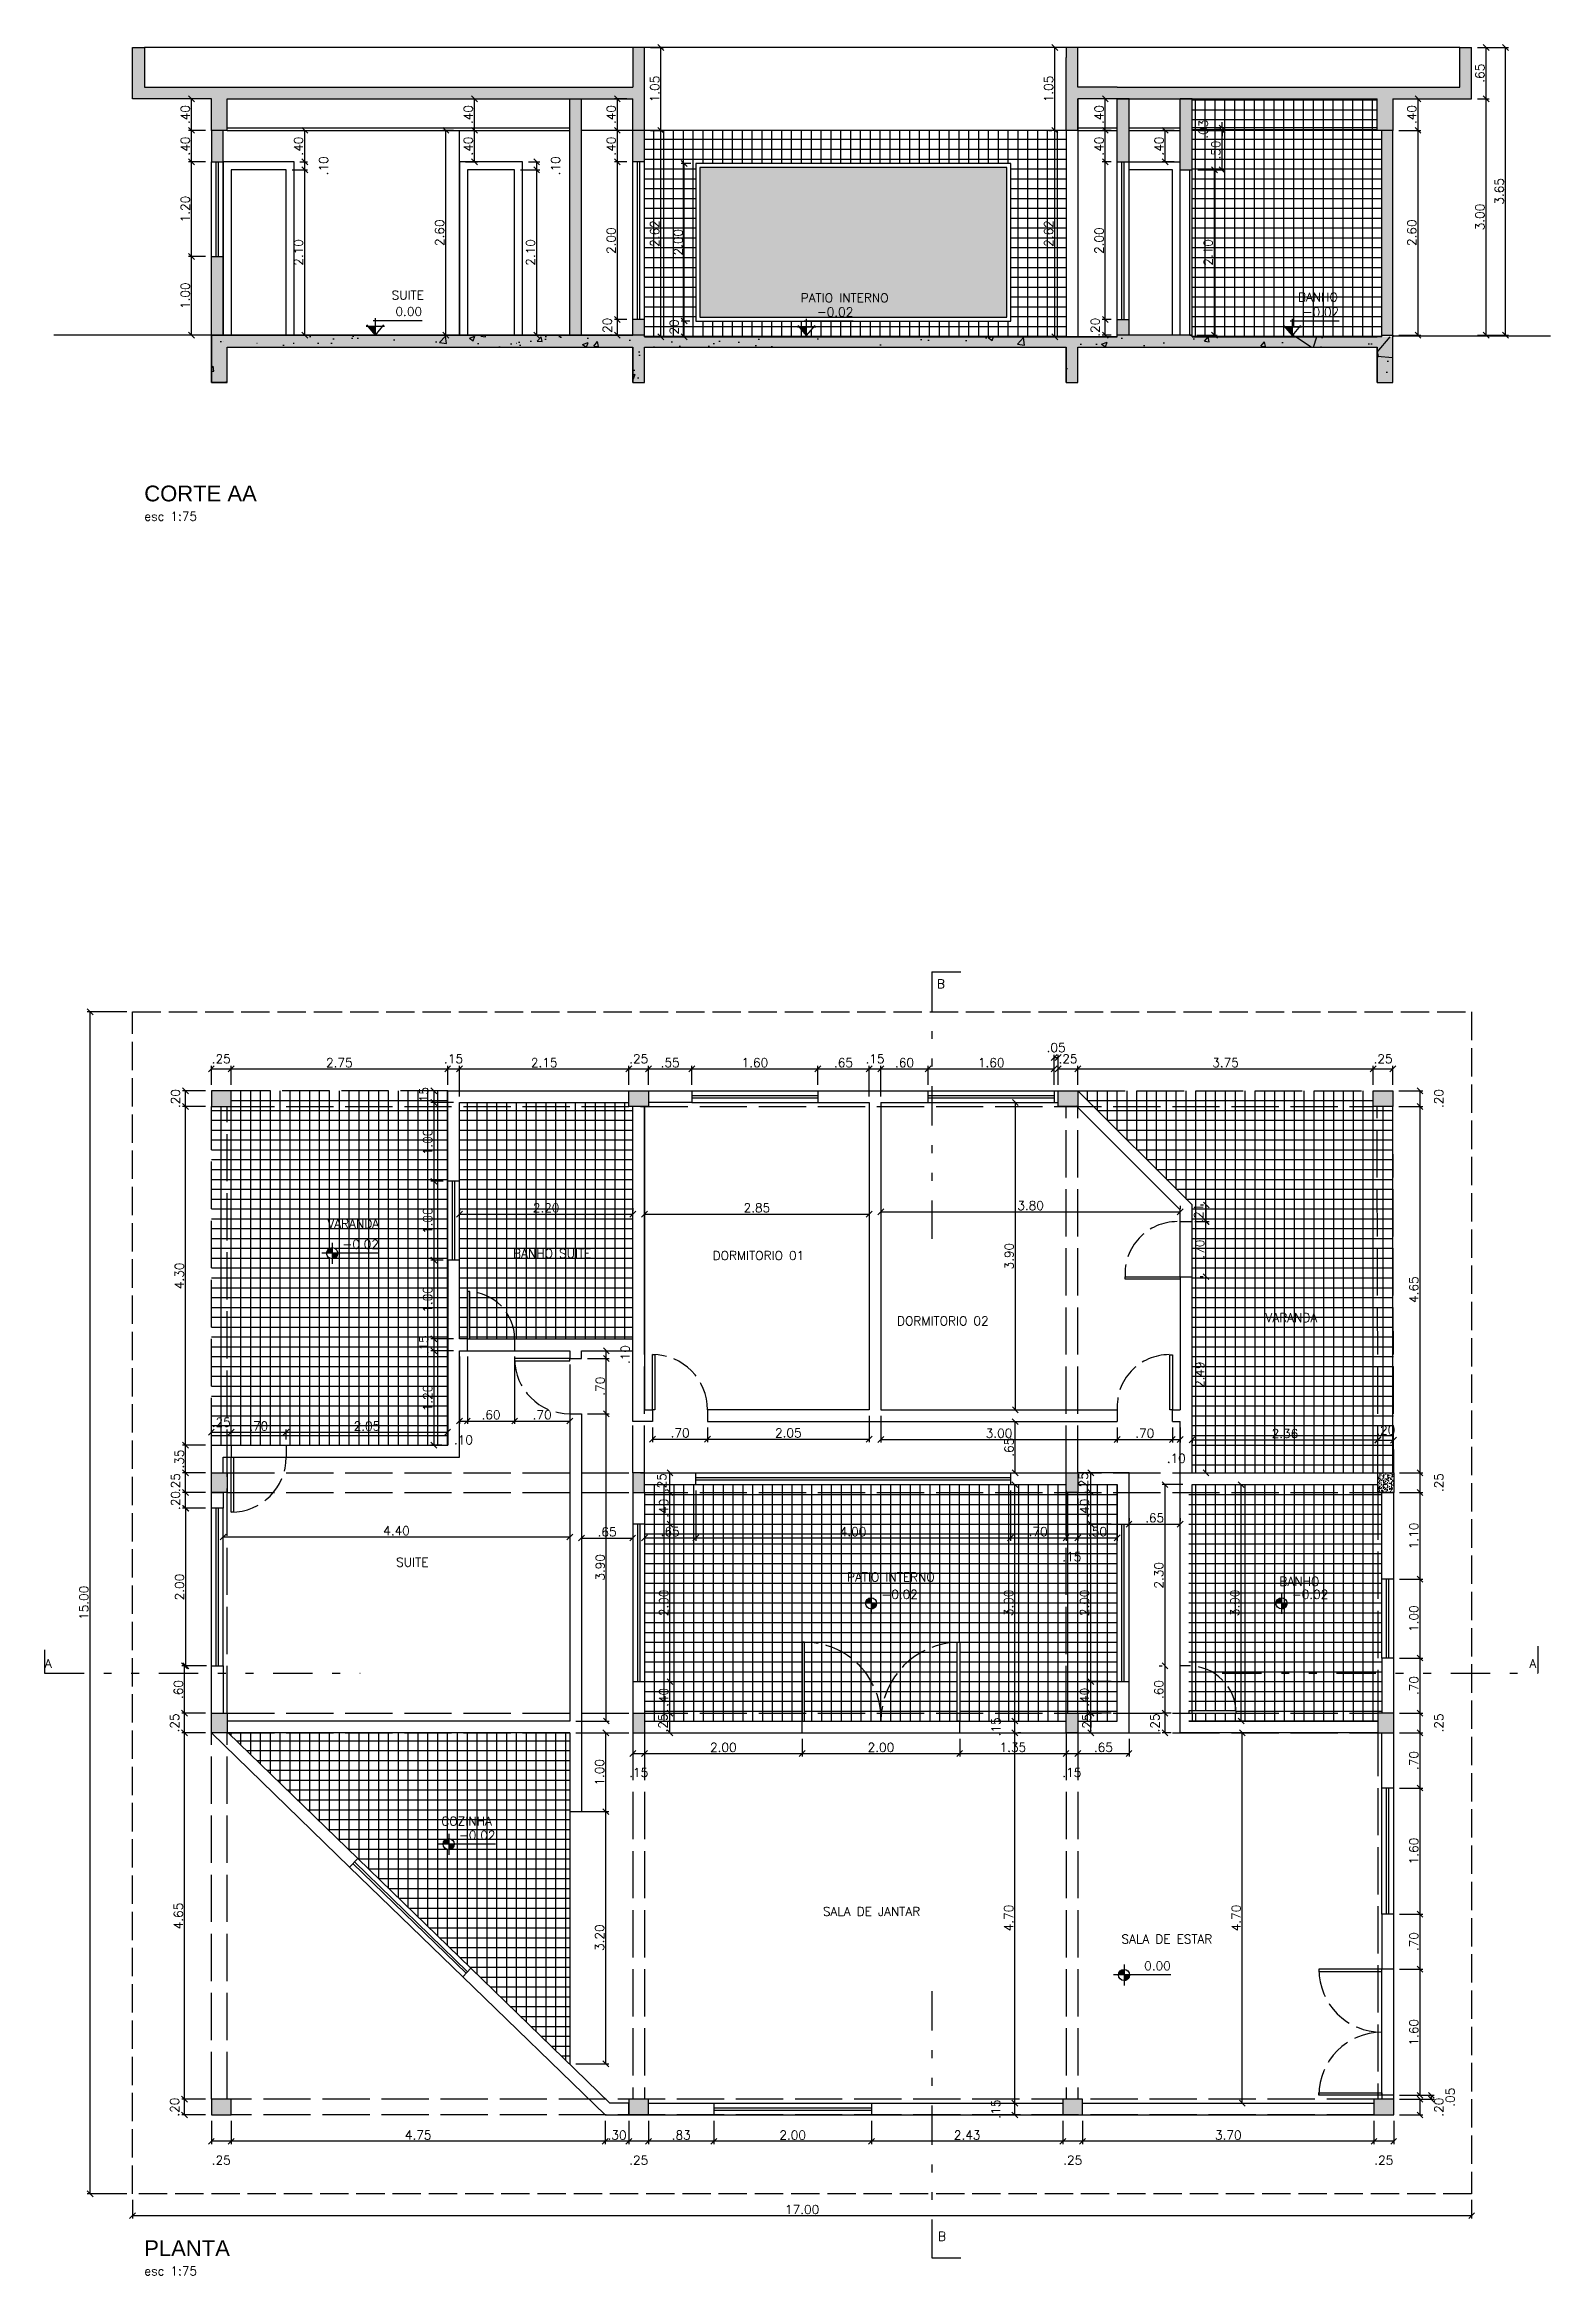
# Model space of a CAD drawing. Header units: inches. Extents: x -2 to 120, y -6 to 26.
# Drawn here: x 24.89 to 44.01, y -2.11 to 26.2 of the extents above; entities that cross this region are included whole.
import ezdxf

# ---------------------------------------------------------------- set-up
doc = ezdxf.new("R2010")
doc.units = ezdxf.units.IN
doc.header["$MEASUREMENT"] = 0
doc.linetypes.add('ACAD_ISO02W100', pattern=[15, 12, -3])
doc.linetypes.add('DIVIDE', pattern=[1.25, 0.5, -0.25, 0, -0.25, 0, -0.25])
for name, color, linetype in [('Alv em vista', 1, 'Continuous'), ('Alvenaria', 4, 'Continuous'), ('ARQ-COTAS', 1, 'Continuous'), ('ARQ-LINHACORTE', 3, 'DIVIDE'), ('ARQ-NIVEL', 1, 'Continuous'), ('ARQ-TEXTO2', 2, 'Continuous'), ('ARQ-TEXTO3', 3, 'Continuous'), ('ARQ-TEXTO4', 4, 'Continuous'), ('Estrutura', 6, 'Continuous'), ('Hachura', 8, 'Continuous'), ('Janela', 3, 'Continuous'), ('Peitoril', 1, 'Continuous'), ('Porta', 3, 'Continuous'), ('Projecao', 1, 'ACAD_ISO02W100'), ('Soleira', 1, 'Continuous')]:
    doc.layers.add(name, color=color, linetype=linetype)
doc.layers.get('0').off()
doc.styles.add('ROMANS', font='romans.shx')
doc.dimstyles.new('1-75', dxfattribs={"dimscale": 0.75, "dimtxt": 0.15, "dimasz": 0.1, "dimexe": 0.05, "dimexo": 0.1, "dimgap": 0.03, "dimtad": 1, "dimzin": 5, "dimdsep": 46, "dimtxsty": 'ROMANS', "dimblk": 'OBLIQUE', "dimcen": 0, "dimclrd": 256, "dimclre": 256, "dimclrt": 2, "dimadec": 0, "dimazin": 0, "dimtfac": 1, "dimtofl": 0, "dimtmove": 2, "dimatfit": 3, "dimfxl": 0.04, "dimtolj": 1, "dimtzin": 1, "dimarcsym": 0})
pattern_1 = [(0, (27.00764, -0.075), (0, 0.125), []), (90, (27.00764, -0.075), (-0.125, 8e-18), [])]
pattern_2 = [(50, (27.00764, -0.075), (0.07172602, -0.00627521), [0.0075, -0.0825]), (355, (27.00764, -0.075), (-0.01387513, 0.0752192), [0.006, -0.066]), (100.45144, (27.01362, -0.07552), (0.05785088, 0.068944), [0.00637402, -0.0701142]), (46.1842, (27.00764, -0.055), (0.10672413, -0.01655193), [0.01125, -0.12375]), (96.63564, (27.01653, -0.05638), (0.0934662, 0.09741186), [0.00956103, -0.1051714]), (351.18416, (27.00764, -0.055), (0.0934662, 0.09741186), [0.009, -0.099]), (21, (27.01764, -0.06), (0.0596907, -0.04026189), [0.0075, -0.0825]), (326, (27.01764, -0.06), (0.02433153, 0.072515), [0.006, -0.066]), (71.45144, (27.022614, -0.063355), (0.08402224, 0.03225312), [0.00637402, -0.0701142]), (37.5, (27.00764, -0.075), (0.001215986, 0.033289385), [0, -0.0652, 0, -0.067, 0, -0.06625]), (7.5, (27.00764, -0.075), (0.026306954, 0.03944117), [0, -0.0382, 0, -0.0637, 0, -0.02525]), (327.5, (26.98534, -0.075), (0.053382244, -0.002255487), [0, -0.025, 0, -0.078, 0, -0.1035]), (317.5, (26.97534, -0.075), (0.05831862, 0.0100105), [0, -0.0325, 0, -0.0518, 0, -0.0735])]

msp = doc.modelspace()

# ---------------------------------------------------------------- texts
at = {"layer": 'ARQ-NIVEL', "color": 2, "char_height": 0.1125, "attachment_point": 9, "style": 'ROMANS'}
for s, insert in [('0.00', (29.683, 22.758)), ('-0.02', (35.158, 22.752)), ('-0.02', (41.326, 22.752)), ('-0.02', (29.135, 10.92)), ('-0.02', (35.977, 6.476)), ('-0.02', (41.188, 6.476)), ('-0.02', (30.614, 3.42)), ('0.00', (39.188, 1.761))]:
    msp.add_mtext(s, dxfattribs=dict(at, insert=insert))
at = {"layer": 'ARQ-TEXTO2', "char_height": 0.113, "attachment_point": 1, "style": 'ROMANS'}
for s, insert in [('B', (36.218, 14.338)), ('A', (24.894, 5.712)), ('A', (43.741, 5.712)), ('B', (36.233, -1.558))]:
    msp.add_mtext(s, dxfattribs=dict(at, insert=insert))
at = {"layer": 'ARQ-TEXTO3', "char_height": 0.1125, "attachment_point": 5, "style": 'ROMANS'}
for s, insert in [('SUITE', (29.501, 23.022)), ('PATIO INTERNO', (35.048, 22.988)), ('BANHO', (41.056, 22.997)), ('VARANDA', (28.809, 11.237)), ('BANHO SUITE', (31.335, 10.86)), ('DORMITORIO 01', (33.953, 10.833)), ('DORMITORIO 02', (36.295, 10.003)), ('VARANDA', (40.719, 10.045)), ('SUITE', (29.559, 6.94)), ('PATIO INTERNO', (35.635, 6.752)), ('BANHO', (40.821, 6.697)), ('COZINHA', (30.247, 3.654)), ('SALA DE JANTAR', (35.389, 2.508)), ('SALA DE ESTAR', (39.139, 2.158))]:
    msp.add_mtext(s, dxfattribs=dict(at, insert=insert))
at = {"layer": 'ARQ-TEXTO4', "char_height": 0.1125, "attachment_point": 1, "style": 'ROMANS'}
for s, insert in [('{\\fArial|b0|i0|c0|p34;\\H1.778x;\\C4;CORTE AA\\Fromans|c0;\\H0.7498x;\\P\\H0.7501x;\\C2;esc 1:75}', (26.156, 20.605)), ('{\\fArial|b0|i0|c238|p34;\\H1.778x;\\C4;PLANTA\\Fromans|c0;\\H0.7498x;\\P\\H0.7501x;\\C2;esc 1:75}', (26.156, -1.665))]:
    msp.add_mtext(s, dxfattribs=dict(at, insert=insert))

# ---------------------------------------------------------------- blocks, each defined once
blk = doc.blocks.new('_Oblique')
at = {"color": 0, "linetype": 'ByBlock', "lineweight": -2}
blk.add_line((-0.5, -0.5), (0.5, 0.5), dxfattribs=at)
blk = doc.blocks.new('*D396')
at = {"layer": 'ARQ-COTAS', "lineweight": -2, "transparency": 16777216}
for p, q in [((30.158, 9.55), (30.158, 8.696)), ((30.258, 9.55), (30.258, 8.696)), ((30.158, 8.733), (30.258, 8.733))]:
    blk.add_line(p, q, dxfattribs=at)
at = {"layer": 'DEFPOINTS', "color": 0, "transparency": 16777216}
for p in [(30.158, 9.625), (30.258, 9.625), (30.258, 8.733)]:
    blk.add_point(p, dxfattribs=at)
at = {"layer": 'ARQ-COTAS', "lineweight": -2, "transparency": 16777216, "xscale": 0.07500000000000001, "yscale": 0.07500000000000001, "zscale": 0.07500000000000001, "rotation": 180}
blk.add_blockref('_Oblique', (30.158, 8.733), dxfattribs=at)
at = {"layer": 'ARQ-COTAS', "lineweight": -2, "transparency": 16777216, "xscale": 0.07500000000000001, "yscale": 0.07500000000000001, "zscale": 0.07500000000000001}
blk.add_blockref('_Oblique', (30.258, 8.733), dxfattribs=at)
at = {"layer": 'ARQ-COTAS', "color": 2, "transparency": 16777216, "insert": (30.208, 8.493), "char_height": 0.1125, "attachment_point": 5, "style": 'ROMANS'}
blk.add_mtext('\\A1;.10', dxfattribs=at)
blk = doc.blocks.new('nivel planta')
at = {"layer": 'ARQ-NIVEL', "color": 1}
for p, q in [((0, 0), (-0.969, 0)), ((-0.884, 0.007), (-0.791, 0.007)), ((-0.883, 0.015), (-0.791, 0.015)), ((-0.882, 0.023), (-0.791, 0.023)), ((-0.88, 0.03), (-0.791, 0.03)), ((-0.876, 0.038), (-0.791, 0.038)), ((-0.873, 0.046), (-0.791, 0.046)), ((-0.868, 0.054), (-0.791, 0.054)), ((-0.861, 0.062), (-0.791, 0.062)), ((-0.854, 0.069), (-0.791, 0.069)), ((-0.844, 0.077), (-0.791, 0.077)), ((-0.83, 0.085), (-0.791, 0.085)), ((-0.791, 0.174), (-0.791, -0.179)), ((-0.791, -0.001), (-0.697, -0.001)), ((-0.791, -0.009), (-0.698, -0.009)), ((-0.791, -0.016), (-0.699, -0.016)), ((-0.791, -0.024), (-0.7, -0.024)), ((-0.791, -0.032), (-0.703, -0.032)), ((-0.791, -0.04), (-0.706, -0.04)), ((-0.791, -0.048), (-0.71, -0.048)), ((-0.791, -0.056), (-0.715, -0.056)), ((-0.791, -0.063), (-0.722, -0.063)), ((-0.791, -0.071), (-0.73, -0.071)), ((-0.791, -0.079), (-0.74, -0.079)), ((-0.791, -0.087), (-0.755, -0.087))]:
    blk.add_line(p, q, dxfattribs=at)
blk.add_circle((-0.791, 0), 0.0937, dxfattribs=at)
blk = doc.blocks.new('*D353')
at = {"layer": 'ARQ-COTAS', "lineweight": -2, "transparency": 16777216}
for p, q in [((35.508, 12.85), (35.508, 13.24)), ((35.508, 13.202), (36.108, 13.202)), ((36.108, 13), (36.108, 13.24))]:
    blk.add_line(p, q, dxfattribs=at)
at = {"layer": 'DEFPOINTS', "color": 0, "transparency": 16777216}
for p in [(36.108, 13.202), (35.508, 12.775), (36.108, 12.925)]:
    blk.add_point(p, dxfattribs=at)
at = {"layer": 'ARQ-COTAS', "lineweight": -2, "transparency": 16777216, "xscale": 0.07500000000000001, "yscale": 0.07500000000000001, "zscale": 0.07500000000000001, "rotation": 180}
blk.add_blockref('_Oblique', (35.508, 13.202), dxfattribs=at)
at = {"layer": 'ARQ-COTAS', "lineweight": -2, "transparency": 16777216, "xscale": 0.07500000000000001, "yscale": 0.07500000000000001, "zscale": 0.07500000000000001}
blk.add_blockref('_Oblique', (36.108, 13.202), dxfattribs=at)
at = {"layer": 'ARQ-COTAS', "color": 2, "transparency": 16777216, "insert": (35.808, 13.281), "char_height": 0.1125, "attachment_point": 5, "style": 'ROMANS'}
blk.add_mtext('\\A1;.60', dxfattribs=at)
blk = doc.blocks.new('*D354')
at = {"layer": 'ARQ-COTAS', "lineweight": -2, "transparency": 16777216}
for p, q in [((34.708, 13), (34.708, 13.24)), ((34.708, 13.202), (35.358, 13.202)), ((35.358, 12.85), (35.358, 13.24))]:
    blk.add_line(p, q, dxfattribs=at)
at = {"layer": 'DEFPOINTS', "color": 0, "transparency": 16777216}
for p in [(35.358, 13.202), (34.708, 12.925), (35.358, 12.775)]:
    blk.add_point(p, dxfattribs=at)
at = {"layer": 'ARQ-COTAS', "lineweight": -2, "transparency": 16777216, "xscale": 0.07500000000000001, "yscale": 0.07500000000000001, "zscale": 0.07500000000000001, "rotation": 180}
blk.add_blockref('_Oblique', (34.708, 13.202), dxfattribs=at)
at = {"layer": 'ARQ-COTAS', "lineweight": -2, "transparency": 16777216, "xscale": 0.07500000000000001, "yscale": 0.07500000000000001, "zscale": 0.07500000000000001}
blk.add_blockref('_Oblique', (35.358, 13.202), dxfattribs=at)
at = {"layer": 'ARQ-COTAS', "color": 2, "transparency": 16777216, "insert": (35.033, 13.281), "char_height": 0.1125, "attachment_point": 5, "style": 'ROMANS'}
blk.add_mtext('\\A1;.65', dxfattribs=at)
blk = doc.blocks.new('*D355')
at = {"layer": 'ARQ-COTAS', "lineweight": -2, "transparency": 16777216}
for p, q in [((35.358, 12.85), (35.358, 13.24)), ((35.358, 13.202), (35.508, 13.202)), ((35.508, 12.85), (35.508, 13.24))]:
    blk.add_line(p, q, dxfattribs=at)
at = {"layer": 'DEFPOINTS', "color": 0, "transparency": 16777216}
for p in [(35.508, 13.202), (35.358, 12.775), (35.508, 12.775)]:
    blk.add_point(p, dxfattribs=at)
at = {"layer": 'ARQ-COTAS', "lineweight": -2, "transparency": 16777216, "xscale": 0.07500000000000001, "yscale": 0.07500000000000001, "zscale": 0.07500000000000001, "rotation": 180}
blk.add_blockref('_Oblique', (35.358, 13.202), dxfattribs=at)
at = {"layer": 'ARQ-COTAS', "lineweight": -2, "transparency": 16777216, "xscale": 0.07500000000000001, "yscale": 0.07500000000000001, "zscale": 0.07500000000000001}
blk.add_blockref('_Oblique', (35.508, 13.202), dxfattribs=at)
at = {"layer": 'ARQ-COTAS', "color": 2, "transparency": 16777216, "insert": (35.433, 13.33), "char_height": 0.1125, "attachment_point": 5, "style": 'ROMANS'}
blk.add_mtext('\\A1;.15', dxfattribs=at)
blk = doc.blocks.new('*D356')
at = {"layer": 'ARQ-COTAS', "lineweight": -2, "transparency": 16777216}
for p, q in [((33.108, 13), (33.108, 13.24)), ((33.108, 13.202), (34.708, 13.202)), ((34.708, 13), (34.708, 13.24))]:
    blk.add_line(p, q, dxfattribs=at)
at = {"layer": 'DEFPOINTS', "color": 0, "transparency": 16777216}
for p in [(34.708, 13.202), (33.108, 12.925), (34.708, 12.925)]:
    blk.add_point(p, dxfattribs=at)
at = {"layer": 'ARQ-COTAS', "lineweight": -2, "transparency": 16777216, "xscale": 0.07500000000000001, "yscale": 0.07500000000000001, "zscale": 0.07500000000000001, "rotation": 180}
blk.add_blockref('_Oblique', (33.108, 13.202), dxfattribs=at)
at = {"layer": 'ARQ-COTAS', "lineweight": -2, "transparency": 16777216, "xscale": 0.07500000000000001, "yscale": 0.07500000000000001, "zscale": 0.07500000000000001}
blk.add_blockref('_Oblique', (34.708, 13.202), dxfattribs=at)
at = {"layer": 'ARQ-COTAS', "color": 2, "transparency": 16777216, "insert": (33.908, 13.281), "char_height": 0.1125, "attachment_point": 5, "style": 'ROMANS'}
blk.add_mtext('\\A1;1.60', dxfattribs=at)
blk = doc.blocks.new('*D357')
at = {"layer": 'ARQ-COTAS', "lineweight": -2, "transparency": 16777216}
for p, q in [((32.308, 13), (32.308, 13.24)), ((32.308, 13.202), (32.558, 13.202)), ((32.558, 13), (32.558, 13.24))]:
    blk.add_line(p, q, dxfattribs=at)
at = {"layer": 'DEFPOINTS', "color": 0, "transparency": 16777216}
for p in [(32.558, 13.202), (32.308, 12.925), (32.558, 12.925)]:
    blk.add_point(p, dxfattribs=at)
at = {"layer": 'ARQ-COTAS', "lineweight": -2, "transparency": 16777216, "xscale": 0.07500000000000001, "yscale": 0.07500000000000001, "zscale": 0.07500000000000001, "rotation": 180}
blk.add_blockref('_Oblique', (32.308, 13.202), dxfattribs=at)
at = {"layer": 'ARQ-COTAS', "lineweight": -2, "transparency": 16777216, "xscale": 0.07500000000000001, "yscale": 0.07500000000000001, "zscale": 0.07500000000000001}
blk.add_blockref('_Oblique', (32.558, 13.202), dxfattribs=at)
at = {"layer": 'ARQ-COTAS', "color": 2, "transparency": 16777216, "insert": (32.433, 13.33), "char_height": 0.1125, "attachment_point": 5, "style": 'ROMANS'}
blk.add_mtext('\\A1;.25', dxfattribs=at)
blk = doc.blocks.new('*D358')
at = {"layer": 'ARQ-COTAS', "lineweight": -2, "transparency": 16777216}
for p, q in [((32.558, 13), (32.558, 13.24)), ((32.558, 13.202), (33.108, 13.202)), ((33.108, 13), (33.108, 13.24))]:
    blk.add_line(p, q, dxfattribs=at)
at = {"layer": 'DEFPOINTS', "color": 0, "transparency": 16777216}
for p in [(33.108, 13.202), (32.558, 12.925), (33.108, 12.925)]:
    blk.add_point(p, dxfattribs=at)
at = {"layer": 'ARQ-COTAS', "lineweight": -2, "transparency": 16777216, "xscale": 0.07500000000000001, "yscale": 0.07500000000000001, "zscale": 0.07500000000000001, "rotation": 180}
blk.add_blockref('_Oblique', (32.558, 13.202), dxfattribs=at)
at = {"layer": 'ARQ-COTAS', "lineweight": -2, "transparency": 16777216, "xscale": 0.07500000000000001, "yscale": 0.07500000000000001, "zscale": 0.07500000000000001}
blk.add_blockref('_Oblique', (33.108, 13.202), dxfattribs=at)
at = {"layer": 'ARQ-COTAS', "color": 2, "transparency": 16777216, "insert": (32.833, 13.281), "char_height": 0.1125, "attachment_point": 5, "style": 'ROMANS'}
blk.add_mtext('\\A1;.55', dxfattribs=at)
blk = doc.blocks.new('*D359')
at = {"layer": 'ARQ-COTAS', "lineweight": -2, "transparency": 16777216}
for p, q in [((30.158, 12.85), (30.158, 13.24)), ((30.158, 13.202), (32.308, 13.202)), ((32.308, 13), (32.308, 13.24))]:
    blk.add_line(p, q, dxfattribs=at)
at = {"layer": 'DEFPOINTS', "color": 0, "transparency": 16777216}
for p in [(32.308, 13.202), (30.158, 12.775), (32.308, 12.925)]:
    blk.add_point(p, dxfattribs=at)
at = {"layer": 'ARQ-COTAS', "lineweight": -2, "transparency": 16777216, "xscale": 0.07500000000000001, "yscale": 0.07500000000000001, "zscale": 0.07500000000000001, "rotation": 180}
blk.add_blockref('_Oblique', (30.158, 13.202), dxfattribs=at)
at = {"layer": 'ARQ-COTAS', "lineweight": -2, "transparency": 16777216, "xscale": 0.07500000000000001, "yscale": 0.07500000000000001, "zscale": 0.07500000000000001}
blk.add_blockref('_Oblique', (32.308, 13.202), dxfattribs=at)
at = {"layer": 'ARQ-COTAS', "color": 2, "transparency": 16777216, "insert": (31.233, 13.281), "char_height": 0.1125, "attachment_point": 5, "style": 'ROMANS'}
blk.add_mtext('\\A1;2.15', dxfattribs=at)
blk = doc.blocks.new('*D360')
at = {"layer": 'ARQ-COTAS', "lineweight": -2, "transparency": 16777216}
for p, q in [((30.008, 13), (30.008, 13.24)), ((30.008, 13.202), (30.158, 13.202)), ((30.158, 13), (30.158, 13.24))]:
    blk.add_line(p, q, dxfattribs=at)
at = {"layer": 'DEFPOINTS', "color": 0, "transparency": 16777216}
for p in [(30.158, 13.202), (30.008, 12.925), (30.158, 12.925)]:
    blk.add_point(p, dxfattribs=at)
at = {"layer": 'ARQ-COTAS', "lineweight": -2, "transparency": 16777216, "xscale": 0.07500000000000001, "yscale": 0.07500000000000001, "zscale": 0.07500000000000001, "rotation": 180}
blk.add_blockref('_Oblique', (30.008, 13.202), dxfattribs=at)
at = {"layer": 'ARQ-COTAS', "lineweight": -2, "transparency": 16777216, "xscale": 0.07500000000000001, "yscale": 0.07500000000000001, "zscale": 0.07500000000000001}
blk.add_blockref('_Oblique', (30.158, 13.202), dxfattribs=at)
at = {"layer": 'ARQ-COTAS', "color": 2, "transparency": 16777216, "insert": (30.083, 13.33), "char_height": 0.1125, "attachment_point": 5, "style": 'ROMANS'}
blk.add_mtext('\\A1;.15', dxfattribs=at)
blk = doc.blocks.new('*D361')
at = {"layer": 'ARQ-COTAS', "lineweight": -2, "transparency": 16777216}
for p, q in [((27.258, 13), (27.258, 13.24)), ((27.258, 13.202), (30.008, 13.202)), ((30.008, 13), (30.008, 13.24))]:
    blk.add_line(p, q, dxfattribs=at)
at = {"layer": 'DEFPOINTS', "color": 0, "transparency": 16777216}
for p in [(30.008, 13.202), (27.258, 12.925), (30.008, 12.925)]:
    blk.add_point(p, dxfattribs=at)
at = {"layer": 'ARQ-COTAS', "lineweight": -2, "transparency": 16777216, "xscale": 0.07500000000000001, "yscale": 0.07500000000000001, "zscale": 0.07500000000000001, "rotation": 180}
blk.add_blockref('_Oblique', (27.258, 13.202), dxfattribs=at)
at = {"layer": 'ARQ-COTAS', "lineweight": -2, "transparency": 16777216, "xscale": 0.07500000000000001, "yscale": 0.07500000000000001, "zscale": 0.07500000000000001}
blk.add_blockref('_Oblique', (30.008, 13.202), dxfattribs=at)
at = {"layer": 'ARQ-COTAS', "color": 2, "transparency": 16777216, "insert": (28.633, 13.281), "char_height": 0.1125, "attachment_point": 5, "style": 'ROMANS'}
blk.add_mtext('\\A1;2.75', dxfattribs=at)
blk = doc.blocks.new('*D362')
at = {"layer": 'ARQ-COTAS', "lineweight": -2, "transparency": 16777216}
for p, q in [((27.008, 13), (27.008, 13.24)), ((27.008, 13.202), (27.258, 13.202)), ((27.258, 13), (27.258, 13.24))]:
    blk.add_line(p, q, dxfattribs=at)
at = {"layer": 'DEFPOINTS', "color": 0, "transparency": 16777216}
for p in [(27.258, 13.202), (27.008, 12.925), (27.258, 12.925)]:
    blk.add_point(p, dxfattribs=at)
at = {"layer": 'ARQ-COTAS', "lineweight": -2, "transparency": 16777216, "xscale": 0.07500000000000001, "yscale": 0.07500000000000001, "zscale": 0.07500000000000001, "rotation": 180}
blk.add_blockref('_Oblique', (27.008, 13.202), dxfattribs=at)
at = {"layer": 'ARQ-COTAS', "lineweight": -2, "transparency": 16777216, "xscale": 0.07500000000000001, "yscale": 0.07500000000000001, "zscale": 0.07500000000000001}
blk.add_blockref('_Oblique', (27.258, 13.202), dxfattribs=at)
at = {"layer": 'ARQ-COTAS', "color": 2, "transparency": 16777216, "insert": (27.133, 13.33), "char_height": 0.1125, "attachment_point": 5, "style": 'ROMANS'}
blk.add_mtext('\\A1;.25', dxfattribs=at)
blk = doc.blocks.new('*D363')
at = {"layer": 'ARQ-COTAS', "lineweight": -2, "transparency": 16777216}
for p, q in [((36.108, 13), (36.108, 13.24)), ((36.108, 13.202), (37.708, 13.202)), ((37.708, 13), (37.708, 13.24))]:
    blk.add_line(p, q, dxfattribs=at)
at = {"layer": 'DEFPOINTS', "color": 0, "transparency": 16777216}
for p in [(37.708, 13.202), (36.108, 12.925), (37.708, 12.925)]:
    blk.add_point(p, dxfattribs=at)
at = {"layer": 'ARQ-COTAS', "lineweight": -2, "transparency": 16777216, "xscale": 0.07500000000000001, "yscale": 0.07500000000000001, "zscale": 0.07500000000000001, "rotation": 180}
blk.add_blockref('_Oblique', (36.108, 13.202), dxfattribs=at)
at = {"layer": 'ARQ-COTAS', "lineweight": -2, "transparency": 16777216, "xscale": 0.07500000000000001, "yscale": 0.07500000000000001, "zscale": 0.07500000000000001}
blk.add_blockref('_Oblique', (37.708, 13.202), dxfattribs=at)
at = {"layer": 'ARQ-COTAS', "color": 2, "transparency": 16777216, "insert": (36.908, 13.281), "char_height": 0.1125, "attachment_point": 5, "style": 'ROMANS'}
blk.add_mtext('\\A1;1.60', dxfattribs=at)
blk = doc.blocks.new('*D364')
at = {"layer": 'ARQ-COTAS', "lineweight": -2, "transparency": 16777216}
for p, q in [((37.708, 13), (37.708, 13.382)), ((37.708, 13.345), (37.758, 13.345)), ((37.758, 13), (37.758, 13.382))]:
    blk.add_line(p, q, dxfattribs=at)
at = {"layer": 'DEFPOINTS', "color": 0, "transparency": 16777216}
for p in [(37.758, 13.345), (37.708, 12.925), (37.758, 12.925)]:
    blk.add_point(p, dxfattribs=at)
at = {"layer": 'ARQ-COTAS', "lineweight": -2, "transparency": 16777216, "xscale": 0.07500000000000001, "yscale": 0.07500000000000001, "zscale": 0.07500000000000001, "rotation": 180}
blk.add_blockref('_Oblique', (37.708, 13.345), dxfattribs=at)
at = {"layer": 'ARQ-COTAS', "lineweight": -2, "transparency": 16777216, "xscale": 0.07500000000000001, "yscale": 0.07500000000000001, "zscale": 0.07500000000000001}
blk.add_blockref('_Oblique', (37.758, 13.345), dxfattribs=at)
at = {"layer": 'ARQ-COTAS', "color": 2, "transparency": 16777216, "insert": (37.733, 13.472), "char_height": 0.1125, "attachment_point": 5, "style": 'ROMANS'}
blk.add_mtext('\\A1;.05', dxfattribs=at)
blk = doc.blocks.new('*D365')
at = {"layer": 'ARQ-COTAS', "lineweight": -2, "transparency": 16777216}
for p, q in [((37.758, 13), (37.758, 13.24)), ((37.758, 13.202), (38.008, 13.202)), ((38.008, 13), (38.008, 13.24))]:
    blk.add_line(p, q, dxfattribs=at)
at = {"layer": 'DEFPOINTS', "color": 0, "transparency": 16777216}
for p in [(38.008, 13.202), (37.758, 12.925), (38.008, 12.925)]:
    blk.add_point(p, dxfattribs=at)
at = {"layer": 'ARQ-COTAS', "lineweight": -2, "transparency": 16777216, "xscale": 0.07500000000000001, "yscale": 0.07500000000000001, "zscale": 0.07500000000000001, "rotation": 180}
blk.add_blockref('_Oblique', (37.758, 13.202), dxfattribs=at)
at = {"layer": 'ARQ-COTAS', "lineweight": -2, "transparency": 16777216, "xscale": 0.07500000000000001, "yscale": 0.07500000000000001, "zscale": 0.07500000000000001}
blk.add_blockref('_Oblique', (38.008, 13.202), dxfattribs=at)
at = {"layer": 'ARQ-COTAS', "color": 2, "transparency": 16777216, "insert": (37.883, 13.33), "char_height": 0.1125, "attachment_point": 5, "style": 'ROMANS'}
blk.add_mtext('\\A1;.25', dxfattribs=at)
blk = doc.blocks.new('*D366')
at = {"layer": 'ARQ-COTAS', "lineweight": -2, "transparency": 16777216}
for p, q in [((38.008, 13), (38.008, 13.24)), ((38.008, 13.202), (41.758, 13.202)), ((41.758, 13), (41.758, 13.24))]:
    blk.add_line(p, q, dxfattribs=at)
at = {"layer": 'DEFPOINTS', "color": 0, "transparency": 16777216}
for p in [(41.758, 13.202), (38.008, 12.925), (41.758, 12.925)]:
    blk.add_point(p, dxfattribs=at)
at = {"layer": 'ARQ-COTAS', "lineweight": -2, "transparency": 16777216, "xscale": 0.07500000000000001, "yscale": 0.07500000000000001, "zscale": 0.07500000000000001, "rotation": 180}
blk.add_blockref('_Oblique', (38.008, 13.202), dxfattribs=at)
at = {"layer": 'ARQ-COTAS', "lineweight": -2, "transparency": 16777216, "xscale": 0.07500000000000001, "yscale": 0.07500000000000001, "zscale": 0.07500000000000001}
blk.add_blockref('_Oblique', (41.758, 13.202), dxfattribs=at)
at = {"layer": 'ARQ-COTAS', "color": 2, "transparency": 16777216, "insert": (39.883, 13.281), "char_height": 0.1125, "attachment_point": 5, "style": 'ROMANS'}
blk.add_mtext('\\A1;3.75', dxfattribs=at)
blk = doc.blocks.new('*D367')
at = {"layer": 'ARQ-COTAS', "lineweight": -2, "transparency": 16777216}
for p, q in [((41.758, 13), (41.758, 13.24)), ((41.758, 13.202), (42.008, 13.202)), ((42.008, 13), (42.008, 13.24))]:
    blk.add_line(p, q, dxfattribs=at)
at = {"layer": 'DEFPOINTS', "color": 0, "transparency": 16777216}
for p in [(42.008, 13.202), (41.758, 12.925), (42.008, 12.925)]:
    blk.add_point(p, dxfattribs=at)
at = {"layer": 'ARQ-COTAS', "lineweight": -2, "transparency": 16777216, "xscale": 0.07500000000000001, "yscale": 0.07500000000000001, "zscale": 0.07500000000000001, "rotation": 180}
blk.add_blockref('_Oblique', (41.758, 13.202), dxfattribs=at)
at = {"layer": 'ARQ-COTAS', "lineweight": -2, "transparency": 16777216, "xscale": 0.07500000000000001, "yscale": 0.07500000000000001, "zscale": 0.07500000000000001}
blk.add_blockref('_Oblique', (42.008, 13.202), dxfattribs=at)
at = {"layer": 'ARQ-COTAS', "color": 2, "transparency": 16777216, "insert": (41.883, 13.33), "char_height": 0.1125, "attachment_point": 5, "style": 'ROMANS'}
blk.add_mtext('\\A1;.25', dxfattribs=at)
blk = doc.blocks.new('*D368')
at = {"layer": 'ARQ-COTAS', "lineweight": -2, "transparency": 16777216}
for p, q in [((42.083, 12.925), (42.389, 12.925)), ((42.352, 12.925), (42.352, 12.725)), ((42.083, 12.725), (42.389, 12.725))]:
    blk.add_line(p, q, dxfattribs=at)
at = {"layer": 'DEFPOINTS', "color": 0, "transparency": 16777216}
for p in [(42.008, 12.925), (42.008, 12.725), (42.352, 12.725)]:
    blk.add_point(p, dxfattribs=at)
at = {"layer": 'ARQ-COTAS', "lineweight": -2, "transparency": 16777216, "xscale": 0.07500000000000001, "yscale": 0.07500000000000001, "zscale": 0.07500000000000001}
for p, rotation in [((42.352, 12.925), 90), ((42.352, 12.725), 270)]:
    blk.add_blockref('_Oblique', p, dxfattribs=dict(at, rotation=rotation))
at = {"layer": 'ARQ-COTAS', "color": 2, "transparency": 16777216, "insert": (42.592, 12.825), "char_height": 0.1125, "attachment_point": 5, "rotation": 90, "style": 'ROMANS'}
blk.add_mtext('\\A1;.20', dxfattribs=at)
blk = doc.blocks.new('*D369')
at = {"layer": 'ARQ-COTAS', "lineweight": -2, "transparency": 16777216}
for p, q in [((42.083, 12.725), (42.389, 12.725)), ((42.352, 12.725), (42.352, 8.075)), ((42.093, 8.075), (42.389, 8.075))]:
    blk.add_line(p, q, dxfattribs=at)
at = {"layer": 'DEFPOINTS', "color": 0, "transparency": 16777216}
for p in [(42.008, 12.725), (42.018, 8.075), (42.352, 8.075)]:
    blk.add_point(p, dxfattribs=at)
at = {"layer": 'ARQ-COTAS', "lineweight": -2, "transparency": 16777216, "xscale": 0.07500000000000001, "yscale": 0.07500000000000001, "zscale": 0.07500000000000001}
for p, rotation in [((42.352, 12.725), 90), ((42.352, 8.075), 270)]:
    blk.add_blockref('_Oblique', p, dxfattribs=dict(at, rotation=rotation))
at = {"layer": 'ARQ-COTAS', "color": 2, "transparency": 16777216, "insert": (42.273, 10.4), "char_height": 0.1125, "attachment_point": 5, "rotation": 90, "style": 'ROMANS'}
blk.add_mtext('\\A1;4.65', dxfattribs=at)
blk = doc.blocks.new('*D370')
at = {"layer": 'ARQ-COTAS', "lineweight": -2, "transparency": 16777216}
for p, q in [((42.093, 8.075), (42.389, 8.075)), ((42.352, 8.075), (42.352, 7.825)), ((42.093, 7.825), (42.389, 7.825))]:
    blk.add_line(p, q, dxfattribs=at)
at = {"layer": 'DEFPOINTS', "color": 0, "transparency": 16777216}
for p in [(42.018, 8.075), (42.018, 7.825), (42.352, 7.825)]:
    blk.add_point(p, dxfattribs=at)
at = {"layer": 'ARQ-COTAS', "lineweight": -2, "transparency": 16777216, "xscale": 0.07500000000000001, "yscale": 0.07500000000000001, "zscale": 0.07500000000000001}
for p, rotation in [((42.352, 8.075), 90), ((42.352, 7.825), 270)]:
    blk.add_blockref('_Oblique', p, dxfattribs=dict(at, rotation=rotation))
at = {"layer": 'ARQ-COTAS', "color": 2, "transparency": 16777216, "insert": (42.592, 7.95), "char_height": 0.1125, "attachment_point": 5, "rotation": 90, "style": 'ROMANS'}
blk.add_mtext('\\A1;.25', dxfattribs=at)
blk = doc.blocks.new('*D371')
at = {"layer": 'ARQ-COTAS', "lineweight": -2, "transparency": 16777216}
for p, q in [((42.093, 7.825), (42.389, 7.825)), ((42.352, 7.825), (42.352, 6.725)), ((42.093, 6.725), (42.389, 6.725))]:
    blk.add_line(p, q, dxfattribs=at)
at = {"layer": 'DEFPOINTS', "color": 0, "transparency": 16777216}
for p in [(42.018, 7.825), (42.018, 6.725), (42.352, 6.725)]:
    blk.add_point(p, dxfattribs=at)
at = {"layer": 'ARQ-COTAS', "lineweight": -2, "transparency": 16777216, "xscale": 0.07500000000000001, "yscale": 0.07500000000000001, "zscale": 0.07500000000000001}
for p, rotation in [((42.352, 7.825), 90), ((42.352, 6.725), 270)]:
    blk.add_blockref('_Oblique', p, dxfattribs=dict(at, rotation=rotation))
at = {"layer": 'ARQ-COTAS', "color": 2, "transparency": 16777216, "insert": (42.273, 7.275), "char_height": 0.1125, "attachment_point": 5, "rotation": 90, "style": 'ROMANS'}
blk.add_mtext('\\A1;1.10', dxfattribs=at)
blk = doc.blocks.new('*D372')
at = {"layer": 'ARQ-COTAS', "lineweight": -2, "transparency": 16777216}
for p, q in [((42.093, 6.725), (42.389, 6.725)), ((42.352, 6.725), (42.352, 5.725)), ((42.093, 5.725), (42.389, 5.725))]:
    blk.add_line(p, q, dxfattribs=at)
at = {"layer": 'DEFPOINTS', "color": 0, "transparency": 16777216}
for p in [(42.018, 6.725), (42.018, 5.725), (42.352, 5.725)]:
    blk.add_point(p, dxfattribs=at)
at = {"layer": 'ARQ-COTAS', "lineweight": -2, "transparency": 16777216, "xscale": 0.07500000000000001, "yscale": 0.07500000000000001, "zscale": 0.07500000000000001}
for p, rotation in [((42.352, 6.725), 90), ((42.352, 5.725), 270)]:
    blk.add_blockref('_Oblique', p, dxfattribs=dict(at, rotation=rotation))
at = {"layer": 'ARQ-COTAS', "color": 2, "transparency": 16777216, "insert": (42.273, 6.225), "char_height": 0.1125, "attachment_point": 5, "rotation": 90, "style": 'ROMANS'}
blk.add_mtext('\\A1;1.00', dxfattribs=at)
blk = doc.blocks.new('*D373')
at = {"layer": 'ARQ-COTAS', "lineweight": -2, "transparency": 16777216}
for p, q in [((42.093, 5.725), (42.389, 5.725)), ((42.352, 5.725), (42.352, 5.025)), ((42.093, 5.025), (42.389, 5.025))]:
    blk.add_line(p, q, dxfattribs=at)
at = {"layer": 'DEFPOINTS', "color": 0, "transparency": 16777216}
for p in [(42.018, 5.725), (42.018, 5.025), (42.352, 5.025)]:
    blk.add_point(p, dxfattribs=at)
at = {"layer": 'ARQ-COTAS', "lineweight": -2, "transparency": 16777216, "xscale": 0.07500000000000001, "yscale": 0.07500000000000001, "zscale": 0.07500000000000001}
for p, rotation in [((42.352, 5.725), 90), ((42.352, 5.025), 270)]:
    blk.add_blockref('_Oblique', p, dxfattribs=dict(at, rotation=rotation))
at = {"layer": 'ARQ-COTAS', "color": 2, "transparency": 16777216, "insert": (42.273, 5.375), "char_height": 0.1125, "attachment_point": 5, "rotation": 90, "style": 'ROMANS'}
blk.add_mtext('\\A1;.70', dxfattribs=at)
blk = doc.blocks.new('*D398')
at = {"layer": 'ARQ-COTAS', "lineweight": -2, "transparency": 16777216}
for p, q in [((42.093, 5.025), (42.389, 5.025)), ((42.352, 5.025), (42.352, 4.775)), ((42.093, 4.775), (42.389, 4.775))]:
    blk.add_line(p, q, dxfattribs=at)
at = {"layer": 'DEFPOINTS', "color": 0, "transparency": 16777216}
for p in [(42.018, 5.025), (42.018, 4.775), (42.352, 4.775)]:
    blk.add_point(p, dxfattribs=at)
at = {"layer": 'ARQ-COTAS', "lineweight": -2, "transparency": 16777216, "xscale": 0.07500000000000001, "yscale": 0.07500000000000001, "zscale": 0.07500000000000001}
for p, rotation in [((42.352, 5.025), 90), ((42.352, 4.775), 270)]:
    blk.add_blockref('_Oblique', p, dxfattribs=dict(at, rotation=rotation))
at = {"layer": 'ARQ-COTAS', "color": 2, "transparency": 16777216, "insert": (42.592, 4.9), "char_height": 0.1125, "attachment_point": 5, "rotation": 90, "style": 'ROMANS'}
blk.add_mtext('\\A1;.25', dxfattribs=at)
blk = doc.blocks.new('*D399')
at = {"layer": 'ARQ-COTAS', "lineweight": -2, "transparency": 16777216}
for p, q in [((42.093, 4.775), (42.389, 4.775)), ((42.352, 4.775), (42.352, 4.075)), ((42.093, 4.075), (42.389, 4.075))]:
    blk.add_line(p, q, dxfattribs=at)
at = {"layer": 'DEFPOINTS', "color": 0, "transparency": 16777216}
for p in [(42.018, 4.775), (42.018, 4.075), (42.352, 4.075)]:
    blk.add_point(p, dxfattribs=at)
at = {"layer": 'ARQ-COTAS', "lineweight": -2, "transparency": 16777216, "xscale": 0.07500000000000001, "yscale": 0.07500000000000001, "zscale": 0.07500000000000001}
for p, rotation in [((42.352, 4.775), 90), ((42.352, 4.075), 270)]:
    blk.add_blockref('_Oblique', p, dxfattribs=dict(at, rotation=rotation))
at = {"layer": 'ARQ-COTAS', "color": 2, "transparency": 16777216, "insert": (42.273, 4.425), "char_height": 0.1125, "attachment_point": 5, "rotation": 90, "style": 'ROMANS'}
blk.add_mtext('\\A1;.70', dxfattribs=at)
blk = doc.blocks.new('*D400')
at = {"layer": 'ARQ-COTAS', "lineweight": -2, "transparency": 16777216}
for p, q in [((42.093, 4.075), (42.389, 4.075)), ((42.352, 4.075), (42.352, 2.475)), ((42.093, 2.475), (42.389, 2.475))]:
    blk.add_line(p, q, dxfattribs=at)
at = {"layer": 'DEFPOINTS', "color": 0, "transparency": 16777216}
for p in [(42.018, 4.075), (42.018, 2.475), (42.352, 2.475)]:
    blk.add_point(p, dxfattribs=at)
at = {"layer": 'ARQ-COTAS', "lineweight": -2, "transparency": 16777216, "xscale": 0.07500000000000001, "yscale": 0.07500000000000001, "zscale": 0.07500000000000001}
for p, rotation in [((42.352, 4.075), 90), ((42.352, 2.475), 270)]:
    blk.add_blockref('_Oblique', p, dxfattribs=dict(at, rotation=rotation))
at = {"layer": 'ARQ-COTAS', "color": 2, "transparency": 16777216, "insert": (42.273, 3.275), "char_height": 0.1125, "attachment_point": 5, "rotation": 90, "style": 'ROMANS'}
blk.add_mtext('\\A1;1.60', dxfattribs=at)
blk = doc.blocks.new('*D401')
at = {"layer": 'ARQ-COTAS', "lineweight": -2, "transparency": 16777216}
for p, q in [((42.093, 2.475), (42.389, 2.475)), ((42.352, 2.475), (42.352, 1.775)), ((42.093, 1.775), (42.389, 1.775))]:
    blk.add_line(p, q, dxfattribs=at)
at = {"layer": 'DEFPOINTS', "color": 0, "transparency": 16777216}
for p in [(42.018, 2.475), (42.018, 1.775), (42.352, 1.775)]:
    blk.add_point(p, dxfattribs=at)
at = {"layer": 'ARQ-COTAS', "lineweight": -2, "transparency": 16777216, "xscale": 0.07500000000000001, "yscale": 0.07500000000000001, "zscale": 0.07500000000000001}
for p, rotation in [((42.352, 2.475), 90), ((42.352, 1.775), 270)]:
    blk.add_blockref('_Oblique', p, dxfattribs=dict(at, rotation=rotation))
at = {"layer": 'ARQ-COTAS', "color": 2, "transparency": 16777216, "insert": (42.273, 2.125), "char_height": 0.1125, "attachment_point": 5, "rotation": 90, "style": 'ROMANS'}
blk.add_mtext('\\A1;.70', dxfattribs=at)
blk = doc.blocks.new('*D402')
at = {"layer": 'ARQ-COTAS', "lineweight": -2, "transparency": 16777216}
for p, q in [((42.093, 1.775), (42.389, 1.775)), ((42.352, 1.775), (42.352, 0.175)), ((42.093, 0.175), (42.389, 0.175))]:
    blk.add_line(p, q, dxfattribs=at)
at = {"layer": 'DEFPOINTS', "color": 0, "transparency": 16777216}
for p in [(42.018, 1.775), (42.018, 0.175), (42.352, 0.175)]:
    blk.add_point(p, dxfattribs=at)
at = {"layer": 'ARQ-COTAS', "lineweight": -2, "transparency": 16777216, "xscale": 0.07500000000000001, "yscale": 0.07500000000000001, "zscale": 0.07500000000000001}
for p, rotation in [((42.352, 1.775), 90), ((42.352, 0.175), 270)]:
    blk.add_blockref('_Oblique', p, dxfattribs=dict(at, rotation=rotation))
at = {"layer": 'ARQ-COTAS', "color": 2, "transparency": 16777216, "insert": (42.273, 0.975), "char_height": 0.1125, "attachment_point": 5, "rotation": 90, "style": 'ROMANS'}
blk.add_mtext('\\A1;1.60', dxfattribs=at)
blk = doc.blocks.new('*D403')
at = {"layer": 'ARQ-COTAS', "lineweight": -2, "transparency": 16777216}
for p, q in [((42.093, 0.175), (42.533, 0.175)), ((42.093, 0.125), (42.533, 0.125)), ((42.496, 0.175), (42.496, 0.125))]:
    blk.add_line(p, q, dxfattribs=at)
at = {"layer": 'DEFPOINTS', "color": 0, "transparency": 16777216}
for p in [(42.018, 0.175), (42.018, 0.125), (42.496, 0.125)]:
    blk.add_point(p, dxfattribs=at)
at = {"layer": 'ARQ-COTAS', "lineweight": -2, "transparency": 16777216, "xscale": 0.07500000000000001, "yscale": 0.07500000000000001, "zscale": 0.07500000000000001}
for p, rotation in [((42.496, 0.175), 90), ((42.496, 0.125), 270)]:
    blk.add_blockref('_Oblique', p, dxfattribs=dict(at, rotation=rotation))
at = {"layer": 'ARQ-COTAS', "color": 2, "transparency": 16777216, "insert": (42.736, 0.15), "char_height": 0.1125, "attachment_point": 5, "rotation": 90, "style": 'ROMANS'}
blk.add_mtext('\\A1;.05', dxfattribs=at)
blk = doc.blocks.new('*D404')
at = {"layer": 'ARQ-COTAS', "lineweight": -2, "transparency": 16777216}
for p, q in [((42.093, 0.125), (42.389, 0.125)), ((42.352, 0.125), (42.352, -0.075)), ((42.093, -0.075), (42.389, -0.075))]:
    blk.add_line(p, q, dxfattribs=at)
at = {"layer": 'DEFPOINTS', "color": 0, "transparency": 16777216}
for p in [(42.018, 0.125), (42.018, -0.075), (42.352, -0.075)]:
    blk.add_point(p, dxfattribs=at)
at = {"layer": 'ARQ-COTAS', "lineweight": -2, "transparency": 16777216, "xscale": 0.07500000000000001, "yscale": 0.07500000000000001, "zscale": 0.07500000000000001}
for p, rotation in [((42.352, 0.125), 90), ((42.352, -0.075), 270)]:
    blk.add_blockref('_Oblique', p, dxfattribs=dict(at, rotation=rotation))
at = {"layer": 'ARQ-COTAS', "color": 2, "transparency": 16777216, "insert": (42.592, 0.025), "char_height": 0.1125, "attachment_point": 5, "rotation": 90, "style": 'ROMANS'}
blk.add_mtext('\\A1;.20', dxfattribs=at)
blk = doc.blocks.new('*D405')
at = {"layer": 'ARQ-COTAS', "lineweight": -2, "transparency": 16777216}
for p, q in [((41.768, -0.15), (41.768, -0.446)), ((42.018, -0.15), (42.018, -0.446)), ((42.018, -0.409), (41.768, -0.409))]:
    blk.add_line(p, q, dxfattribs=at)
at = {"layer": 'DEFPOINTS', "color": 0, "transparency": 16777216}
for p in [(41.768, -0.075), (42.018, -0.075), (41.768, -0.409)]:
    blk.add_point(p, dxfattribs=at)
at = {"layer": 'ARQ-COTAS', "lineweight": -2, "transparency": 16777216, "xscale": 0.07500000000000001, "yscale": 0.07500000000000001, "zscale": 0.07500000000000001, "rotation": 180}
blk.add_blockref('_Oblique', (41.768, -0.409), dxfattribs=at)
at = {"layer": 'ARQ-COTAS', "lineweight": -2, "transparency": 16777216, "xscale": 0.07500000000000001, "yscale": 0.07500000000000001, "zscale": 0.07500000000000001}
blk.add_blockref('_Oblique', (42.018, -0.409), dxfattribs=at)
at = {"layer": 'ARQ-COTAS', "color": 2, "transparency": 16777216, "insert": (41.893, -0.649), "char_height": 0.1125, "attachment_point": 5, "style": 'ROMANS'}
blk.add_mtext('\\A1;.25', dxfattribs=at)
blk = doc.blocks.new('*D406')
at = {"layer": 'ARQ-COTAS', "lineweight": -2, "transparency": 16777216}
for p, q in [((38.068, -0.15), (38.068, -0.446)), ((41.768, -0.15), (41.768, -0.446)), ((41.768, -0.409), (38.068, -0.409))]:
    blk.add_line(p, q, dxfattribs=at)
at = {"layer": 'DEFPOINTS', "color": 0, "transparency": 16777216}
for p in [(38.068, -0.075), (41.768, -0.075), (38.068, -0.409)]:
    blk.add_point(p, dxfattribs=at)
at = {"layer": 'ARQ-COTAS', "lineweight": -2, "transparency": 16777216, "xscale": 0.07500000000000001, "yscale": 0.07500000000000001, "zscale": 0.07500000000000001, "rotation": 180}
blk.add_blockref('_Oblique', (38.068, -0.409), dxfattribs=at)
at = {"layer": 'ARQ-COTAS', "lineweight": -2, "transparency": 16777216, "xscale": 0.07500000000000001, "yscale": 0.07500000000000001, "zscale": 0.07500000000000001}
blk.add_blockref('_Oblique', (41.768, -0.409), dxfattribs=at)
at = {"layer": 'ARQ-COTAS', "color": 2, "transparency": 16777216, "insert": (39.918, -0.33), "char_height": 0.1125, "attachment_point": 5, "style": 'ROMANS'}
blk.add_mtext('\\A1;3.70', dxfattribs=at)
blk = doc.blocks.new('*D407')
at = {"layer": 'ARQ-COTAS', "lineweight": -2, "transparency": 16777216}
for p, q in [((37.818, -0.15), (37.818, -0.446)), ((38.068, -0.15), (38.068, -0.446)), ((38.068, -0.409), (37.818, -0.409))]:
    blk.add_line(p, q, dxfattribs=at)
at = {"layer": 'DEFPOINTS', "color": 0, "transparency": 16777216}
for p in [(37.818, -0.075), (38.068, -0.075), (37.818, -0.409)]:
    blk.add_point(p, dxfattribs=at)
at = {"layer": 'ARQ-COTAS', "lineweight": -2, "transparency": 16777216, "xscale": 0.07500000000000001, "yscale": 0.07500000000000001, "zscale": 0.07500000000000001, "rotation": 180}
blk.add_blockref('_Oblique', (37.818, -0.409), dxfattribs=at)
at = {"layer": 'ARQ-COTAS', "lineweight": -2, "transparency": 16777216, "xscale": 0.07500000000000001, "yscale": 0.07500000000000001, "zscale": 0.07500000000000001}
blk.add_blockref('_Oblique', (38.068, -0.409), dxfattribs=at)
at = {"layer": 'ARQ-COTAS', "color": 2, "transparency": 16777216, "insert": (37.943, -0.649), "char_height": 0.1125, "attachment_point": 5, "style": 'ROMANS'}
blk.add_mtext('\\A1;.25', dxfattribs=at)
blk = doc.blocks.new('*D408')
at = {"layer": 'ARQ-COTAS', "lineweight": -2, "transparency": 16777216}
for p, q in [((35.388, -0.15), (35.388, -0.446)), ((37.818, -0.15), (37.818, -0.446)), ((37.818, -0.409), (35.388, -0.409))]:
    blk.add_line(p, q, dxfattribs=at)
at = {"layer": 'DEFPOINTS', "color": 0, "transparency": 16777216}
for p in [(35.388, -0.075), (37.818, -0.075), (35.388, -0.409)]:
    blk.add_point(p, dxfattribs=at)
at = {"layer": 'ARQ-COTAS', "lineweight": -2, "transparency": 16777216, "xscale": 0.07500000000000001, "yscale": 0.07500000000000001, "zscale": 0.07500000000000001, "rotation": 180}
blk.add_blockref('_Oblique', (35.388, -0.409), dxfattribs=at)
at = {"layer": 'ARQ-COTAS', "lineweight": -2, "transparency": 16777216, "xscale": 0.07500000000000001, "yscale": 0.07500000000000001, "zscale": 0.07500000000000001}
blk.add_blockref('_Oblique', (37.818, -0.409), dxfattribs=at)
at = {"layer": 'ARQ-COTAS', "color": 2, "transparency": 16777216, "insert": (36.603, -0.33), "char_height": 0.1125, "attachment_point": 5, "style": 'ROMANS'}
blk.add_mtext('\\A1;2.43', dxfattribs=at)
blk = doc.blocks.new('*D409')
at = {"layer": 'ARQ-COTAS', "lineweight": -2, "transparency": 16777216}
for p, q in [((33.388, -0.15), (33.388, -0.446)), ((35.388, -0.15), (35.388, -0.446)), ((35.388, -0.409), (33.388, -0.409))]:
    blk.add_line(p, q, dxfattribs=at)
at = {"layer": 'DEFPOINTS', "color": 0, "transparency": 16777216}
for p in [(33.388, -0.075), (35.388, -0.075), (33.388, -0.409)]:
    blk.add_point(p, dxfattribs=at)
at = {"layer": 'ARQ-COTAS', "lineweight": -2, "transparency": 16777216, "xscale": 0.07500000000000001, "yscale": 0.07500000000000001, "zscale": 0.07500000000000001, "rotation": 180}
blk.add_blockref('_Oblique', (33.388, -0.409), dxfattribs=at)
at = {"layer": 'ARQ-COTAS', "lineweight": -2, "transparency": 16777216, "xscale": 0.07500000000000001, "yscale": 0.07500000000000001, "zscale": 0.07500000000000001}
blk.add_blockref('_Oblique', (35.388, -0.409), dxfattribs=at)
at = {"layer": 'ARQ-COTAS', "color": 2, "transparency": 16777216, "insert": (34.388, -0.33), "char_height": 0.1125, "attachment_point": 5, "style": 'ROMANS'}
blk.add_mtext('\\A1;2.00', dxfattribs=at)
blk = doc.blocks.new('*D410')
at = {"layer": 'ARQ-COTAS', "lineweight": -2, "transparency": 16777216}
for p, q in [((32.558, -0.15), (32.558, -0.446)), ((33.388, -0.15), (33.388, -0.446)), ((33.388, -0.409), (32.558, -0.409))]:
    blk.add_line(p, q, dxfattribs=at)
at = {"layer": 'DEFPOINTS', "color": 0, "transparency": 16777216}
for p in [(32.558, -0.075), (33.388, -0.075), (32.558, -0.409)]:
    blk.add_point(p, dxfattribs=at)
at = {"layer": 'ARQ-COTAS', "lineweight": -2, "transparency": 16777216, "xscale": 0.07500000000000001, "yscale": 0.07500000000000001, "zscale": 0.07500000000000001, "rotation": 180}
blk.add_blockref('_Oblique', (32.558, -0.409), dxfattribs=at)
at = {"layer": 'ARQ-COTAS', "lineweight": -2, "transparency": 16777216, "xscale": 0.07500000000000001, "yscale": 0.07500000000000001, "zscale": 0.07500000000000001}
blk.add_blockref('_Oblique', (33.388, -0.409), dxfattribs=at)
at = {"layer": 'ARQ-COTAS', "color": 2, "transparency": 16777216, "insert": (32.973, -0.33), "char_height": 0.1125, "attachment_point": 5, "style": 'ROMANS'}
blk.add_mtext('\\A1;.83', dxfattribs=at)
blk = doc.blocks.new('*D411')
at = {"layer": 'ARQ-COTAS', "lineweight": -2, "transparency": 16777216}
for p, q in [((32.308, -0.15), (32.308, -0.446)), ((32.558, -0.15), (32.558, -0.446)), ((32.558, -0.409), (32.308, -0.409))]:
    blk.add_line(p, q, dxfattribs=at)
at = {"layer": 'DEFPOINTS', "color": 0, "transparency": 16777216}
for p in [(32.308, -0.075), (32.558, -0.075), (32.308, -0.409)]:
    blk.add_point(p, dxfattribs=at)
at = {"layer": 'ARQ-COTAS', "lineweight": -2, "transparency": 16777216, "xscale": 0.07500000000000001, "yscale": 0.07500000000000001, "zscale": 0.07500000000000001, "rotation": 180}
blk.add_blockref('_Oblique', (32.308, -0.409), dxfattribs=at)
at = {"layer": 'ARQ-COTAS', "lineweight": -2, "transparency": 16777216, "xscale": 0.07500000000000001, "yscale": 0.07500000000000001, "zscale": 0.07500000000000001}
blk.add_blockref('_Oblique', (32.558, -0.409), dxfattribs=at)
at = {"layer": 'ARQ-COTAS', "color": 2, "transparency": 16777216, "insert": (32.433, -0.649), "char_height": 0.1125, "attachment_point": 5, "style": 'ROMANS'}
blk.add_mtext('\\A1;.25', dxfattribs=at)
blk = doc.blocks.new('*D412')
at = {"layer": 'ARQ-COTAS', "lineweight": -2, "transparency": 16777216}
for p, q in [((32.008, -0.15), (32.008, -0.446)), ((32.308, -0.15), (32.308, -0.446)), ((32.308, -0.409), (32.008, -0.409))]:
    blk.add_line(p, q, dxfattribs=at)
at = {"layer": 'DEFPOINTS', "color": 0, "transparency": 16777216}
for p in [(32.008, -0.075), (32.308, -0.075), (32.008, -0.409)]:
    blk.add_point(p, dxfattribs=at)
at = {"layer": 'ARQ-COTAS', "lineweight": -2, "transparency": 16777216, "xscale": 0.07500000000000001, "yscale": 0.07500000000000001, "zscale": 0.07500000000000001, "rotation": 180}
blk.add_blockref('_Oblique', (32.008, -0.409), dxfattribs=at)
at = {"layer": 'ARQ-COTAS', "lineweight": -2, "transparency": 16777216, "xscale": 0.07500000000000001, "yscale": 0.07500000000000001, "zscale": 0.07500000000000001}
blk.add_blockref('_Oblique', (32.308, -0.409), dxfattribs=at)
at = {"layer": 'ARQ-COTAS', "color": 2, "transparency": 16777216, "insert": (32.158, -0.33), "char_height": 0.1125, "attachment_point": 5, "style": 'ROMANS'}
blk.add_mtext('\\A1;.30', dxfattribs=at)
blk = doc.blocks.new('*D413')
at = {"layer": 'ARQ-COTAS', "lineweight": -2, "transparency": 16777216}
for p, q in [((27.258, -0.15), (27.258, -0.446)), ((32.008, -0.15), (32.008, -0.446)), ((32.008, -0.409), (27.258, -0.409))]:
    blk.add_line(p, q, dxfattribs=at)
at = {"layer": 'DEFPOINTS', "color": 0, "transparency": 16777216}
for p in [(27.258, -0.075), (32.008, -0.075), (27.258, -0.409)]:
    blk.add_point(p, dxfattribs=at)
at = {"layer": 'ARQ-COTAS', "lineweight": -2, "transparency": 16777216, "xscale": 0.07500000000000001, "yscale": 0.07500000000000001, "zscale": 0.07500000000000001, "rotation": 180}
blk.add_blockref('_Oblique', (27.258, -0.409), dxfattribs=at)
at = {"layer": 'ARQ-COTAS', "lineweight": -2, "transparency": 16777216, "xscale": 0.07500000000000001, "yscale": 0.07500000000000001, "zscale": 0.07500000000000001}
blk.add_blockref('_Oblique', (32.008, -0.409), dxfattribs=at)
at = {"layer": 'ARQ-COTAS', "color": 2, "transparency": 16777216, "insert": (29.633, -0.33), "char_height": 0.1125, "attachment_point": 5, "style": 'ROMANS'}
blk.add_mtext('\\A1;4.75', dxfattribs=at)
blk = doc.blocks.new('*D414')
at = {"layer": 'ARQ-COTAS', "lineweight": -2, "transparency": 16777216}
for p, q in [((27.008, -0.15), (27.008, -0.446)), ((27.258, -0.15), (27.258, -0.446)), ((27.258, -0.409), (27.008, -0.409))]:
    blk.add_line(p, q, dxfattribs=at)
at = {"layer": 'DEFPOINTS', "color": 0, "transparency": 16777216}
for p in [(27.008, -0.075), (27.258, -0.075), (27.008, -0.409)]:
    blk.add_point(p, dxfattribs=at)
at = {"layer": 'ARQ-COTAS', "lineweight": -2, "transparency": 16777216, "xscale": 0.07500000000000001, "yscale": 0.07500000000000001, "zscale": 0.07500000000000001, "rotation": 180}
blk.add_blockref('_Oblique', (27.008, -0.409), dxfattribs=at)
at = {"layer": 'ARQ-COTAS', "lineweight": -2, "transparency": 16777216, "xscale": 0.07500000000000001, "yscale": 0.07500000000000001, "zscale": 0.07500000000000001}
blk.add_blockref('_Oblique', (27.258, -0.409), dxfattribs=at)
at = {"layer": 'ARQ-COTAS', "color": 2, "transparency": 16777216, "insert": (27.133, -0.649), "char_height": 0.1125, "attachment_point": 5, "style": 'ROMANS'}
blk.add_mtext('\\A1;.25', dxfattribs=at)
blk = doc.blocks.new('*D415')
at = {"layer": 'ARQ-COTAS', "lineweight": -2, "transparency": 16777216}
for p, q in [((26.008, -1.15), (26.008, -1.39)), ((43.008, -1.353), (26.008, -1.353)), ((43.008, -1.15), (43.008, -1.39))]:
    blk.add_line(p, q, dxfattribs=at)
at = {"layer": 'DEFPOINTS', "color": 0, "transparency": 16777216}
for p in [(26.008, -1.075), (43.008, -1.075), (26.008, -1.353)]:
    blk.add_point(p, dxfattribs=at)
at = {"layer": 'ARQ-COTAS', "lineweight": -2, "transparency": 16777216, "xscale": 0.07500000000000001, "yscale": 0.07500000000000001, "zscale": 0.07500000000000001, "rotation": 180}
blk.add_blockref('_Oblique', (26.008, -1.353), dxfattribs=at)
at = {"layer": 'ARQ-COTAS', "lineweight": -2, "transparency": 16777216, "xscale": 0.07500000000000001, "yscale": 0.07500000000000001, "zscale": 0.07500000000000001}
blk.add_blockref('_Oblique', (43.008, -1.353), dxfattribs=at)
at = {"layer": 'ARQ-COTAS', "color": 2, "transparency": 16777216, "insert": (34.508, -1.274), "char_height": 0.1125, "attachment_point": 5, "style": 'ROMANS'}
blk.add_mtext('\\A1;17.00', dxfattribs=at)
blk = doc.blocks.new('*D416')
at = {"layer": 'ARQ-COTAS', "lineweight": -2, "transparency": 16777216}
for p, q in [((26.933, 0.125), (26.631, 0.125)), ((26.668, -0.075), (26.668, 0.125)), ((26.933, -0.075), (26.631, -0.075))]:
    blk.add_line(p, q, dxfattribs=at)
at = {"layer": 'DEFPOINTS', "color": 0, "transparency": 16777216}
for p in [(26.668, 0.125), (27.008, 0.125), (27.008, -0.075)]:
    blk.add_point(p, dxfattribs=at)
at = {"layer": 'ARQ-COTAS', "lineweight": -2, "transparency": 16777216, "xscale": 0.07500000000000001, "yscale": 0.07500000000000001, "zscale": 0.07500000000000001}
for p, rotation in [((26.668, 0.125), 90), ((26.668, -0.075), 270)]:
    blk.add_blockref('_Oblique', p, dxfattribs=dict(at, rotation=rotation))
at = {"layer": 'ARQ-COTAS', "color": 2, "transparency": 16777216, "insert": (26.541, 0.025), "char_height": 0.1125, "attachment_point": 5, "rotation": 90, "style": 'ROMANS'}
blk.add_mtext('\\A1;.20', dxfattribs=at)
blk = doc.blocks.new('*D417')
at = {"layer": 'ARQ-COTAS', "lineweight": -2, "transparency": 16777216}
for p, q in [((26.933, 4.775), (26.631, 4.775)), ((26.668, 0.125), (26.668, 4.775)), ((26.933, 0.125), (26.631, 0.125))]:
    blk.add_line(p, q, dxfattribs=at)
at = {"layer": 'DEFPOINTS', "color": 0, "transparency": 16777216}
for p in [(26.668, 4.775), (27.008, 4.775), (27.008, 0.125)]:
    blk.add_point(p, dxfattribs=at)
at = {"layer": 'ARQ-COTAS', "lineweight": -2, "transparency": 16777216, "xscale": 0.07500000000000001, "yscale": 0.07500000000000001, "zscale": 0.07500000000000001}
for p, rotation in [((26.668, 4.775), 90), ((26.668, 0.125), 270)]:
    blk.add_blockref('_Oblique', p, dxfattribs=dict(at, rotation=rotation))
at = {"layer": 'ARQ-COTAS', "color": 2, "transparency": 16777216, "insert": (26.589, 2.45), "char_height": 0.1125, "attachment_point": 5, "rotation": 90, "style": 'ROMANS'}
blk.add_mtext('\\A1;4.65', dxfattribs=at)
blk = doc.blocks.new('*D418')
at = {"layer": 'ARQ-COTAS', "lineweight": -2, "transparency": 16777216}
for p, q in [((26.933, 5.025), (26.631, 5.025)), ((26.668, 4.775), (26.668, 5.025)), ((26.933, 4.775), (26.631, 4.775))]:
    blk.add_line(p, q, dxfattribs=at)
at = {"layer": 'DEFPOINTS', "color": 0, "transparency": 16777216}
for p in [(26.668, 5.025), (27.008, 5.025), (27.008, 4.775)]:
    blk.add_point(p, dxfattribs=at)
at = {"layer": 'ARQ-COTAS', "lineweight": -2, "transparency": 16777216, "xscale": 0.07500000000000001, "yscale": 0.07500000000000001, "zscale": 0.07500000000000001}
for p, rotation in [((26.668, 5.025), 90), ((26.668, 4.775), 270)]:
    blk.add_blockref('_Oblique', p, dxfattribs=dict(at, rotation=rotation))
at = {"layer": 'ARQ-COTAS', "color": 2, "transparency": 16777216, "insert": (26.541, 4.9), "char_height": 0.1125, "attachment_point": 5, "rotation": 90, "style": 'ROMANS'}
blk.add_mtext('\\A1;.25', dxfattribs=at)
blk = doc.blocks.new('*D419')
at = {"layer": 'ARQ-COTAS', "lineweight": -2, "transparency": 16777216}
for p, q in [((26.933, 5.625), (26.631, 5.625)), ((26.668, 5.025), (26.668, 5.625)), ((26.933, 5.025), (26.631, 5.025))]:
    blk.add_line(p, q, dxfattribs=at)
at = {"layer": 'DEFPOINTS', "color": 0, "transparency": 16777216}
for p in [(26.668, 5.625), (27.008, 5.625), (27.008, 5.025)]:
    blk.add_point(p, dxfattribs=at)
at = {"layer": 'ARQ-COTAS', "lineweight": -2, "transparency": 16777216, "xscale": 0.07500000000000001, "yscale": 0.07500000000000001, "zscale": 0.07500000000000001}
for p, rotation in [((26.668, 5.625), 90), ((26.668, 5.025), 270)]:
    blk.add_blockref('_Oblique', p, dxfattribs=dict(at, rotation=rotation))
at = {"layer": 'ARQ-COTAS', "color": 2, "transparency": 16777216, "insert": (26.589, 5.325), "char_height": 0.1125, "attachment_point": 5, "rotation": 90, "style": 'ROMANS'}
blk.add_mtext('\\A1;.60', dxfattribs=at)
blk = doc.blocks.new('*D420')
at = {"layer": 'ARQ-COTAS', "lineweight": -2, "transparency": 16777216}
for p, q in [((26.933, 7.625), (26.646, 7.625)), ((26.683, 5.625), (26.683, 7.625)), ((26.947, 5.625), (26.646, 5.625))]:
    blk.add_line(p, q, dxfattribs=at)
at = {"layer": 'DEFPOINTS', "color": 0, "transparency": 16777216}
for p in [(26.683, 7.625), (27.008, 7.625), (27.022, 5.625)]:
    blk.add_point(p, dxfattribs=at)
at = {"layer": 'ARQ-COTAS', "lineweight": -2, "transparency": 16777216, "xscale": 0.07500000000000001, "yscale": 0.07500000000000001, "zscale": 0.07500000000000001}
for p, rotation in [((26.683, 7.625), 90), ((26.683, 5.625), 270)]:
    blk.add_blockref('_Oblique', p, dxfattribs=dict(at, rotation=rotation))
at = {"layer": 'ARQ-COTAS', "color": 2, "transparency": 16777216, "insert": (26.604, 6.625), "char_height": 0.1125, "attachment_point": 5, "rotation": 90, "style": 'ROMANS'}
blk.add_mtext('\\A1;2.00', dxfattribs=at)
blk = doc.blocks.new('*D421')
at = {"layer": 'ARQ-COTAS', "lineweight": -2, "transparency": 16777216}
for p, q in [((26.933, 7.825), (26.643, 7.825)), ((26.68, 7.625), (26.68, 7.825)), ((26.933, 7.625), (26.643, 7.625))]:
    blk.add_line(p, q, dxfattribs=at)
at = {"layer": 'DEFPOINTS', "color": 0, "transparency": 16777216}
for p in [(26.68, 7.825), (27.008, 7.825), (27.008, 7.625)]:
    blk.add_point(p, dxfattribs=at)
at = {"layer": 'ARQ-COTAS', "lineweight": -2, "transparency": 16777216, "xscale": 0.07500000000000001, "yscale": 0.07500000000000001, "zscale": 0.07500000000000001}
for p, rotation in [((26.68, 7.825), 90), ((26.68, 7.625), 270)]:
    blk.add_blockref('_Oblique', p, dxfattribs=dict(at, rotation=rotation))
at = {"layer": 'ARQ-COTAS', "color": 2, "transparency": 16777216, "insert": (26.553, 7.725), "char_height": 0.1125, "attachment_point": 5, "rotation": 90, "style": 'ROMANS'}
blk.add_mtext('\\A1;.20', dxfattribs=at)
blk = doc.blocks.new('*D422')
at = {"layer": 'ARQ-COTAS', "lineweight": -2, "transparency": 16777216}
for p, q in [((26.933, 8.075), (26.643, 8.075)), ((26.68, 7.825), (26.68, 8.075)), ((26.933, 7.825), (26.643, 7.825))]:
    blk.add_line(p, q, dxfattribs=at)
at = {"layer": 'DEFPOINTS', "color": 0, "transparency": 16777216}
for p in [(26.68, 8.075), (27.008, 8.075), (27.008, 7.825)]:
    blk.add_point(p, dxfattribs=at)
at = {"layer": 'ARQ-COTAS', "lineweight": -2, "transparency": 16777216, "xscale": 0.07500000000000001, "yscale": 0.07500000000000001, "zscale": 0.07500000000000001}
for p, rotation in [((26.68, 8.075), 90), ((26.68, 7.825), 270)]:
    blk.add_blockref('_Oblique', p, dxfattribs=dict(at, rotation=rotation))
at = {"layer": 'ARQ-COTAS', "color": 2, "transparency": 16777216, "insert": (26.553, 7.95), "char_height": 0.1125, "attachment_point": 5, "rotation": 90, "style": 'ROMANS'}
blk.add_mtext('\\A1;.25', dxfattribs=at)
blk = doc.blocks.new('*D423')
at = {"layer": 'ARQ-COTAS', "lineweight": -2, "transparency": 16777216}
for p, q in [((26.933, 8.425), (26.643, 8.425)), ((26.68, 8.075), (26.68, 8.425)), ((26.933, 8.075), (26.643, 8.075))]:
    blk.add_line(p, q, dxfattribs=at)
at = {"layer": 'DEFPOINTS', "color": 0, "transparency": 16777216}
for p in [(26.68, 8.425), (27.008, 8.425), (27.008, 8.075)]:
    blk.add_point(p, dxfattribs=at)
at = {"layer": 'ARQ-COTAS', "lineweight": -2, "transparency": 16777216, "xscale": 0.07500000000000001, "yscale": 0.07500000000000001, "zscale": 0.07500000000000001}
for p, rotation in [((26.68, 8.425), 90), ((26.68, 8.075), 270)]:
    blk.add_blockref('_Oblique', p, dxfattribs=dict(at, rotation=rotation))
at = {"layer": 'ARQ-COTAS', "color": 2, "transparency": 16777216, "insert": (26.602, 8.25), "char_height": 0.1125, "attachment_point": 5, "rotation": 90, "style": 'ROMANS'}
blk.add_mtext('\\A1;.35', dxfattribs=at)
blk = doc.blocks.new('*D424')
at = {"layer": 'ARQ-COTAS', "lineweight": -2, "transparency": 16777216}
for p, q in [((26.933, 12.725), (26.643, 12.725)), ((26.68, 8.425), (26.68, 12.725)), ((26.933, 8.425), (26.643, 8.425))]:
    blk.add_line(p, q, dxfattribs=at)
at = {"layer": 'DEFPOINTS', "color": 0, "transparency": 16777216}
for p in [(26.68, 12.725), (27.008, 12.725), (27.008, 8.425)]:
    blk.add_point(p, dxfattribs=at)
at = {"layer": 'ARQ-COTAS', "lineweight": -2, "transparency": 16777216, "xscale": 0.07500000000000001, "yscale": 0.07500000000000001, "zscale": 0.07500000000000001}
for p, rotation in [((26.68, 12.725), 90), ((26.68, 8.425), 270)]:
    blk.add_blockref('_Oblique', p, dxfattribs=dict(at, rotation=rotation))
at = {"layer": 'ARQ-COTAS', "color": 2, "transparency": 16777216, "insert": (26.602, 10.575), "char_height": 0.1125, "attachment_point": 5, "rotation": 90, "style": 'ROMANS'}
blk.add_mtext('\\A1;4.30', dxfattribs=at)
blk = doc.blocks.new('*D425')
at = {"layer": 'ARQ-COTAS', "lineweight": -2, "transparency": 16777216}
for p, q in [((26.933, 12.925), (26.643, 12.925)), ((26.68, 12.725), (26.68, 12.925)), ((26.933, 12.725), (26.643, 12.725))]:
    blk.add_line(p, q, dxfattribs=at)
at = {"layer": 'DEFPOINTS', "color": 0, "transparency": 16777216}
for p in [(26.68, 12.925), (27.008, 12.925), (27.008, 12.725)]:
    blk.add_point(p, dxfattribs=at)
at = {"layer": 'ARQ-COTAS', "lineweight": -2, "transparency": 16777216, "xscale": 0.07500000000000001, "yscale": 0.07500000000000001, "zscale": 0.07500000000000001}
for p, rotation in [((26.68, 12.925), 90), ((26.68, 12.725), 270)]:
    blk.add_blockref('_Oblique', p, dxfattribs=dict(at, rotation=rotation))
at = {"layer": 'ARQ-COTAS', "color": 2, "transparency": 16777216, "insert": (26.553, 12.825), "char_height": 0.1125, "attachment_point": 5, "rotation": 90, "style": 'ROMANS'}
blk.add_mtext('\\A1;.20', dxfattribs=at)
blk = doc.blocks.new('*D426')
at = {"layer": 'ARQ-COTAS', "lineweight": -2, "transparency": 16777216}
for p, q in [((25.933, 13.925), (25.43, 13.925)), ((25.468, -1.075), (25.468, 13.925)), ((25.933, -1.075), (25.43, -1.075))]:
    blk.add_line(p, q, dxfattribs=at)
at = {"layer": 'DEFPOINTS', "color": 0, "transparency": 16777216}
for p in [(25.468, 13.925), (26.008, 13.925), (26.008, -1.075)]:
    blk.add_point(p, dxfattribs=at)
at = {"layer": 'ARQ-COTAS', "lineweight": -2, "transparency": 16777216, "xscale": 0.07500000000000001, "yscale": 0.07500000000000001, "zscale": 0.07500000000000001}
for p, rotation in [((25.468, 13.925), 90), ((25.468, -1.075), 270)]:
    blk.add_blockref('_Oblique', p, dxfattribs=dict(at, rotation=rotation))
at = {"layer": 'ARQ-COTAS', "color": 2, "transparency": 16777216, "insert": (25.389, 6.425), "char_height": 0.1125, "attachment_point": 5, "rotation": 90, "style": 'ROMANS'}
blk.add_mtext('\\A1;15.00', dxfattribs=at)
blk = doc.blocks.new('*D427')
at = {"layer": 'ARQ-COTAS', "lineweight": -2, "transparency": 16777216}
for p, q in [((37.134, 4.775), (37.172, 4.775)), ((37.209, 0.075), (37.209, 4.775)), ((37.134, 0.075), (37.172, 0.075))]:
    blk.add_line(p, q, dxfattribs=at)
at = {"layer": 'DEFPOINTS', "color": 0, "transparency": 16777216}
for p in [(37.209, 4.775), (37.209, 4.775), (37.209, 0.075)]:
    blk.add_point(p, dxfattribs=at)
at = {"layer": 'ARQ-COTAS', "lineweight": -2, "transparency": 16777216, "xscale": 0.07500000000000001, "yscale": 0.07500000000000001, "zscale": 0.07500000000000001}
for p, rotation in [((37.209, 4.775), 90), ((37.209, 0.075), 270)]:
    blk.add_blockref('_Oblique', p, dxfattribs=dict(at, rotation=rotation))
at = {"layer": 'ARQ-COTAS', "color": 2, "transparency": 16777216, "insert": (37.13, 2.425), "char_height": 0.1125, "attachment_point": 5, "rotation": 90, "style": 'ROMANS'}
blk.add_mtext('\\A1;4.70', dxfattribs=at)
blk = doc.blocks.new('*D453')
at = {"layer": 'ARQ-COTAS', "lineweight": -2, "transparency": 16777216}
for p, q in [((37.134, 4.925), (37.172, 4.925)), ((37.209, 4.775), (37.209, 4.925)), ((37.284, 4.775), (37.247, 4.775))]:
    blk.add_line(p, q, dxfattribs=at)
at = {"layer": 'DEFPOINTS', "color": 0, "transparency": 16777216}
for p in [(37.209, 4.925), (37.209, 4.925), (37.209, 4.775)]:
    blk.add_point(p, dxfattribs=at)
at = {"layer": 'ARQ-COTAS', "lineweight": -2, "transparency": 16777216, "xscale": 0.07500000000000001, "yscale": 0.07500000000000001, "zscale": 0.07500000000000001}
for p, rotation in [((37.209, 4.925), 90), ((37.209, 4.775), 270)]:
    blk.add_blockref('_Oblique', p, dxfattribs=dict(at, rotation=rotation))
at = {"layer": 'ARQ-COTAS', "color": 2, "transparency": 16777216, "insert": (36.969, 4.85), "char_height": 0.1125, "attachment_point": 5, "rotation": 90, "style": 'ROMANS'}
blk.add_mtext('\\A1;.15', dxfattribs=at)
blk = doc.blocks.new('*D454')
at = {"layer": 'ARQ-COTAS', "lineweight": -2, "transparency": 16777216}
for p, q in [((37.134, 7.925), (37.172, 7.925)), ((37.209, 4.925), (37.209, 7.925)), ((37.134, 4.925), (37.172, 4.925))]:
    blk.add_line(p, q, dxfattribs=at)
at = {"layer": 'DEFPOINTS', "color": 0, "transparency": 16777216}
for p in [(37.209, 7.925), (37.209, 7.925), (37.209, 4.925)]:
    blk.add_point(p, dxfattribs=at)
at = {"layer": 'ARQ-COTAS', "lineweight": -2, "transparency": 16777216, "xscale": 0.07500000000000001, "yscale": 0.07500000000000001, "zscale": 0.07500000000000001}
for p, rotation in [((37.209, 7.925), 90), ((37.209, 4.925), 270)]:
    blk.add_blockref('_Oblique', p, dxfattribs=dict(at, rotation=rotation))
at = {"layer": 'ARQ-COTAS', "color": 2, "transparency": 16777216, "insert": (37.13, 6.425), "char_height": 0.1125, "attachment_point": 5, "rotation": 90, "style": 'ROMANS'}
blk.add_mtext('\\A1;3.00', dxfattribs=at)
blk = doc.blocks.new('*D428')
at = {"layer": 'ARQ-COTAS', "lineweight": -2, "transparency": 16777216}
for p, q in [((37.139, 8.725), (37.176, 8.725)), ((37.214, 8.075), (37.214, 8.725)), ((37.139, 8.075), (37.176, 8.075))]:
    blk.add_line(p, q, dxfattribs=at)
at = {"layer": 'DEFPOINTS', "color": 0, "transparency": 16777216}
for p in [(37.214, 8.725), (37.214, 8.725), (37.214, 8.075)]:
    blk.add_point(p, dxfattribs=at)
at = {"layer": 'ARQ-COTAS', "lineweight": -2, "transparency": 16777216, "xscale": 0.07500000000000001, "yscale": 0.07500000000000001, "zscale": 0.07500000000000001}
for p, rotation in [((37.214, 8.725), 90), ((37.214, 8.075), 270)]:
    blk.add_blockref('_Oblique', p, dxfattribs=dict(at, rotation=rotation))
at = {"layer": 'ARQ-COTAS', "color": 2, "transparency": 16777216, "insert": (37.135, 8.4), "char_height": 0.1125, "attachment_point": 5, "rotation": 90, "style": 'ROMANS'}
blk.add_mtext('\\A1;.65', dxfattribs=at)
blk = doc.blocks.new('*D429')
at = {"layer": 'ARQ-COTAS', "lineweight": -2, "transparency": 16777216}
for p, q in [((37.14, 12.775), (37.178, 12.775)), ((37.215, 8.875), (37.215, 12.775)), ((37.14, 8.875), (37.178, 8.875))]:
    blk.add_line(p, q, dxfattribs=at)
at = {"layer": 'DEFPOINTS', "color": 0, "transparency": 16777216}
for p in [(37.215, 12.775), (37.215, 12.775), (37.215, 8.875)]:
    blk.add_point(p, dxfattribs=at)
at = {"layer": 'ARQ-COTAS', "lineweight": -2, "transparency": 16777216, "xscale": 0.07500000000000001, "yscale": 0.07500000000000001, "zscale": 0.07500000000000001}
for p, rotation in [((37.215, 12.775), 90), ((37.215, 8.875), 270)]:
    blk.add_blockref('_Oblique', p, dxfattribs=dict(at, rotation=rotation))
at = {"layer": 'ARQ-COTAS', "color": 2, "transparency": 16777216, "insert": (37.136, 10.825), "char_height": 0.1125, "attachment_point": 5, "rotation": 90, "style": 'ROMANS'}
blk.add_mtext('\\A1;3.90', dxfattribs=at)
blk = doc.blocks.new('*D455')
at = {"layer": 'ARQ-COTAS', "lineweight": -2, "transparency": 16777216}
for p, q in [((38.097, 8.075), (38.134, 8.075)), ((38.172, 7.828), (38.172, 8.075)), ((38.097, 7.828), (38.134, 7.828))]:
    blk.add_line(p, q, dxfattribs=at)
at = {"layer": 'DEFPOINTS', "color": 0, "transparency": 16777216}
for p in [(38.172, 8.075), (38.172, 8.075), (38.172, 7.828)]:
    blk.add_point(p, dxfattribs=at)
at = {"layer": 'ARQ-COTAS', "lineweight": -2, "transparency": 16777216, "xscale": 0.07500000000000001, "yscale": 0.07500000000000001, "zscale": 0.07500000000000001}
for p, rotation in [((38.172, 8.075), 90), ((38.172, 7.828), 270)]:
    blk.add_blockref('_Oblique', p, dxfattribs=dict(at, rotation=rotation))
at = {"layer": 'ARQ-COTAS', "color": 2, "transparency": 16777216, "insert": (38.079, 7.963), "char_height": 0.1125, "attachment_point": 5, "rotation": 90, "style": 'ROMANS'}
blk.add_mtext('\\A1;.25', dxfattribs=at)
blk = doc.blocks.new('*D456')
at = {"layer": 'ARQ-COTAS', "lineweight": -2, "transparency": 16777216}
for p, q in [((38.097, 7.828), (38.134, 7.828)), ((38.172, 7.425), (38.172, 7.828)), ((38.433, 7.425), (38.134, 7.425))]:
    blk.add_line(p, q, dxfattribs=at)
at = {"layer": 'DEFPOINTS', "color": 0, "transparency": 16777216}
for p in [(38.172, 7.828), (38.172, 7.828), (38.508, 7.425)]:
    blk.add_point(p, dxfattribs=at)
at = {"layer": 'ARQ-COTAS', "lineweight": -2, "transparency": 16777216, "xscale": 0.07500000000000001, "yscale": 0.07500000000000001, "zscale": 0.07500000000000001}
for p, rotation in [((38.172, 7.828), 90), ((38.172, 7.425), 270)]:
    blk.add_blockref('_Oblique', p, dxfattribs=dict(at, rotation=rotation))
at = {"layer": 'ARQ-COTAS', "color": 2, "transparency": 16777216, "insert": (38.093, 7.626), "char_height": 0.1125, "attachment_point": 5, "rotation": 90, "style": 'ROMANS'}
blk.add_mtext('\\A1;.40', dxfattribs=at)
blk = doc.blocks.new('*D457')
at = {"layer": 'ARQ-COTAS', "lineweight": -2, "transparency": 16777216}
for p, q in [((38.097, 7.425), (38.134, 7.425)), ((38.172, 5.425), (38.172, 7.425)), ((38.433, 5.425), (38.134, 5.425))]:
    blk.add_line(p, q, dxfattribs=at)
at = {"layer": 'DEFPOINTS', "color": 0, "transparency": 16777216}
for p in [(38.172, 7.425), (38.172, 7.425), (38.508, 5.425)]:
    blk.add_point(p, dxfattribs=at)
at = {"layer": 'ARQ-COTAS', "lineweight": -2, "transparency": 16777216, "xscale": 0.07500000000000001, "yscale": 0.07500000000000001, "zscale": 0.07500000000000001}
for p, rotation in [((38.172, 7.425), 90), ((38.172, 5.425), 270)]:
    blk.add_blockref('_Oblique', p, dxfattribs=dict(at, rotation=rotation))
at = {"layer": 'ARQ-COTAS', "color": 2, "transparency": 16777216, "insert": (38.093, 6.425), "char_height": 0.1125, "attachment_point": 5, "rotation": 90, "style": 'ROMANS'}
blk.add_mtext('\\A1;2.00', dxfattribs=at)
blk = doc.blocks.new('*D458')
at = {"layer": 'ARQ-COTAS', "lineweight": -2, "transparency": 16777216}
for p, q in [((38.2, 5.425), (38.134, 5.425)), ((38.172, 5.027), (38.172, 5.425)), ((38.433, 5.027), (38.134, 5.027))]:
    blk.add_line(p, q, dxfattribs=at)
at = {"layer": 'DEFPOINTS', "color": 0, "transparency": 16777216}
for p in [(38.172, 5.425), (38.275, 5.425), (38.508, 5.027)]:
    blk.add_point(p, dxfattribs=at)
at = {"layer": 'ARQ-COTAS', "lineweight": -2, "transparency": 16777216, "xscale": 0.07500000000000001, "yscale": 0.07500000000000001, "zscale": 0.07500000000000001}
for p, rotation in [((38.172, 5.425), 90), ((38.172, 5.027), 270)]:
    blk.add_blockref('_Oblique', p, dxfattribs=dict(at, rotation=rotation))
at = {"layer": 'ARQ-COTAS', "color": 2, "transparency": 16777216, "insert": (38.093, 5.226), "char_height": 0.1125, "attachment_point": 5, "rotation": 90, "style": 'ROMANS'}
blk.add_mtext('\\A1;.40', dxfattribs=at)
blk = doc.blocks.new('*D459')
at = {"layer": 'ARQ-COTAS', "lineweight": -2, "transparency": 16777216}
for p, q in [((38.099, 5.025), (38.136, 5.025)), ((38.174, 4.775), (38.174, 5.025)), ((38.083, 4.775), (38.211, 4.775))]:
    blk.add_line(p, q, dxfattribs=at)
at = {"layer": 'DEFPOINTS', "color": 0, "transparency": 16777216}
for p in [(38.174, 5.025), (38.174, 5.025), (38.008, 4.775)]:
    blk.add_point(p, dxfattribs=at)
at = {"layer": 'ARQ-COTAS', "lineweight": -2, "transparency": 16777216, "xscale": 0.07500000000000001, "yscale": 0.07500000000000001, "zscale": 0.07500000000000001}
for p, rotation in [((38.174, 5.025), 90), ((38.174, 4.775), 270)]:
    blk.add_blockref('_Oblique', p, dxfattribs=dict(at, rotation=rotation))
at = {"layer": 'ARQ-COTAS', "color": 2, "transparency": 16777216, "insert": (38.122, 4.9), "char_height": 0.1125, "attachment_point": 5, "rotation": 90, "style": 'ROMANS'}
blk.add_mtext('\\A1;.25', dxfattribs=at)
blk = doc.blocks.new('*D430')
at = {"layer": 'ARQ-COTAS', "lineweight": -2, "transparency": 16777216}
for p, q in [((40.006, 7.925), (40.043, 7.925)), ((40.081, 4.925), (40.081, 7.925)), ((40.006, 4.925), (40.043, 4.925))]:
    blk.add_line(p, q, dxfattribs=at)
at = {"layer": 'DEFPOINTS', "color": 0, "transparency": 16777216}
for p in [(40.081, 7.925), (40.081, 7.925), (40.081, 4.925)]:
    blk.add_point(p, dxfattribs=at)
at = {"layer": 'ARQ-COTAS', "lineweight": -2, "transparency": 16777216, "xscale": 0.07500000000000001, "yscale": 0.07500000000000001, "zscale": 0.07500000000000001}
for p, rotation in [((40.081, 7.925), 90), ((40.081, 4.925), 270)]:
    blk.add_blockref('_Oblique', p, dxfattribs=dict(at, rotation=rotation))
at = {"layer": 'ARQ-COTAS', "color": 2, "transparency": 16777216, "insert": (40.002, 6.425), "char_height": 0.1125, "attachment_point": 5, "rotation": 90, "style": 'ROMANS'}
blk.add_mtext('\\A1;3.00', dxfattribs=at)
blk = doc.blocks.new('*D431')
at = {"layer": 'ARQ-COTAS', "lineweight": -2, "transparency": 16777216}
for p, q in [((39.343, 7.925), (39.077, 7.925)), ((39.115, 5.625), (39.115, 7.925)), ((39.04, 5.625), (39.077, 5.625))]:
    blk.add_line(p, q, dxfattribs=at)
at = {"layer": 'DEFPOINTS', "color": 0, "transparency": 16777216}
for p in [(39.115, 7.925), (39.418, 7.925), (39.115, 5.625)]:
    blk.add_point(p, dxfattribs=at)
at = {"layer": 'ARQ-COTAS', "lineweight": -2, "transparency": 16777216, "xscale": 0.07500000000000001, "yscale": 0.07500000000000001, "zscale": 0.07500000000000001}
for p, rotation in [((39.115, 7.925), 90), ((39.115, 5.625), 270)]:
    blk.add_blockref('_Oblique', p, dxfattribs=dict(at, rotation=rotation))
at = {"layer": 'ARQ-COTAS', "color": 2, "transparency": 16777216, "insert": (39.036, 6.775), "char_height": 0.1125, "attachment_point": 5, "rotation": 90, "style": 'ROMANS'}
blk.add_mtext('\\A1;2.30', dxfattribs=at)
blk = doc.blocks.new('*D432')
at = {"layer": 'ARQ-COTAS', "lineweight": -2, "transparency": 16777216}
for p, q in [((39.04, 5.625), (39.077, 5.625)), ((39.115, 5.025), (39.115, 5.625)), ((39.193, 5.025), (39.077, 5.025))]:
    blk.add_line(p, q, dxfattribs=at)
at = {"layer": 'DEFPOINTS', "color": 0, "transparency": 16777216}
for p in [(39.115, 5.625), (39.115, 5.625), (39.268, 5.025)]:
    blk.add_point(p, dxfattribs=at)
at = {"layer": 'ARQ-COTAS', "lineweight": -2, "transparency": 16777216, "xscale": 0.07500000000000001, "yscale": 0.07500000000000001, "zscale": 0.07500000000000001}
for p, rotation in [((39.115, 5.625), 90), ((39.115, 5.025), 270)]:
    blk.add_blockref('_Oblique', p, dxfattribs=dict(at, rotation=rotation))
at = {"layer": 'ARQ-COTAS', "color": 2, "transparency": 16777216, "insert": (39.036, 5.325), "char_height": 0.1125, "attachment_point": 5, "rotation": 90, "style": 'ROMANS'}
blk.add_mtext('\\A1;.60', dxfattribs=at)
blk = doc.blocks.new('*D433')
at = {"layer": 'ARQ-COTAS', "lineweight": -2, "transparency": 16777216}
for p, q in [((39.04, 5.025), (39.077, 5.025)), ((39.115, 4.775), (39.115, 5.025)), ((39.193, 4.775), (39.077, 4.775))]:
    blk.add_line(p, q, dxfattribs=at)
at = {"layer": 'DEFPOINTS', "color": 0, "transparency": 16777216}
for p in [(39.115, 5.025), (39.115, 5.025), (39.268, 4.775)]:
    blk.add_point(p, dxfattribs=at)
at = {"layer": 'ARQ-COTAS', "lineweight": -2, "transparency": 16777216, "xscale": 0.07500000000000001, "yscale": 0.07500000000000001, "zscale": 0.07500000000000001}
for p, rotation in [((39.115, 5.025), 90), ((39.115, 4.775), 270)]:
    blk.add_blockref('_Oblique', p, dxfattribs=dict(at, rotation=rotation))
at = {"layer": 'ARQ-COTAS', "color": 2, "transparency": 16777216, "insert": (38.987, 4.9), "char_height": 0.1125, "attachment_point": 5, "rotation": 90, "style": 'ROMANS'}
blk.add_mtext('\\A1;.25', dxfattribs=at)
blk = doc.blocks.new('*D434')
at = {"layer": 'ARQ-COTAS', "lineweight": -2, "transparency": 16777216}
for p, q in [((40.021, 4.775), (40.059, 4.775)), ((40.096, 0.075), (40.096, 4.775)), ((40.021, 0.075), (40.059, 0.075))]:
    blk.add_line(p, q, dxfattribs=at)
at = {"layer": 'DEFPOINTS', "color": 0, "transparency": 16777216}
for p in [(40.096, 4.775), (40.096, 4.775), (40.096, 0.075)]:
    blk.add_point(p, dxfattribs=at)
at = {"layer": 'ARQ-COTAS', "lineweight": -2, "transparency": 16777216, "xscale": 0.07500000000000001, "yscale": 0.07500000000000001, "zscale": 0.07500000000000001}
for p, rotation in [((40.096, 4.775), 90), ((40.096, 0.075), 270)]:
    blk.add_blockref('_Oblique', p, dxfattribs=dict(at, rotation=rotation))
at = {"layer": 'ARQ-COTAS', "color": 2, "transparency": 16777216, "insert": (40.018, 2.425), "char_height": 0.1125, "attachment_point": 5, "rotation": 90, "style": 'ROMANS'}
blk.add_mtext('\\A1;4.70', dxfattribs=at)
blk = doc.blocks.new('*D460')
at = {"layer": 'ARQ-COTAS', "lineweight": -2, "transparency": 16777216}
for p, q in [((39.56, 10.565), (39.598, 10.565)), ((39.635, 8.075), (39.635, 10.565)), ((39.493, 8.075), (39.673, 8.075))]:
    blk.add_line(p, q, dxfattribs=at)
at = {"layer": 'DEFPOINTS', "color": 0, "transparency": 16777216}
for p in [(39.635, 10.565), (39.635, 10.565), (39.418, 8.075)]:
    blk.add_point(p, dxfattribs=at)
at = {"layer": 'ARQ-COTAS', "lineweight": -2, "transparency": 16777216, "xscale": 0.07500000000000001, "yscale": 0.07500000000000001, "zscale": 0.07500000000000001}
for p, rotation in [((39.635, 10.565), 90), ((39.635, 8.075), 270)]:
    blk.add_blockref('_Oblique', p, dxfattribs=dict(at, rotation=rotation))
at = {"layer": 'ARQ-COTAS', "color": 2, "transparency": 16777216, "insert": (39.557, 9.32), "char_height": 0.1125, "attachment_point": 5, "rotation": 90, "style": 'ROMANS'}
blk.add_mtext('\\A1;2.49', dxfattribs=at)
blk = doc.blocks.new('*D461')
at = {"layer": 'ARQ-COTAS', "lineweight": -2, "transparency": 16777216}
for p, q in [((39.493, 11.265), (39.673, 11.265)), ((39.635, 10.565), (39.635, 11.265)), ((39.56, 10.565), (39.598, 10.565))]:
    blk.add_line(p, q, dxfattribs=at)
at = {"layer": 'DEFPOINTS', "color": 0, "transparency": 16777216}
for p in [(39.418, 11.265), (39.635, 11.265), (39.635, 10.565)]:
    blk.add_point(p, dxfattribs=at)
at = {"layer": 'ARQ-COTAS', "lineweight": -2, "transparency": 16777216, "xscale": 0.07500000000000001, "yscale": 0.07500000000000001, "zscale": 0.07500000000000001}
for p, rotation in [((39.635, 11.265), 90), ((39.635, 10.565), 270)]:
    blk.add_blockref('_Oblique', p, dxfattribs=dict(at, rotation=rotation))
at = {"layer": 'ARQ-COTAS', "color": 2, "transparency": 16777216, "insert": (39.557, 10.915), "char_height": 0.1125, "attachment_point": 5, "rotation": 90, "style": 'ROMANS'}
blk.add_mtext('\\A1;.70', dxfattribs=at)
blk = doc.blocks.new('*D462')
at = {"layer": 'ARQ-COTAS', "lineweight": -2, "transparency": 16777216}
for p, q in [((39.564, 11.475), (39.602, 11.475)), ((39.639, 11.265), (39.639, 11.475)), ((39.493, 11.265), (39.677, 11.265))]:
    blk.add_line(p, q, dxfattribs=at)
at = {"layer": 'DEFPOINTS', "color": 0, "transparency": 16777216}
for p in [(39.639, 11.475), (39.639, 11.475), (39.418, 11.265)]:
    blk.add_point(p, dxfattribs=at)
at = {"layer": 'ARQ-COTAS', "lineweight": -2, "transparency": 16777216, "xscale": 0.07500000000000001, "yscale": 0.07500000000000001, "zscale": 0.07500000000000001}
for p, rotation in [((39.639, 11.475), 90), ((39.639, 11.265), 270)]:
    blk.add_blockref('_Oblique', p, dxfattribs=dict(at, rotation=rotation))
at = {"layer": 'ARQ-COTAS', "color": 2, "transparency": 16777216, "insert": (39.542, 11.37), "char_height": 0.1125, "attachment_point": 5, "rotation": 90, "style": 'ROMANS'}
blk.add_mtext('\\A1;.21', dxfattribs=at)
blk = doc.blocks.new('*D463')
at = {"layer": 'ARQ-COTAS', "lineweight": -2, "transparency": 16777216}
for p, q in [((32.755, 7.425), (32.792, 7.425)), ((32.83, 5.425), (32.83, 7.425)), ((32.583, 5.425), (32.867, 5.425))]:
    blk.add_line(p, q, dxfattribs=at)
at = {"layer": 'DEFPOINTS', "color": 0, "transparency": 16777216}
for p in [(32.83, 7.425), (32.83, 7.425), (32.508, 5.425)]:
    blk.add_point(p, dxfattribs=at)
at = {"layer": 'ARQ-COTAS', "lineweight": -2, "transparency": 16777216, "xscale": 0.07500000000000001, "yscale": 0.07500000000000001, "zscale": 0.07500000000000001}
for p, rotation in [((32.83, 7.425), 90), ((32.83, 5.425), 270)]:
    blk.add_blockref('_Oblique', p, dxfattribs=dict(at, rotation=rotation))
at = {"layer": 'ARQ-COTAS', "color": 2, "transparency": 16777216, "insert": (32.751, 6.425), "char_height": 0.1125, "attachment_point": 5, "rotation": 90, "style": 'ROMANS'}
blk.add_mtext('\\A1;2.00', dxfattribs=at)
blk = doc.blocks.new('*D464')
at = {"layer": 'ARQ-COTAS', "lineweight": -2, "transparency": 16777216}
for p, q in [((32.583, 7.825), (32.867, 7.825)), ((32.83, 7.425), (32.83, 7.825)), ((32.583, 7.425), (32.867, 7.425))]:
    blk.add_line(p, q, dxfattribs=at)
at = {"layer": 'DEFPOINTS', "color": 0, "transparency": 16777216}
for p in [(32.508, 7.825), (32.83, 7.825), (32.508, 7.425)]:
    blk.add_point(p, dxfattribs=at)
at = {"layer": 'ARQ-COTAS', "lineweight": -2, "transparency": 16777216, "xscale": 0.07500000000000001, "yscale": 0.07500000000000001, "zscale": 0.07500000000000001}
for p, rotation in [((32.83, 7.825), 90), ((32.83, 7.425), 270)]:
    blk.add_blockref('_Oblique', p, dxfattribs=dict(at, rotation=rotation))
at = {"layer": 'ARQ-COTAS', "color": 2, "transparency": 16777216, "insert": (32.751, 7.625), "char_height": 0.1125, "attachment_point": 5, "rotation": 90, "style": 'ROMANS'}
blk.add_mtext('\\A1;.40', dxfattribs=at)
blk = doc.blocks.new('*D465')
at = {"layer": 'ARQ-COTAS', "lineweight": -2, "transparency": 16777216}
for p, q in [((32.583, 8.075), (32.867, 8.075)), ((32.83, 7.825), (32.83, 8.075)), ((32.583, 7.825), (32.867, 7.825))]:
    blk.add_line(p, q, dxfattribs=at)
at = {"layer": 'DEFPOINTS', "color": 0, "transparency": 16777216}
for p in [(32.508, 8.075), (32.83, 8.075), (32.508, 7.825)]:
    blk.add_point(p, dxfattribs=at)
at = {"layer": 'ARQ-COTAS', "lineweight": -2, "transparency": 16777216, "xscale": 0.07500000000000001, "yscale": 0.07500000000000001, "zscale": 0.07500000000000001}
for p, rotation in [((32.83, 8.075), 90), ((32.83, 7.825), 270)]:
    blk.add_blockref('_Oblique', p, dxfattribs=dict(at, rotation=rotation))
at = {"layer": 'ARQ-COTAS', "color": 2, "transparency": 16777216, "insert": (32.726, 7.95), "char_height": 0.1125, "attachment_point": 5, "rotation": 90, "style": 'ROMANS'}
blk.add_mtext('\\A1;.25', dxfattribs=at)
blk = doc.blocks.new('*D466')
at = {"layer": 'ARQ-COTAS', "lineweight": -2, "transparency": 16777216}
for p, q in [((32.583, 5.425), (32.867, 5.425)), ((32.83, 5.025), (32.83, 5.425)), ((32.583, 5.025), (32.867, 5.025))]:
    blk.add_line(p, q, dxfattribs=at)
at = {"layer": 'DEFPOINTS', "color": 0, "transparency": 16777216}
for p in [(32.508, 5.425), (32.83, 5.425), (32.508, 5.025)]:
    blk.add_point(p, dxfattribs=at)
at = {"layer": 'ARQ-COTAS', "lineweight": -2, "transparency": 16777216, "xscale": 0.07500000000000001, "yscale": 0.07500000000000001, "zscale": 0.07500000000000001}
for p, rotation in [((32.83, 5.425), 90), ((32.83, 5.025), 270)]:
    blk.add_blockref('_Oblique', p, dxfattribs=dict(at, rotation=rotation))
at = {"layer": 'ARQ-COTAS', "color": 2, "transparency": 16777216, "insert": (32.751, 5.225), "char_height": 0.1125, "attachment_point": 5, "rotation": 90, "style": 'ROMANS'}
blk.add_mtext('\\A1;.40', dxfattribs=at)
blk = doc.blocks.new('*D467')
at = {"layer": 'ARQ-COTAS', "lineweight": -2, "transparency": 16777216}
for p, q in [((32.583, 5.025), (32.867, 5.025)), ((32.83, 4.775), (32.83, 5.025)), ((32.583, 4.775), (32.867, 4.775))]:
    blk.add_line(p, q, dxfattribs=at)
at = {"layer": 'DEFPOINTS', "color": 0, "transparency": 16777216}
for p in [(32.508, 5.025), (32.83, 5.025), (32.508, 4.775)]:
    blk.add_point(p, dxfattribs=at)
at = {"layer": 'ARQ-COTAS', "lineweight": -2, "transparency": 16777216, "xscale": 0.07500000000000001, "yscale": 0.07500000000000001, "zscale": 0.07500000000000001}
for p, rotation in [((32.83, 5.025), 90), ((32.83, 4.775), 270)]:
    blk.add_blockref('_Oblique', p, dxfattribs=dict(at, rotation=rotation))
at = {"layer": 'ARQ-COTAS', "color": 2, "transparency": 16777216, "insert": (32.741, 4.9), "char_height": 0.1125, "attachment_point": 5, "rotation": 90, "style": 'ROMANS'}
blk.add_mtext('\\A1;.25', dxfattribs=at)
blk = doc.blocks.new('*D435')
at = {"layer": 'ARQ-COTAS', "lineweight": -2, "transparency": 16777216}
for p, q in [((31.633, 3.775), (32.053, 3.775)), ((32.016, 0.575), (32.016, 3.775)), ((31.633, 0.575), (32.053, 0.575))]:
    blk.add_line(p, q, dxfattribs=at)
at = {"layer": 'DEFPOINTS', "color": 0, "transparency": 16777216}
for p in [(31.558, 3.775), (32.016, 3.775), (31.558, 0.575)]:
    blk.add_point(p, dxfattribs=at)
at = {"layer": 'ARQ-COTAS', "lineweight": -2, "transparency": 16777216, "xscale": 0.07500000000000001, "yscale": 0.07500000000000001, "zscale": 0.07500000000000001}
for p, rotation in [((32.016, 3.775), 90), ((32.016, 0.575), 270)]:
    blk.add_blockref('_Oblique', p, dxfattribs=dict(at, rotation=rotation))
at = {"layer": 'ARQ-COTAS', "color": 2, "transparency": 16777216, "insert": (31.937, 2.175), "char_height": 0.1125, "attachment_point": 5, "rotation": 90, "style": 'ROMANS'}
blk.add_mtext('\\A1;3.20', dxfattribs=at)
blk = doc.blocks.new('*D436')
at = {"layer": 'ARQ-COTAS', "lineweight": -2, "transparency": 16777216}
for p, q in [((31.633, 4.775), (32.053, 4.775)), ((32.016, 3.775), (32.016, 4.775)), ((31.783, 3.775), (32.053, 3.775))]:
    blk.add_line(p, q, dxfattribs=at)
at = {"layer": 'DEFPOINTS', "color": 0, "transparency": 16777216}
for p in [(31.558, 4.775), (32.016, 4.775), (31.708, 3.775)]:
    blk.add_point(p, dxfattribs=at)
at = {"layer": 'ARQ-COTAS', "lineweight": -2, "transparency": 16777216, "xscale": 0.07500000000000001, "yscale": 0.07500000000000001, "zscale": 0.07500000000000001}
for p, rotation in [((32.016, 4.775), 90), ((32.016, 3.775), 270)]:
    blk.add_blockref('_Oblique', p, dxfattribs=dict(at, rotation=rotation))
at = {"layer": 'ARQ-COTAS', "color": 2, "transparency": 16777216, "insert": (31.937, 4.275), "char_height": 0.1125, "attachment_point": 5, "rotation": 90, "style": 'ROMANS'}
blk.add_mtext('\\A1;1.00', dxfattribs=at)
blk = doc.blocks.new('*D374')
at = {"layer": 'ARQ-COTAS', "lineweight": -2, "transparency": 16777216}
for p, q in [((31.783, 8.825), (32.06, 8.825)), ((32.022, 4.925), (32.022, 8.825)), ((31.633, 4.925), (32.06, 4.925))]:
    blk.add_line(p, q, dxfattribs=at)
at = {"layer": 'DEFPOINTS', "color": 0, "transparency": 16777216}
for p in [(31.708, 8.825), (32.022, 8.825), (31.558, 4.925)]:
    blk.add_point(p, dxfattribs=at)
at = {"layer": 'ARQ-COTAS', "lineweight": -2, "transparency": 16777216, "xscale": 0.07500000000000001, "yscale": 0.07500000000000001, "zscale": 0.07500000000000001}
for p, rotation in [((32.022, 8.825), 90), ((32.022, 4.925), 270)]:
    blk.add_blockref('_Oblique', p, dxfattribs=dict(at, rotation=rotation))
at = {"layer": 'ARQ-COTAS', "color": 2, "transparency": 16777216, "insert": (31.944, 6.875), "char_height": 0.1125, "attachment_point": 5, "rotation": 90, "style": 'ROMANS'}
blk.add_mtext('\\A1;3.90', dxfattribs=at)
blk = doc.blocks.new('*D375')
at = {"layer": 'ARQ-COTAS', "lineweight": -2, "transparency": 16777216}
for p, q in [((31.783, 9.525), (32.06, 9.525)), ((32.022, 8.825), (32.022, 9.525)), ((31.783, 8.825), (32.06, 8.825))]:
    blk.add_line(p, q, dxfattribs=at)
at = {"layer": 'DEFPOINTS', "color": 0, "transparency": 16777216}
for p in [(31.708, 9.525), (32.022, 9.525), (31.708, 8.825)]:
    blk.add_point(p, dxfattribs=at)
at = {"layer": 'ARQ-COTAS', "lineweight": -2, "transparency": 16777216, "xscale": 0.07500000000000001, "yscale": 0.07500000000000001, "zscale": 0.07500000000000001}
for p, rotation in [((32.022, 9.525), 90), ((32.022, 8.825), 270)]:
    blk.add_blockref('_Oblique', p, dxfattribs=dict(at, rotation=rotation))
at = {"layer": 'ARQ-COTAS', "color": 2, "transparency": 16777216, "insert": (31.944, 9.175), "char_height": 0.1125, "attachment_point": 5, "rotation": 90, "style": 'ROMANS'}
blk.add_mtext('\\A1;.70', dxfattribs=at)
blk = doc.blocks.new('*D376')
at = {"layer": 'ARQ-COTAS', "lineweight": -2, "transparency": 16777216}
for p, q in [((31.783, 9.625), (32.06, 9.625)), ((31.783, 9.525), (32.06, 9.525)), ((32.022, 9.525), (32.022, 9.625))]:
    blk.add_line(p, q, dxfattribs=at)
at = {"layer": 'DEFPOINTS', "color": 0, "transparency": 16777216}
for p in [(31.708, 9.625), (31.708, 9.525), (32.022, 9.625)]:
    blk.add_point(p, dxfattribs=at)
at = {"layer": 'ARQ-COTAS', "lineweight": -2, "transparency": 16777216, "xscale": 0.07500000000000001, "yscale": 0.07500000000000001, "zscale": 0.07500000000000001}
for p, rotation in [((32.022, 9.625), 90), ((32.022, 9.525), 270)]:
    blk.add_blockref('_Oblique', p, dxfattribs=dict(at, rotation=rotation))
at = {"layer": 'ARQ-COTAS', "color": 2, "transparency": 16777216, "insert": (32.262, 9.575), "char_height": 0.1125, "attachment_point": 5, "rotation": 90, "style": 'ROMANS'}
blk.add_mtext('\\A1;.10', dxfattribs=at)
blk = doc.blocks.new('*D437')
at = {"layer": 'ARQ-COTAS', "lineweight": -2, "transparency": 16777216}
for p, q in [((29.952, 11.775), (29.796, 11.775)), ((29.833, 11.775), (29.833, 10.775)), ((29.952, 10.775), (29.796, 10.775))]:
    blk.add_line(p, q, dxfattribs=at)
at = {"layer": 'DEFPOINTS', "color": 0, "transparency": 16777216}
for p in [(30.027, 11.775), (29.833, 10.775), (30.027, 10.775)]:
    blk.add_point(p, dxfattribs=at)
at = {"layer": 'ARQ-COTAS', "lineweight": -2, "transparency": 16777216, "xscale": 0.07500000000000001, "yscale": 0.07500000000000001, "zscale": 0.07500000000000001}
for p, rotation in [((29.833, 11.775), 90), ((29.833, 10.775), 270)]:
    blk.add_blockref('_Oblique', p, dxfattribs=dict(at, rotation=rotation))
at = {"layer": 'ARQ-COTAS', "color": 2, "transparency": 16777216, "insert": (29.754, 11.275), "char_height": 0.1125, "attachment_point": 5, "rotation": 90, "style": 'ROMANS'}
blk.add_mtext('\\A1;1.00', dxfattribs=at)
blk = doc.blocks.new('*D438')
at = {"layer": 'ARQ-COTAS', "lineweight": -2, "transparency": 16777216}
for p, q in [((30.083, 12.775), (29.796, 12.775)), ((29.833, 12.775), (29.833, 11.775)), ((29.933, 11.775), (29.796, 11.775))]:
    blk.add_line(p, q, dxfattribs=at)
at = {"layer": 'DEFPOINTS', "color": 0, "transparency": 16777216}
for p in [(30.158, 12.775), (29.833, 11.775), (30.008, 11.775)]:
    blk.add_point(p, dxfattribs=at)
at = {"layer": 'ARQ-COTAS', "lineweight": -2, "transparency": 16777216, "xscale": 0.07500000000000001, "yscale": 0.07500000000000001, "zscale": 0.07500000000000001}
for p, rotation in [((29.833, 12.775), 90), ((29.833, 11.775), 270)]:
    blk.add_blockref('_Oblique', p, dxfattribs=dict(at, rotation=rotation))
at = {"layer": 'ARQ-COTAS', "color": 2, "transparency": 16777216, "insert": (29.754, 12.275), "char_height": 0.1125, "attachment_point": 5, "rotation": 90, "style": 'ROMANS'}
blk.add_mtext('\\A1;1.00', dxfattribs=at)
blk = doc.blocks.new('*D439')
at = {"layer": 'ARQ-COTAS', "lineweight": -2, "transparency": 16777216}
for p, q in [((29.933, 12.925), (29.796, 12.925)), ((30.083, 12.775), (29.796, 12.775)), ((29.833, 12.925), (29.833, 12.775))]:
    blk.add_line(p, q, dxfattribs=at)
at = {"layer": 'DEFPOINTS', "color": 0, "transparency": 16777216}
for p in [(29.833, 12.775), (30.008, 12.925), (30.158, 12.775)]:
    blk.add_point(p, dxfattribs=at)
at = {"layer": 'ARQ-COTAS', "lineweight": -2, "transparency": 16777216, "xscale": 0.07500000000000001, "yscale": 0.07500000000000001, "zscale": 0.07500000000000001}
for p, rotation in [((29.833, 12.925), 90), ((29.833, 12.775), 270)]:
    blk.add_blockref('_Oblique', p, dxfattribs=dict(at, rotation=rotation))
at = {"layer": 'ARQ-COTAS', "color": 2, "transparency": 16777216, "insert": (29.706, 12.85), "char_height": 0.1125, "attachment_point": 5, "rotation": 90, "style": 'ROMANS'}
blk.add_mtext('\\A1;.15', dxfattribs=at)
blk = doc.blocks.new('*D440')
at = {"layer": 'ARQ-COTAS', "lineweight": -2, "transparency": 16777216}
for p, q in [((27.958, 8.5), (27.958, 8.627)), ((27.958, 8.59), (30.008, 8.59)), ((30.008, 8.5), (30.008, 8.627))]:
    blk.add_line(p, q, dxfattribs=at)
at = {"layer": 'DEFPOINTS', "color": 0, "transparency": 16777216}
for p in [(30.008, 8.59), (27.958, 8.425), (30.008, 8.425)]:
    blk.add_point(p, dxfattribs=at)
at = {"layer": 'ARQ-COTAS', "lineweight": -2, "transparency": 16777216, "xscale": 0.07500000000000001, "yscale": 0.07500000000000001, "zscale": 0.07500000000000001, "rotation": 180}
blk.add_blockref('_Oblique', (27.958, 8.59), dxfattribs=at)
at = {"layer": 'ARQ-COTAS', "lineweight": -2, "transparency": 16777216, "xscale": 0.07500000000000001, "yscale": 0.07500000000000001, "zscale": 0.07500000000000001}
blk.add_blockref('_Oblique', (30.008, 8.59), dxfattribs=at)
at = {"layer": 'ARQ-COTAS', "color": 2, "transparency": 16777216, "insert": (28.983, 8.669), "char_height": 0.1125, "attachment_point": 5, "style": 'ROMANS'}
blk.add_mtext('\\A1;2.05', dxfattribs=at)
blk = doc.blocks.new('*D441')
at = {"layer": 'ARQ-COTAS', "lineweight": -2, "transparency": 16777216}
for p, q in [((30.083, 9.775), (29.796, 9.775)), ((29.833, 9.775), (29.833, 9.625)), ((30.083, 9.625), (29.796, 9.625))]:
    blk.add_line(p, q, dxfattribs=at)
at = {"layer": 'DEFPOINTS', "color": 0, "transparency": 16777216}
for p in [(30.158, 9.775), (29.833, 9.625), (30.158, 9.625)]:
    blk.add_point(p, dxfattribs=at)
at = {"layer": 'ARQ-COTAS', "lineweight": -2, "transparency": 16777216, "xscale": 0.07500000000000001, "yscale": 0.07500000000000001, "zscale": 0.07500000000000001}
for p, rotation in [((29.833, 9.775), 90), ((29.833, 9.625), 270)]:
    blk.add_blockref('_Oblique', p, dxfattribs=dict(at, rotation=rotation))
at = {"layer": 'ARQ-COTAS', "color": 2, "transparency": 16777216, "insert": (29.706, 9.7), "char_height": 0.1125, "attachment_point": 5, "rotation": 90, "style": 'ROMANS'}
blk.add_mtext('\\A1;.15', dxfattribs=at)
blk = doc.blocks.new('*D442')
at = {"layer": 'ARQ-COTAS', "lineweight": -2, "transparency": 16777216}
for p, q in [((29.933, 10.775), (29.796, 10.775)), ((29.833, 10.775), (29.833, 9.775)), ((30.083, 9.775), (29.796, 9.775))]:
    blk.add_line(p, q, dxfattribs=at)
at = {"layer": 'DEFPOINTS', "color": 0, "transparency": 16777216}
for p in [(30.008, 10.775), (29.833, 9.775), (30.158, 9.775)]:
    blk.add_point(p, dxfattribs=at)
at = {"layer": 'ARQ-COTAS', "lineweight": -2, "transparency": 16777216, "xscale": 0.07500000000000001, "yscale": 0.07500000000000001, "zscale": 0.07500000000000001}
for p, rotation in [((29.833, 10.775), 90), ((29.833, 9.775), 270)]:
    blk.add_blockref('_Oblique', p, dxfattribs=dict(at, rotation=rotation))
at = {"layer": 'ARQ-COTAS', "color": 2, "transparency": 16777216, "insert": (29.754, 10.275), "char_height": 0.1125, "attachment_point": 5, "rotation": 90, "style": 'ROMANS'}
blk.add_mtext('\\A1;1.00', dxfattribs=at)
blk = doc.blocks.new('*D443')
at = {"layer": 'ARQ-COTAS', "lineweight": -2, "transparency": 16777216}
for p, q in [((30.083, 9.625), (29.796, 9.625)), ((29.833, 9.625), (29.833, 8.425)), ((29.933, 8.425), (29.796, 8.425))]:
    blk.add_line(p, q, dxfattribs=at)
at = {"layer": 'DEFPOINTS', "color": 0, "transparency": 16777216}
for p in [(30.158, 9.625), (29.833, 8.425), (30.008, 8.425)]:
    blk.add_point(p, dxfattribs=at)
at = {"layer": 'ARQ-COTAS', "lineweight": -2, "transparency": 16777216, "xscale": 0.07500000000000001, "yscale": 0.07500000000000001, "zscale": 0.07500000000000001}
for p, rotation in [((29.833, 9.625), 90), ((29.833, 8.425), 270)]:
    blk.add_blockref('_Oblique', p, dxfattribs=dict(at, rotation=rotation))
at = {"layer": 'ARQ-COTAS', "color": 2, "transparency": 16777216, "insert": (29.754, 9.025), "char_height": 0.1125, "attachment_point": 5, "rotation": 90, "style": 'ROMANS'}
blk.add_mtext('\\A1;1.20', dxfattribs=at)
blk = doc.blocks.new('*D444')
at = {"layer": 'ARQ-COTAS', "lineweight": -2, "transparency": 16777216}
for p, q in [((27.258, 8.5), (27.258, 8.627)), ((27.258, 8.59), (27.958, 8.59)), ((27.958, 8.5), (27.958, 8.627))]:
    blk.add_line(p, q, dxfattribs=at)
at = {"layer": 'DEFPOINTS', "color": 0, "transparency": 16777216}
for p in [(27.958, 8.59), (27.258, 8.425), (27.958, 8.425)]:
    blk.add_point(p, dxfattribs=at)
at = {"layer": 'ARQ-COTAS', "lineweight": -2, "transparency": 16777216, "xscale": 0.07500000000000001, "yscale": 0.07500000000000001, "zscale": 0.07500000000000001, "rotation": 180}
blk.add_blockref('_Oblique', (27.258, 8.59), dxfattribs=at)
at = {"layer": 'ARQ-COTAS', "lineweight": -2, "transparency": 16777216, "xscale": 0.07500000000000001, "yscale": 0.07500000000000001, "zscale": 0.07500000000000001}
blk.add_blockref('_Oblique', (27.958, 8.59), dxfattribs=at)
at = {"layer": 'ARQ-COTAS', "color": 2, "transparency": 16777216, "insert": (27.608, 8.669), "char_height": 0.1125, "attachment_point": 5, "style": 'ROMANS'}
blk.add_mtext('\\A1;.70', dxfattribs=at)
blk = doc.blocks.new('*D445')
at = {"layer": 'ARQ-COTAS', "lineweight": -2, "transparency": 16777216}
for p, q in [((27.008, 8.5), (27.008, 8.627)), ((27.008, 8.59), (27.258, 8.59)), ((27.258, 8.5), (27.258, 8.627))]:
    blk.add_line(p, q, dxfattribs=at)
at = {"layer": 'DEFPOINTS', "color": 0, "transparency": 16777216}
for p in [(27.258, 8.59), (27.008, 8.425), (27.258, 8.425)]:
    blk.add_point(p, dxfattribs=at)
at = {"layer": 'ARQ-COTAS', "lineweight": -2, "transparency": 16777216, "xscale": 0.07500000000000001, "yscale": 0.07500000000000001, "zscale": 0.07500000000000001, "rotation": 180}
blk.add_blockref('_Oblique', (27.008, 8.59), dxfattribs=at)
at = {"layer": 'ARQ-COTAS', "lineweight": -2, "transparency": 16777216, "xscale": 0.07500000000000001, "yscale": 0.07500000000000001, "zscale": 0.07500000000000001}
blk.add_blockref('_Oblique', (27.258, 8.59), dxfattribs=at)
at = {"layer": 'ARQ-COTAS', "color": 2, "transparency": 16777216, "insert": (27.133, 8.717), "char_height": 0.1125, "attachment_point": 5, "style": 'ROMANS'}
blk.add_mtext('\\A1;.25', dxfattribs=at)
blk = doc.blocks.new('*D377')
at = {"layer": 'ARQ-COTAS', "lineweight": -2, "transparency": 16777216}
for p, q in [((30.158, 11.434), (30.158, 11.396)), ((30.158, 11.359), (32.358, 11.359)), ((32.358, 11.434), (32.358, 11.396))]:
    blk.add_line(p, q, dxfattribs=at)
at = {"layer": 'DEFPOINTS', "color": 0, "transparency": 16777216}
for p in [(30.158, 11.359), (32.358, 11.359), (32.358, 11.359)]:
    blk.add_point(p, dxfattribs=at)
at = {"layer": 'ARQ-COTAS', "lineweight": -2, "transparency": 16777216, "xscale": 0.07500000000000001, "yscale": 0.07500000000000001, "zscale": 0.07500000000000001, "rotation": 180}
blk.add_blockref('_Oblique', (30.158, 11.359), dxfattribs=at)
at = {"layer": 'ARQ-COTAS', "lineweight": -2, "transparency": 16777216, "xscale": 0.07500000000000001, "yscale": 0.07500000000000001, "zscale": 0.07500000000000001}
blk.add_blockref('_Oblique', (32.358, 11.359), dxfattribs=at)
at = {"layer": 'ARQ-COTAS', "color": 2, "transparency": 16777216, "insert": (31.258, 11.438), "char_height": 0.1125, "attachment_point": 5, "style": 'ROMANS'}
blk.add_mtext('\\A1;2.20', dxfattribs=at)
blk = doc.blocks.new('*D378')
at = {"layer": 'ARQ-COTAS', "lineweight": -2, "transparency": 16777216}
for p, q in [((32.508, 11.434), (32.508, 11.396)), ((32.508, 11.359), (35.358, 11.359)), ((35.358, 11.434), (35.358, 11.396))]:
    blk.add_line(p, q, dxfattribs=at)
at = {"layer": 'DEFPOINTS', "color": 0, "transparency": 16777216}
for p in [(32.508, 11.359), (35.358, 11.359), (35.358, 11.359)]:
    blk.add_point(p, dxfattribs=at)
at = {"layer": 'ARQ-COTAS', "lineweight": -2, "transparency": 16777216, "xscale": 0.07500000000000001, "yscale": 0.07500000000000001, "zscale": 0.07500000000000001, "rotation": 180}
blk.add_blockref('_Oblique', (32.508, 11.359), dxfattribs=at)
at = {"layer": 'ARQ-COTAS', "lineweight": -2, "transparency": 16777216, "xscale": 0.07500000000000001, "yscale": 0.07500000000000001, "zscale": 0.07500000000000001}
blk.add_blockref('_Oblique', (35.358, 11.359), dxfattribs=at)
at = {"layer": 'ARQ-COTAS', "color": 2, "transparency": 16777216, "insert": (33.933, 11.438), "char_height": 0.1125, "attachment_point": 5, "style": 'ROMANS'}
blk.add_mtext('\\A1;2.85', dxfattribs=at)
blk = doc.blocks.new('*D379')
at = {"layer": 'ARQ-COTAS', "lineweight": -2, "transparency": 16777216}
for p, q in [((35.508, 11.463), (35.508, 11.426)), ((35.508, 11.388), (39.308, 11.388)), ((39.308, 11.463), (39.308, 11.426))]:
    blk.add_line(p, q, dxfattribs=at)
at = {"layer": 'DEFPOINTS', "color": 0, "transparency": 16777216}
for p in [(35.508, 11.388), (39.308, 11.388), (39.308, 11.388)]:
    blk.add_point(p, dxfattribs=at)
at = {"layer": 'ARQ-COTAS', "lineweight": -2, "transparency": 16777216, "xscale": 0.07500000000000001, "yscale": 0.07500000000000001, "zscale": 0.07500000000000001, "rotation": 180}
blk.add_blockref('_Oblique', (35.508, 11.388), dxfattribs=at)
at = {"layer": 'ARQ-COTAS', "lineweight": -2, "transparency": 16777216, "xscale": 0.07500000000000001, "yscale": 0.07500000000000001, "zscale": 0.07500000000000001}
blk.add_blockref('_Oblique', (39.308, 11.388), dxfattribs=at)
at = {"layer": 'ARQ-COTAS', "color": 2, "transparency": 16777216, "insert": (37.408, 11.467), "char_height": 0.1125, "attachment_point": 5, "style": 'ROMANS'}
blk.add_mtext('\\A1;3.80', dxfattribs=at)
blk = doc.blocks.new('*D380')
at = {"layer": 'ARQ-COTAS', "lineweight": -2, "transparency": 16777216}
for p, q in [((32.608, 8.65), (32.608, 8.465)), ((32.608, 8.502), (33.308, 8.502)), ((33.308, 8.65), (33.308, 8.465))]:
    blk.add_line(p, q, dxfattribs=at)
at = {"layer": 'DEFPOINTS', "color": 0, "transparency": 16777216}
for p in [(32.608, 8.725), (33.308, 8.725), (33.308, 8.502)]:
    blk.add_point(p, dxfattribs=at)
at = {"layer": 'ARQ-COTAS', "lineweight": -2, "transparency": 16777216, "xscale": 0.07500000000000001, "yscale": 0.07500000000000001, "zscale": 0.07500000000000001, "rotation": 180}
blk.add_blockref('_Oblique', (32.608, 8.502), dxfattribs=at)
at = {"layer": 'ARQ-COTAS', "lineweight": -2, "transparency": 16777216, "xscale": 0.07500000000000001, "yscale": 0.07500000000000001, "zscale": 0.07500000000000001}
blk.add_blockref('_Oblique', (33.308, 8.502), dxfattribs=at)
at = {"layer": 'ARQ-COTAS', "color": 2, "transparency": 16777216, "insert": (32.958, 8.581), "char_height": 0.1125, "attachment_point": 5, "style": 'ROMANS'}
blk.add_mtext('\\A1;.70', dxfattribs=at)
blk = doc.blocks.new('*D381')
at = {"layer": 'ARQ-COTAS', "lineweight": -2, "transparency": 16777216}
for p, q in [((35.358, 8.8), (35.358, 8.465)), ((33.308, 8.65), (33.308, 8.465)), ((33.308, 8.502), (35.358, 8.502))]:
    blk.add_line(p, q, dxfattribs=at)
at = {"layer": 'DEFPOINTS', "color": 0, "transparency": 16777216}
for p in [(35.358, 8.875), (33.308, 8.725), (35.358, 8.502)]:
    blk.add_point(p, dxfattribs=at)
at = {"layer": 'ARQ-COTAS', "lineweight": -2, "transparency": 16777216, "xscale": 0.07500000000000001, "yscale": 0.07500000000000001, "zscale": 0.07500000000000001, "rotation": 180}
blk.add_blockref('_Oblique', (33.308, 8.502), dxfattribs=at)
at = {"layer": 'ARQ-COTAS', "lineweight": -2, "transparency": 16777216, "xscale": 0.07500000000000001, "yscale": 0.07500000000000001, "zscale": 0.07500000000000001}
blk.add_blockref('_Oblique', (35.358, 8.502), dxfattribs=at)
at = {"layer": 'ARQ-COTAS', "color": 2, "transparency": 16777216, "insert": (34.333, 8.581), "char_height": 0.1125, "attachment_point": 5, "style": 'ROMANS'}
blk.add_mtext('\\A1;2.05', dxfattribs=at)
blk = doc.blocks.new('*D382')
at = {"layer": 'ARQ-COTAS', "lineweight": -2, "transparency": 16777216}
for p, q in [((35.508, 8.8), (35.508, 8.461)), ((35.508, 8.499), (38.508, 8.499)), ((38.508, 8.65), (38.508, 8.461))]:
    blk.add_line(p, q, dxfattribs=at)
at = {"layer": 'DEFPOINTS', "color": 0, "transparency": 16777216}
for p in [(35.508, 8.875), (38.508, 8.725), (38.508, 8.499)]:
    blk.add_point(p, dxfattribs=at)
at = {"layer": 'ARQ-COTAS', "lineweight": -2, "transparency": 16777216, "xscale": 0.07500000000000001, "yscale": 0.07500000000000001, "zscale": 0.07500000000000001, "rotation": 180}
blk.add_blockref('_Oblique', (35.508, 8.499), dxfattribs=at)
at = {"layer": 'ARQ-COTAS', "lineweight": -2, "transparency": 16777216, "xscale": 0.07500000000000001, "yscale": 0.07500000000000001, "zscale": 0.07500000000000001}
blk.add_blockref('_Oblique', (38.508, 8.499), dxfattribs=at)
at = {"layer": 'ARQ-COTAS', "color": 2, "transparency": 16777216, "insert": (37.008, 8.577), "char_height": 0.1125, "attachment_point": 5, "style": 'ROMANS'}
blk.add_mtext('\\A1;3.00', dxfattribs=at)
blk = doc.blocks.new('*D383')
at = {"layer": 'ARQ-COTAS', "lineweight": -2, "transparency": 16777216}
for p, q in [((38.508, 8.646), (38.508, 8.461)), ((38.508, 8.499), (39.208, 8.499)), ((39.208, 8.646), (39.208, 8.461))]:
    blk.add_line(p, q, dxfattribs=at)
at = {"layer": 'DEFPOINTS', "color": 0, "transparency": 16777216}
for p in [(38.508, 8.721), (39.208, 8.721), (39.208, 8.499)]:
    blk.add_point(p, dxfattribs=at)
at = {"layer": 'ARQ-COTAS', "lineweight": -2, "transparency": 16777216, "xscale": 0.07500000000000001, "yscale": 0.07500000000000001, "zscale": 0.07500000000000001, "rotation": 180}
blk.add_blockref('_Oblique', (38.508, 8.499), dxfattribs=at)
at = {"layer": 'ARQ-COTAS', "lineweight": -2, "transparency": 16777216, "xscale": 0.07500000000000001, "yscale": 0.07500000000000001, "zscale": 0.07500000000000001}
blk.add_blockref('_Oblique', (39.208, 8.499), dxfattribs=at)
at = {"layer": 'ARQ-COTAS', "color": 2, "transparency": 16777216, "insert": (38.858, 8.577), "char_height": 0.1125, "attachment_point": 5, "style": 'ROMANS'}
blk.add_mtext('\\A1;.70', dxfattribs=at)
blk = doc.blocks.new('*D384')
at = {"layer": 'ARQ-COTAS', "lineweight": -2, "transparency": 16777216}
for p, q in [((38.658, 7.5), (38.658, 7.462)), ((38.658, 7.425), (39.308, 7.425)), ((39.308, 7.5), (39.308, 7.462))]:
    blk.add_line(p, q, dxfattribs=at)
at = {"layer": 'DEFPOINTS', "color": 0, "transparency": 16777216}
for p in [(38.658, 7.425), (39.308, 7.425), (39.308, 7.425)]:
    blk.add_point(p, dxfattribs=at)
at = {"layer": 'ARQ-COTAS', "lineweight": -2, "transparency": 16777216, "xscale": 0.07500000000000001, "yscale": 0.07500000000000001, "zscale": 0.07500000000000001, "rotation": 180}
blk.add_blockref('_Oblique', (38.658, 7.425), dxfattribs=at)
at = {"layer": 'ARQ-COTAS', "lineweight": -2, "transparency": 16777216, "xscale": 0.07500000000000001, "yscale": 0.07500000000000001, "zscale": 0.07500000000000001}
blk.add_blockref('_Oblique', (39.308, 7.425), dxfattribs=at)
at = {"layer": 'ARQ-COTAS', "color": 2, "transparency": 16777216, "insert": (38.983, 7.504), "char_height": 0.1125, "attachment_point": 5, "style": 'ROMANS'}
blk.add_mtext('\\A1;.65', dxfattribs=at)
blk = doc.blocks.new('*D385')
at = {"layer": 'ARQ-COTAS', "lineweight": -2, "transparency": 16777216}
for p, q in [((39.208, 8.65), (39.208, 8.461)), ((39.208, 8.499), (39.308, 8.499)), ((39.308, 8.65), (39.308, 8.461))]:
    blk.add_line(p, q, dxfattribs=at)
at = {"layer": 'DEFPOINTS', "color": 0, "transparency": 16777216}
for p in [(39.208, 8.725), (39.308, 8.725), (39.308, 8.499)]:
    blk.add_point(p, dxfattribs=at)
at = {"layer": 'ARQ-COTAS', "lineweight": -2, "transparency": 16777216, "xscale": 0.07500000000000001, "yscale": 0.07500000000000001, "zscale": 0.07500000000000001, "rotation": 180}
blk.add_blockref('_Oblique', (39.208, 8.499), dxfattribs=at)
at = {"layer": 'ARQ-COTAS', "lineweight": -2, "transparency": 16777216, "xscale": 0.07500000000000001, "yscale": 0.07500000000000001, "zscale": 0.07500000000000001}
blk.add_blockref('_Oblique', (39.308, 8.499), dxfattribs=at)
at = {"layer": 'ARQ-COTAS', "color": 2, "transparency": 16777216, "insert": (39.258, 8.259), "char_height": 0.1125, "attachment_point": 5, "style": 'ROMANS'}
blk.add_mtext('\\A1;.10', dxfattribs=at)
blk = doc.blocks.new('*D446')
at = {"layer": 'ARQ-COTAS', "lineweight": -2, "transparency": 16777216}
for p, q in [((39.458, 8.506), (39.458, 8.458)), ((39.458, 8.495), (41.817, 8.495)), ((41.817, 8.449), (41.817, 8.533))]:
    blk.add_line(p, q, dxfattribs=at)
at = {"layer": 'DEFPOINTS', "color": 0, "transparency": 16777216}
for p in [(39.458, 8.581), (41.817, 8.495), (41.817, 8.374)]:
    blk.add_point(p, dxfattribs=at)
at = {"layer": 'ARQ-COTAS', "lineweight": -2, "transparency": 16777216, "xscale": 0.07500000000000001, "yscale": 0.07500000000000001, "zscale": 0.07500000000000001, "rotation": 180}
blk.add_blockref('_Oblique', (39.458, 8.495), dxfattribs=at)
at = {"layer": 'ARQ-COTAS', "lineweight": -2, "transparency": 16777216, "xscale": 0.07500000000000001, "yscale": 0.07500000000000001, "zscale": 0.07500000000000001}
blk.add_blockref('_Oblique', (41.817, 8.495), dxfattribs=at)
at = {"layer": 'ARQ-COTAS', "color": 2, "transparency": 16777216, "insert": (40.637, 8.574), "char_height": 0.1125, "attachment_point": 5, "style": 'ROMANS'}
blk.add_mtext('\\A1;2.36', dxfattribs=at)
blk = doc.blocks.new('*D447')
at = {"layer": 'ARQ-COTAS', "lineweight": -2, "transparency": 16777216}
for p, q in [((41.817, 8.45), (41.817, 8.528)), ((42.016, 8.449), (42.016, 8.528)), ((41.817, 8.491), (42.016, 8.491))]:
    blk.add_line(p, q, dxfattribs=at)
at = {"layer": 'DEFPOINTS', "color": 0, "transparency": 16777216}
for p in [(41.817, 8.375), (42.016, 8.491), (42.016, 8.374)]:
    blk.add_point(p, dxfattribs=at)
at = {"layer": 'ARQ-COTAS', "lineweight": -2, "transparency": 16777216, "xscale": 0.07500000000000001, "yscale": 0.07500000000000001, "zscale": 0.07500000000000001, "rotation": 180}
blk.add_blockref('_Oblique', (41.817, 8.491), dxfattribs=at)
at = {"layer": 'ARQ-COTAS', "lineweight": -2, "transparency": 16777216, "xscale": 0.07500000000000001, "yscale": 0.07500000000000001, "zscale": 0.07500000000000001}
blk.add_blockref('_Oblique', (42.016, 8.491), dxfattribs=at)
at = {"layer": 'ARQ-COTAS', "color": 2, "transparency": 16777216, "insert": (41.917, 8.618), "char_height": 0.1125, "attachment_point": 5, "style": 'ROMANS'}
blk.add_mtext('\\A1;.20', dxfattribs=at)
blk = doc.blocks.new('*D386')
at = {"layer": 'ARQ-COTAS', "lineweight": -2, "transparency": 16777216}
for p, q in [((38.008, 4.7), (38.008, 4.474)), ((38.658, 4.7), (38.658, 4.474)), ((38.008, 4.512), (38.658, 4.512))]:
    blk.add_line(p, q, dxfattribs=at)
at = {"layer": 'DEFPOINTS', "color": 0, "transparency": 16777216}
for p in [(38.008, 4.775), (38.658, 4.775), (38.658, 4.512)]:
    blk.add_point(p, dxfattribs=at)
at = {"layer": 'ARQ-COTAS', "lineweight": -2, "transparency": 16777216, "xscale": 0.07500000000000001, "yscale": 0.07500000000000001, "zscale": 0.07500000000000001, "rotation": 180}
blk.add_blockref('_Oblique', (38.008, 4.512), dxfattribs=at)
at = {"layer": 'ARQ-COTAS', "lineweight": -2, "transparency": 16777216, "xscale": 0.07500000000000001, "yscale": 0.07500000000000001, "zscale": 0.07500000000000001}
blk.add_blockref('_Oblique', (38.658, 4.512), dxfattribs=at)
at = {"layer": 'ARQ-COTAS', "color": 2, "transparency": 16777216, "insert": (38.333, 4.591), "char_height": 0.1125, "attachment_point": 5, "style": 'ROMANS'}
blk.add_mtext('\\A1;.65', dxfattribs=at)
blk = doc.blocks.new('*D387')
at = {"layer": 'ARQ-COTAS', "lineweight": -2, "transparency": 16777216}
for p, q in [((37.858, 4.7), (37.858, 4.474)), ((38.008, 4.7), (38.008, 4.474)), ((37.858, 4.512), (38.008, 4.512))]:
    blk.add_line(p, q, dxfattribs=at)
at = {"layer": 'DEFPOINTS', "color": 0, "transparency": 16777216}
for p in [(37.858, 4.775), (38.008, 4.775), (38.008, 4.512)]:
    blk.add_point(p, dxfattribs=at)
at = {"layer": 'ARQ-COTAS', "lineweight": -2, "transparency": 16777216, "xscale": 0.07500000000000001, "yscale": 0.07500000000000001, "zscale": 0.07500000000000001, "rotation": 180}
blk.add_blockref('_Oblique', (37.858, 4.512), dxfattribs=at)
at = {"layer": 'ARQ-COTAS', "lineweight": -2, "transparency": 16777216, "xscale": 0.07500000000000001, "yscale": 0.07500000000000001, "zscale": 0.07500000000000001}
blk.add_blockref('_Oblique', (38.008, 4.512), dxfattribs=at)
at = {"layer": 'ARQ-COTAS', "color": 2, "transparency": 16777216, "insert": (37.933, 4.272), "char_height": 0.1125, "attachment_point": 5, "style": 'ROMANS'}
blk.add_mtext('\\A1;.15', dxfattribs=at)
blk = doc.blocks.new('*D388')
at = {"layer": 'ARQ-COTAS', "lineweight": -2, "transparency": 16777216}
for p, q in [((36.508, 4.7), (36.508, 4.474)), ((37.858, 4.7), (37.858, 4.474)), ((36.508, 4.512), (37.858, 4.512))]:
    blk.add_line(p, q, dxfattribs=at)
at = {"layer": 'DEFPOINTS', "color": 0, "transparency": 16777216}
for p in [(36.508, 4.775), (37.858, 4.775), (37.858, 4.512)]:
    blk.add_point(p, dxfattribs=at)
at = {"layer": 'ARQ-COTAS', "lineweight": -2, "transparency": 16777216, "xscale": 0.07500000000000001, "yscale": 0.07500000000000001, "zscale": 0.07500000000000001, "rotation": 180}
blk.add_blockref('_Oblique', (36.508, 4.512), dxfattribs=at)
at = {"layer": 'ARQ-COTAS', "lineweight": -2, "transparency": 16777216, "xscale": 0.07500000000000001, "yscale": 0.07500000000000001, "zscale": 0.07500000000000001}
blk.add_blockref('_Oblique', (37.858, 4.512), dxfattribs=at)
at = {"layer": 'ARQ-COTAS', "color": 2, "transparency": 16777216, "insert": (37.183, 4.591), "char_height": 0.1125, "attachment_point": 5, "style": 'ROMANS'}
blk.add_mtext('\\A1;1.35', dxfattribs=at)
blk = doc.blocks.new('*D389')
at = {"layer": 'ARQ-COTAS', "lineweight": -2, "transparency": 16777216}
for p, q in [((34.508, 4.7), (34.508, 4.474)), ((36.508, 4.7), (36.508, 4.474)), ((34.508, 4.512), (36.508, 4.512))]:
    blk.add_line(p, q, dxfattribs=at)
at = {"layer": 'DEFPOINTS', "color": 0, "transparency": 16777216}
for p in [(34.508, 4.775), (36.508, 4.775), (36.508, 4.512)]:
    blk.add_point(p, dxfattribs=at)
at = {"layer": 'ARQ-COTAS', "lineweight": -2, "transparency": 16777216, "xscale": 0.07500000000000001, "yscale": 0.07500000000000001, "zscale": 0.07500000000000001, "rotation": 180}
blk.add_blockref('_Oblique', (34.508, 4.512), dxfattribs=at)
at = {"layer": 'ARQ-COTAS', "lineweight": -2, "transparency": 16777216, "xscale": 0.07500000000000001, "yscale": 0.07500000000000001, "zscale": 0.07500000000000001}
blk.add_blockref('_Oblique', (36.508, 4.512), dxfattribs=at)
at = {"layer": 'ARQ-COTAS', "color": 2, "transparency": 16777216, "insert": (35.508, 4.591), "char_height": 0.1125, "attachment_point": 5, "style": 'ROMANS'}
blk.add_mtext('\\A1;2.00', dxfattribs=at)
blk = doc.blocks.new('*D390')
at = {"layer": 'ARQ-COTAS', "lineweight": -2, "transparency": 16777216}
for p, q in [((32.508, 4.7), (32.508, 4.474)), ((34.508, 4.7), (34.508, 4.474)), ((32.508, 4.512), (34.508, 4.512))]:
    blk.add_line(p, q, dxfattribs=at)
at = {"layer": 'DEFPOINTS', "color": 0, "transparency": 16777216}
for p in [(32.508, 4.775), (34.508, 4.775), (34.508, 4.512)]:
    blk.add_point(p, dxfattribs=at)
at = {"layer": 'ARQ-COTAS', "lineweight": -2, "transparency": 16777216, "xscale": 0.07500000000000001, "yscale": 0.07500000000000001, "zscale": 0.07500000000000001, "rotation": 180}
blk.add_blockref('_Oblique', (32.508, 4.512), dxfattribs=at)
at = {"layer": 'ARQ-COTAS', "lineweight": -2, "transparency": 16777216, "xscale": 0.07500000000000001, "yscale": 0.07500000000000001, "zscale": 0.07500000000000001}
blk.add_blockref('_Oblique', (34.508, 4.512), dxfattribs=at)
at = {"layer": 'ARQ-COTAS', "color": 2, "transparency": 16777216, "insert": (33.508, 4.591), "char_height": 0.1125, "attachment_point": 5, "style": 'ROMANS'}
blk.add_mtext('\\A1;2.00', dxfattribs=at)
blk = doc.blocks.new('*D391')
at = {"layer": 'ARQ-COTAS', "lineweight": -2, "transparency": 16777216}
for p, q in [((32.358, 4.7), (32.358, 4.474)), ((32.508, 4.7), (32.508, 4.474)), ((32.358, 4.512), (32.508, 4.512))]:
    blk.add_line(p, q, dxfattribs=at)
at = {"layer": 'DEFPOINTS', "color": 0, "transparency": 16777216}
for p in [(32.358, 4.775), (32.508, 4.775), (32.508, 4.512)]:
    blk.add_point(p, dxfattribs=at)
at = {"layer": 'ARQ-COTAS', "lineweight": -2, "transparency": 16777216, "xscale": 0.07500000000000001, "yscale": 0.07500000000000001, "zscale": 0.07500000000000001, "rotation": 180}
blk.add_blockref('_Oblique', (32.358, 4.512), dxfattribs=at)
at = {"layer": 'ARQ-COTAS', "lineweight": -2, "transparency": 16777216, "xscale": 0.07500000000000001, "yscale": 0.07500000000000001, "zscale": 0.07500000000000001}
blk.add_blockref('_Oblique', (32.508, 4.512), dxfattribs=at)
at = {"layer": 'ARQ-COTAS', "color": 2, "transparency": 16777216, "insert": (32.433, 4.272), "char_height": 0.1125, "attachment_point": 5, "style": 'ROMANS'}
blk.add_mtext('\\A1;.15', dxfattribs=at)
blk = doc.blocks.new('*D448')
at = {"layer": 'ARQ-COTAS', "lineweight": -2, "transparency": 16777216}
for p, q in [((33.158, 7.85), (33.158, 7.213)), ((37.153, 7.85), (37.153, 7.213)), ((33.158, 7.25), (37.153, 7.25))]:
    blk.add_line(p, q, dxfattribs=at)
at = {"layer": 'DEFPOINTS', "color": 0, "transparency": 16777216}
for p in [(33.158, 7.925), (37.153, 7.925), (37.153, 7.25)]:
    blk.add_point(p, dxfattribs=at)
at = {"layer": 'ARQ-COTAS', "lineweight": -2, "transparency": 16777216, "xscale": 0.07500000000000001, "yscale": 0.07500000000000001, "zscale": 0.07500000000000001, "rotation": 180}
blk.add_blockref('_Oblique', (33.158, 7.25), dxfattribs=at)
at = {"layer": 'ARQ-COTAS', "lineweight": -2, "transparency": 16777216, "xscale": 0.07500000000000001, "yscale": 0.07500000000000001, "zscale": 0.07500000000000001}
blk.add_blockref('_Oblique', (37.153, 7.25), dxfattribs=at)
at = {"layer": 'ARQ-COTAS', "color": 2, "transparency": 16777216, "insert": (35.155, 7.329), "char_height": 0.1125, "attachment_point": 5, "style": 'ROMANS'}
blk.add_mtext('\\A1;4.00', dxfattribs=at)
blk = doc.blocks.new('*D449')
at = {"layer": 'ARQ-COTAS', "lineweight": -2, "transparency": 16777216}
for p, q in [((32.508, 7.75), (32.508, 7.213)), ((33.158, 7.85), (33.158, 7.213)), ((32.508, 7.25), (33.158, 7.25))]:
    blk.add_line(p, q, dxfattribs=at)
at = {"layer": 'DEFPOINTS', "color": 0, "transparency": 16777216}
for p in [(32.508, 7.825), (33.158, 7.925), (33.158, 7.25)]:
    blk.add_point(p, dxfattribs=at)
at = {"layer": 'ARQ-COTAS', "lineweight": -2, "transparency": 16777216, "xscale": 0.07500000000000001, "yscale": 0.07500000000000001, "zscale": 0.07500000000000001, "rotation": 180}
blk.add_blockref('_Oblique', (32.508, 7.25), dxfattribs=at)
at = {"layer": 'ARQ-COTAS', "lineweight": -2, "transparency": 16777216, "xscale": 0.07500000000000001, "yscale": 0.07500000000000001, "zscale": 0.07500000000000001}
blk.add_blockref('_Oblique', (33.158, 7.25), dxfattribs=at)
at = {"layer": 'ARQ-COTAS', "color": 2, "transparency": 16777216, "insert": (32.833, 7.329), "char_height": 0.1125, "attachment_point": 5, "style": 'ROMANS'}
blk.add_mtext('\\A1;.65', dxfattribs=at)
blk = doc.blocks.new('*D392')
at = {"layer": 'ARQ-COTAS', "lineweight": -2, "transparency": 16777216}
for p, q in [((31.707, 7.323), (31.707, 7.285)), ((31.707, 7.248), (32.357, 7.248)), ((32.357, 7.323), (32.357, 7.285))]:
    blk.add_line(p, q, dxfattribs=at)
at = {"layer": 'DEFPOINTS', "color": 0, "transparency": 16777216}
for p in [(31.707, 7.248), (32.357, 7.248), (32.357, 7.248)]:
    blk.add_point(p, dxfattribs=at)
at = {"layer": 'ARQ-COTAS', "lineweight": -2, "transparency": 16777216, "xscale": 0.07500000000000001, "yscale": 0.07500000000000001, "zscale": 0.07500000000000001, "rotation": 180}
blk.add_blockref('_Oblique', (31.707, 7.248), dxfattribs=at)
at = {"layer": 'ARQ-COTAS', "lineweight": -2, "transparency": 16777216, "xscale": 0.07500000000000001, "yscale": 0.07500000000000001, "zscale": 0.07500000000000001}
blk.add_blockref('_Oblique', (32.357, 7.248), dxfattribs=at)
at = {"layer": 'ARQ-COTAS', "color": 2, "transparency": 16777216, "insert": (32.032, 7.326), "char_height": 0.1125, "attachment_point": 5, "style": 'ROMANS'}
blk.add_mtext('\\A1;.65', dxfattribs=at)
blk = doc.blocks.new('*D450')
at = {"layer": 'ARQ-COTAS', "lineweight": -2, "transparency": 16777216}
for p, q in [((37.153, 7.75), (37.153, 7.213)), ((37.858, 7.85), (37.858, 7.213)), ((37.153, 7.25), (37.858, 7.25))]:
    blk.add_line(p, q, dxfattribs=at)
at = {"layer": 'DEFPOINTS', "color": 0, "transparency": 16777216}
for p in [(37.153, 7.825), (37.858, 7.925), (37.858, 7.25)]:
    blk.add_point(p, dxfattribs=at)
at = {"layer": 'ARQ-COTAS', "lineweight": -2, "transparency": 16777216, "xscale": 0.07500000000000001, "yscale": 0.07500000000000001, "zscale": 0.07500000000000001, "rotation": 180}
blk.add_blockref('_Oblique', (37.153, 7.25), dxfattribs=at)
at = {"layer": 'ARQ-COTAS', "lineweight": -2, "transparency": 16777216, "xscale": 0.07500000000000001, "yscale": 0.07500000000000001, "zscale": 0.07500000000000001}
blk.add_blockref('_Oblique', (37.858, 7.25), dxfattribs=at)
at = {"layer": 'ARQ-COTAS', "color": 2, "transparency": 16777216, "insert": (37.505, 7.329), "char_height": 0.1125, "attachment_point": 5, "style": 'ROMANS'}
blk.add_mtext('\\A1;.70', dxfattribs=at)
blk = doc.blocks.new('*D451')
at = {"layer": 'ARQ-COTAS', "lineweight": -2, "transparency": 16777216}
for p, q in [((37.858, 7.75), (37.858, 7.213)), ((38.008, 7.75), (38.008, 7.213)), ((37.858, 7.25), (38.008, 7.25))]:
    blk.add_line(p, q, dxfattribs=at)
at = {"layer": 'DEFPOINTS', "color": 0, "transparency": 16777216}
for p in [(37.858, 7.825), (38.008, 7.825), (38.008, 7.25)]:
    blk.add_point(p, dxfattribs=at)
at = {"layer": 'ARQ-COTAS', "lineweight": -2, "transparency": 16777216, "xscale": 0.07500000000000001, "yscale": 0.07500000000000001, "zscale": 0.07500000000000001, "rotation": 180}
blk.add_blockref('_Oblique', (37.858, 7.25), dxfattribs=at)
at = {"layer": 'ARQ-COTAS', "lineweight": -2, "transparency": 16777216, "xscale": 0.07500000000000001, "yscale": 0.07500000000000001, "zscale": 0.07500000000000001}
blk.add_blockref('_Oblique', (38.008, 7.25), dxfattribs=at)
at = {"layer": 'ARQ-COTAS', "color": 2, "transparency": 16777216, "insert": (37.933, 7.01), "char_height": 0.1125, "attachment_point": 5, "style": 'ROMANS'}
blk.add_mtext('\\A1;.15', dxfattribs=at)
blk = doc.blocks.new('*D452')
at = {"layer": 'ARQ-COTAS', "lineweight": -2, "transparency": 16777216}
for p, q in [((38.008, 7.75), (38.008, 7.213)), ((38.508, 7.85), (38.508, 7.213)), ((38.008, 7.25), (38.508, 7.25))]:
    blk.add_line(p, q, dxfattribs=at)
at = {"layer": 'DEFPOINTS', "color": 0, "transparency": 16777216}
for p in [(38.008, 7.825), (38.508, 7.925), (38.508, 7.25)]:
    blk.add_point(p, dxfattribs=at)
at = {"layer": 'ARQ-COTAS', "lineweight": -2, "transparency": 16777216, "xscale": 0.07500000000000001, "yscale": 0.07500000000000001, "zscale": 0.07500000000000001, "rotation": 180}
blk.add_blockref('_Oblique', (38.008, 7.25), dxfattribs=at)
at = {"layer": 'ARQ-COTAS', "lineweight": -2, "transparency": 16777216, "xscale": 0.07500000000000001, "yscale": 0.07500000000000001, "zscale": 0.07500000000000001}
blk.add_blockref('_Oblique', (38.508, 7.25), dxfattribs=at)
at = {"layer": 'ARQ-COTAS', "color": 2, "transparency": 16777216, "insert": (38.258, 7.329), "char_height": 0.1125, "attachment_point": 5, "style": 'ROMANS'}
blk.add_mtext('\\A1;.50', dxfattribs=at)
blk = doc.blocks.new('*D393')
at = {"layer": 'ARQ-COTAS', "lineweight": -2, "transparency": 16777216}
for p, q in [((27.158, 7.261), (27.158, 7.299)), ((27.158, 7.261), (31.558, 7.261)), ((31.558, 7.336), (31.558, 7.299))]:
    blk.add_line(p, q, dxfattribs=at)
at = {"layer": 'DEFPOINTS', "color": 0, "transparency": 16777216}
for p in [(27.158, 7.186), (31.558, 7.261), (31.558, 7.261)]:
    blk.add_point(p, dxfattribs=at)
at = {"layer": 'ARQ-COTAS', "lineweight": -2, "transparency": 16777216, "xscale": 0.07500000000000001, "yscale": 0.07500000000000001, "zscale": 0.07500000000000001, "rotation": 180}
blk.add_blockref('_Oblique', (27.158, 7.261), dxfattribs=at)
at = {"layer": 'ARQ-COTAS', "lineweight": -2, "transparency": 16777216, "xscale": 0.07500000000000001, "yscale": 0.07500000000000001, "zscale": 0.07500000000000001}
blk.add_blockref('_Oblique', (31.558, 7.261), dxfattribs=at)
at = {"layer": 'ARQ-COTAS', "color": 2, "transparency": 16777216, "insert": (29.358, 7.34), "char_height": 0.1125, "attachment_point": 5, "style": 'ROMANS'}
blk.add_mtext('\\A1;4.40', dxfattribs=at)
blk = doc.blocks.new('*D394')
at = {"layer": 'ARQ-COTAS', "lineweight": -2, "transparency": 16777216}
for p, q in [((30.258, 9.55), (30.258, 8.696)), ((30.858, 9.55), (30.858, 8.696)), ((30.258, 8.733), (30.858, 8.733))]:
    blk.add_line(p, q, dxfattribs=at)
at = {"layer": 'DEFPOINTS', "color": 0, "transparency": 16777216}
for p in [(30.258, 9.625), (30.858, 9.625), (30.858, 8.733)]:
    blk.add_point(p, dxfattribs=at)
at = {"layer": 'ARQ-COTAS', "lineweight": -2, "transparency": 16777216, "xscale": 0.07500000000000001, "yscale": 0.07500000000000001, "zscale": 0.07500000000000001, "rotation": 180}
blk.add_blockref('_Oblique', (30.258, 8.733), dxfattribs=at)
at = {"layer": 'ARQ-COTAS', "lineweight": -2, "transparency": 16777216, "xscale": 0.07500000000000001, "yscale": 0.07500000000000001, "zscale": 0.07500000000000001}
blk.add_blockref('_Oblique', (30.858, 8.733), dxfattribs=at)
at = {"layer": 'ARQ-COTAS', "color": 2, "transparency": 16777216, "insert": (30.558, 8.812), "char_height": 0.1125, "attachment_point": 5, "style": 'ROMANS'}
blk.add_mtext('\\A1;.60', dxfattribs=at)
blk = doc.blocks.new('*D395')
at = {"layer": 'ARQ-COTAS', "lineweight": -2, "transparency": 16777216}
for p, q in [((31.558, 9.45), (31.558, 8.696)), ((30.858, 9.232), (30.858, 8.696)), ((30.858, 8.733), (31.558, 8.733))]:
    blk.add_line(p, q, dxfattribs=at)
at = {"layer": 'DEFPOINTS', "color": 0, "transparency": 16777216}
for p in [(31.558, 9.525), (30.858, 9.307), (31.558, 8.733)]:
    blk.add_point(p, dxfattribs=at)
at = {"layer": 'ARQ-COTAS', "lineweight": -2, "transparency": 16777216, "xscale": 0.07500000000000001, "yscale": 0.07500000000000001, "zscale": 0.07500000000000001, "rotation": 180}
blk.add_blockref('_Oblique', (30.858, 8.733), dxfattribs=at)
at = {"layer": 'ARQ-COTAS', "lineweight": -2, "transparency": 16777216, "xscale": 0.07500000000000001, "yscale": 0.07500000000000001, "zscale": 0.07500000000000001}
blk.add_blockref('_Oblique', (31.558, 8.733), dxfattribs=at)
at = {"layer": 'ARQ-COTAS', "color": 2, "transparency": 16777216, "insert": (31.208, 8.812), "char_height": 0.1125, "attachment_point": 5, "style": 'ROMANS'}
blk.add_mtext('\\A1;.70', dxfattribs=at)
blk = doc.blocks.new('*D397')
at = {"layer": 'ARQ-COTAS', "lineweight": -2, "transparency": 16777216}
for p, q in [((37.132, 0.075), (37.17, 0.075)), ((37.207, -0.075), (37.207, 0.075)), ((37.282, -0.075), (37.245, -0.075))]:
    blk.add_line(p, q, dxfattribs=at)
at = {"layer": 'DEFPOINTS', "color": 0, "transparency": 16777216}
for p in [(37.207, 0.075), (37.207, 0.075), (37.207, -0.075)]:
    blk.add_point(p, dxfattribs=at)
at = {"layer": 'ARQ-COTAS', "lineweight": -2, "transparency": 16777216, "xscale": 0.07500000000000001, "yscale": 0.07500000000000001, "zscale": 0.07500000000000001}
for p, rotation in [((37.207, 0.075), 90), ((37.207, -0.075), 270)]:
    blk.add_blockref('_Oblique', p, dxfattribs=dict(at, rotation=rotation))
at = {"layer": 'ARQ-COTAS', "color": 2, "transparency": 16777216, "insert": (36.967, 0), "char_height": 0.1125, "attachment_point": 5, "rotation": 90, "style": 'ROMANS'}
blk.add_mtext('\\A1;.15', dxfattribs=at)
blk = doc.blocks.new('nivel corte')
at = {"color": 1}
for p, q in [((-0.155, 0.15), (0.155, 0.15)), ((0, 0), (-0.144, 0.174)), ((0, 0.141), (-0.117, 0.141)), ((0, 0.131), (-0.109, 0.131)), ((0, 0.122), (-0.101, 0.122)), ((0, 0.113), (-0.093, 0.113)), ((0, 0.103), (-0.086, 0.103)), ((0, 0.094), (-0.078, 0.094)), ((0, 0.084), (-0.07, 0.084)), ((0, 0.075), (-0.062, 0.075)), ((0, 0.066), (-0.054, 0.066)), ((0, 0.056), (-0.047, 0.056)), ((0, 0.047), (-0.039, 0.047)), ((-0.038, 0.249), (0.791, 0.249)), ((0, 0.038), (-0.031, 0.038)), ((0, 0.028), (-0.023, 0.028)), ((0, 0.019), (-0.016, 0.019)), ((0, 0.009), (-0.008, 0.009)), ((0, 0), (0, 0.287)), ((0, 0), (0.144, 0.174))]:
    blk.add_line(p, q, dxfattribs=at)
blk = doc.blocks.new('*D470')
at = {"layer": 'ARQ-COTAS', "lineweight": -2, "transparency": 16777216}
for p, q in [((26.933, 23.514), (26.719, 23.514)), ((26.756, 22.514), (26.756, 23.514)), ((26.933, 22.514), (26.719, 22.514))]:
    blk.add_line(p, q, dxfattribs=at)
at = {"layer": 'DEFPOINTS', "color": 0, "transparency": 16777216}
for p in [(26.756, 23.514), (27.008, 23.514), (27.008, 22.514)]:
    blk.add_point(p, dxfattribs=at)
at = {"layer": 'ARQ-COTAS', "lineweight": -2, "transparency": 16777216, "xscale": 0.07500000000000001, "yscale": 0.07500000000000001, "zscale": 0.07500000000000001}
for p, rotation in [((26.756, 23.514), 90), ((26.756, 22.514), 270)]:
    blk.add_blockref('_Oblique', p, dxfattribs=dict(at, rotation=rotation))
at = {"layer": 'ARQ-COTAS', "color": 2, "transparency": 16777216, "insert": (26.677, 23.014), "char_height": 0.1125, "attachment_point": 5, "rotation": 90, "style": 'ROMANS'}
blk.add_mtext('\\A1;1.00', dxfattribs=at)
blk = doc.blocks.new('*D472')
at = {"layer": 'ARQ-COTAS', "lineweight": -2, "transparency": 16777216}
for p, q in [((26.933, 24.714), (26.719, 24.714)), ((26.756, 23.514), (26.756, 24.714)), ((26.933, 23.514), (26.719, 23.514))]:
    blk.add_line(p, q, dxfattribs=at)
at = {"layer": 'DEFPOINTS', "color": 0, "transparency": 16777216}
for p in [(26.756, 24.714), (27.008, 24.714), (27.008, 23.514)]:
    blk.add_point(p, dxfattribs=at)
at = {"layer": 'ARQ-COTAS', "lineweight": -2, "transparency": 16777216, "xscale": 0.07500000000000001, "yscale": 0.07500000000000001, "zscale": 0.07500000000000001}
for p, rotation in [((26.756, 24.714), 90), ((26.756, 23.514), 270)]:
    blk.add_blockref('_Oblique', p, dxfattribs=dict(at, rotation=rotation))
at = {"layer": 'ARQ-COTAS', "color": 2, "transparency": 16777216, "insert": (26.677, 24.114), "char_height": 0.1125, "attachment_point": 5, "rotation": 90, "style": 'ROMANS'}
blk.add_mtext('\\A1;1.20', dxfattribs=at)
blk = doc.blocks.new('*D474')
at = {"layer": 'ARQ-COTAS', "lineweight": -2, "transparency": 16777216}
for p, q in [((26.933, 25.114), (26.719, 25.114)), ((26.756, 24.714), (26.756, 25.114)), ((26.933, 24.714), (26.719, 24.714))]:
    blk.add_line(p, q, dxfattribs=at)
at = {"layer": 'DEFPOINTS', "color": 0, "transparency": 16777216}
for p in [(26.756, 25.114), (27.008, 25.114), (27.008, 24.714)]:
    blk.add_point(p, dxfattribs=at)
at = {"layer": 'ARQ-COTAS', "lineweight": -2, "transparency": 16777216, "xscale": 0.07500000000000001, "yscale": 0.07500000000000001, "zscale": 0.07500000000000001}
for p, rotation in [((26.756, 25.114), 90), ((26.756, 24.714), 270)]:
    blk.add_blockref('_Oblique', p, dxfattribs=dict(at, rotation=rotation))
at = {"layer": 'ARQ-COTAS', "color": 2, "transparency": 16777216, "insert": (26.677, 24.914), "char_height": 0.1125, "attachment_point": 5, "rotation": 90, "style": 'ROMANS'}
blk.add_mtext('\\A1;.40', dxfattribs=at)
blk = doc.blocks.new('*D476')
at = {"layer": 'ARQ-COTAS', "lineweight": -2, "transparency": 16777216}
for p, q in [((26.933, 25.514), (26.719, 25.514)), ((26.756, 25.114), (26.756, 25.514)), ((26.933, 25.114), (26.719, 25.114))]:
    blk.add_line(p, q, dxfattribs=at)
at = {"layer": 'DEFPOINTS', "color": 0, "transparency": 16777216}
for p in [(26.756, 25.514), (27.008, 25.514), (27.008, 25.114)]:
    blk.add_point(p, dxfattribs=at)
at = {"layer": 'ARQ-COTAS', "lineweight": -2, "transparency": 16777216, "xscale": 0.07500000000000001, "yscale": 0.07500000000000001, "zscale": 0.07500000000000001}
for p, rotation in [((26.756, 25.514), 90), ((26.756, 25.114), 270)]:
    blk.add_blockref('_Oblique', p, dxfattribs=dict(at, rotation=rotation))
at = {"layer": 'ARQ-COTAS', "color": 2, "transparency": 16777216, "insert": (26.677, 25.314), "char_height": 0.1125, "attachment_point": 5, "rotation": 90, "style": 'ROMANS'}
blk.add_mtext('\\A1;.40', dxfattribs=at)
blk = doc.blocks.new('*D478')
at = {"layer": 'ARQ-COTAS', "lineweight": -2, "transparency": 16777216}
for p, q in [((30.083, 25.114), (29.947, 25.114)), ((29.985, 22.514), (29.985, 25.114)), ((30.083, 22.514), (29.947, 22.514))]:
    blk.add_line(p, q, dxfattribs=at)
at = {"layer": 'DEFPOINTS', "color": 0, "transparency": 16777216}
for p in [(29.985, 25.114), (30.158, 25.114), (30.158, 22.514)]:
    blk.add_point(p, dxfattribs=at)
at = {"layer": 'ARQ-COTAS', "lineweight": -2, "transparency": 16777216, "xscale": 0.07500000000000001, "yscale": 0.07500000000000001, "zscale": 0.07500000000000001}
for p, rotation in [((29.985, 25.114), 90), ((29.985, 22.514), 270)]:
    blk.add_blockref('_Oblique', p, dxfattribs=dict(at, rotation=rotation))
at = {"layer": 'ARQ-COTAS', "color": 2, "transparency": 16777216, "insert": (29.906, 23.814), "char_height": 0.1125, "attachment_point": 5, "rotation": 90, "style": 'ROMANS'}
blk.add_mtext('\\A1;2.60', dxfattribs=at)
blk = doc.blocks.new('*D480')
at = {"layer": 'ARQ-COTAS', "lineweight": -2, "transparency": 16777216}
for p, q in [((32.283, 22.714), (32.124, 22.714)), ((32.162, 22.514), (32.162, 22.714)), ((32.283, 22.514), (32.124, 22.514))]:
    blk.add_line(p, q, dxfattribs=at)
at = {"layer": 'DEFPOINTS', "color": 0, "transparency": 16777216}
for p in [(32.162, 22.714), (32.358, 22.714), (32.358, 22.514)]:
    blk.add_point(p, dxfattribs=at)
at = {"layer": 'ARQ-COTAS', "lineweight": -2, "transparency": 16777216, "xscale": 0.07500000000000001, "yscale": 0.07500000000000001, "zscale": 0.07500000000000001}
for p, rotation in [((32.162, 22.714), 90), ((32.162, 22.514), 270)]:
    blk.add_blockref('_Oblique', p, dxfattribs=dict(at, rotation=rotation))
at = {"layer": 'ARQ-COTAS', "color": 2, "transparency": 16777216, "insert": (32.034, 22.614), "char_height": 0.1125, "attachment_point": 5, "rotation": 90, "style": 'ROMANS'}
blk.add_mtext('\\A1;.20', dxfattribs=at)
blk = doc.blocks.new('*D482')
at = {"layer": 'ARQ-COTAS', "lineweight": -2, "transparency": 16777216}
for p, q in [((32.283, 24.714), (32.124, 24.714)), ((32.162, 22.714), (32.162, 24.714)), ((32.283, 22.714), (32.124, 22.714))]:
    blk.add_line(p, q, dxfattribs=at)
at = {"layer": 'DEFPOINTS', "color": 0, "transparency": 16777216}
for p in [(32.162, 24.714), (32.358, 24.714), (32.358, 22.714)]:
    blk.add_point(p, dxfattribs=at)
at = {"layer": 'ARQ-COTAS', "lineweight": -2, "transparency": 16777216, "xscale": 0.07500000000000001, "yscale": 0.07500000000000001, "zscale": 0.07500000000000001}
for p, rotation in [((32.162, 24.714), 90), ((32.162, 22.714), 270)]:
    blk.add_blockref('_Oblique', p, dxfattribs=dict(at, rotation=rotation))
at = {"layer": 'ARQ-COTAS', "color": 2, "transparency": 16777216, "insert": (32.083, 23.714), "char_height": 0.1125, "attachment_point": 5, "rotation": 90, "style": 'ROMANS'}
blk.add_mtext('\\A1;2.00', dxfattribs=at)
blk = doc.blocks.new('*D484')
at = {"layer": 'ARQ-COTAS', "lineweight": -2, "transparency": 16777216}
for p, q in [((32.283, 25.114), (32.124, 25.114)), ((32.162, 24.714), (32.162, 25.114)), ((32.283, 24.714), (32.124, 24.714))]:
    blk.add_line(p, q, dxfattribs=at)
at = {"layer": 'DEFPOINTS', "color": 0, "transparency": 16777216}
for p in [(32.162, 25.114), (32.358, 25.114), (32.358, 24.714)]:
    blk.add_point(p, dxfattribs=at)
at = {"layer": 'ARQ-COTAS', "lineweight": -2, "transparency": 16777216, "xscale": 0.07500000000000001, "yscale": 0.07500000000000001, "zscale": 0.07500000000000001}
for p, rotation in [((32.162, 25.114), 90), ((32.162, 24.714), 270)]:
    blk.add_blockref('_Oblique', p, dxfattribs=dict(at, rotation=rotation))
at = {"layer": 'ARQ-COTAS', "color": 2, "transparency": 16777216, "insert": (32.083, 24.914), "char_height": 0.1125, "attachment_point": 5, "rotation": 90, "style": 'ROMANS'}
blk.add_mtext('\\A1;.40', dxfattribs=at)
blk = doc.blocks.new('*D486')
at = {"layer": 'ARQ-COTAS', "lineweight": -2, "transparency": 16777216}
for p, q in [((32.283, 25.514), (32.124, 25.514)), ((32.162, 25.114), (32.162, 25.514)), ((32.283, 25.114), (32.124, 25.114))]:
    blk.add_line(p, q, dxfattribs=at)
at = {"layer": 'DEFPOINTS', "color": 0, "transparency": 16777216}
for p in [(32.162, 25.514), (32.358, 25.514), (32.358, 25.114)]:
    blk.add_point(p, dxfattribs=at)
at = {"layer": 'ARQ-COTAS', "lineweight": -2, "transparency": 16777216, "xscale": 0.07500000000000001, "yscale": 0.07500000000000001, "zscale": 0.07500000000000001}
for p, rotation in [((32.162, 25.514), 90), ((32.162, 25.114), 270)]:
    blk.add_blockref('_Oblique', p, dxfattribs=dict(at, rotation=rotation))
at = {"layer": 'ARQ-COTAS', "color": 2, "transparency": 16777216, "insert": (32.083, 25.314), "char_height": 0.1125, "attachment_point": 5, "rotation": 90, "style": 'ROMANS'}
blk.add_mtext('\\A1;.40', dxfattribs=at)
blk = doc.blocks.new('*D488')
at = {"layer": 'ARQ-COTAS', "lineweight": -2, "transparency": 16777216}
for p, q in [((33.083, 22.694), (32.974, 22.694)), ((33.011, 22.494), (33.011, 22.694)), ((33.076, 22.494), (32.974, 22.494))]:
    blk.add_line(p, q, dxfattribs=at)
at = {"layer": 'DEFPOINTS', "color": 0, "transparency": 16777216}
for p in [(33.011, 22.694), (33.158, 22.694), (33.151, 22.494)]:
    blk.add_point(p, dxfattribs=at)
at = {"layer": 'ARQ-COTAS', "lineweight": -2, "transparency": 16777216, "xscale": 0.07500000000000001, "yscale": 0.07500000000000001, "zscale": 0.07500000000000001}
for p, rotation in [((33.011, 22.694), 90), ((33.011, 22.494), 270)]:
    blk.add_blockref('_Oblique', p, dxfattribs=dict(at, rotation=rotation))
at = {"layer": 'ARQ-COTAS', "color": 2, "transparency": 16777216, "insert": (32.884, 22.594), "char_height": 0.1125, "attachment_point": 5, "rotation": 90, "style": 'ROMANS'}
blk.add_mtext('\\A1;.20', dxfattribs=at)
blk = doc.blocks.new('*D490')
at = {"layer": 'ARQ-COTAS', "lineweight": -2, "transparency": 16777216}
for p, q in [((33.094, 24.694), (32.974, 24.694)), ((33.011, 22.694), (33.011, 24.694)), ((33.083, 22.694), (32.974, 22.694))]:
    blk.add_line(p, q, dxfattribs=at)
at = {"layer": 'DEFPOINTS', "color": 0, "transparency": 16777216}
for p in [(33.011, 24.694), (33.169, 24.694), (33.158, 22.694)]:
    blk.add_point(p, dxfattribs=at)
at = {"layer": 'ARQ-COTAS', "lineweight": -2, "transparency": 16777216, "xscale": 0.07500000000000001, "yscale": 0.07500000000000001, "zscale": 0.07500000000000001}
for p, rotation in [((33.011, 24.694), 90), ((33.011, 22.694), 270)]:
    blk.add_blockref('_Oblique', p, dxfattribs=dict(at, rotation=rotation))
at = {"layer": 'ARQ-COTAS', "color": 2, "transparency": 16777216, "insert": (32.933, 23.694), "char_height": 0.1125, "attachment_point": 5, "rotation": 90, "style": 'ROMANS'}
blk.add_mtext('\\A1;2.00', dxfattribs=at)
blk = doc.blocks.new('*D492')
at = {"layer": 'ARQ-COTAS', "lineweight": -2, "transparency": 16777216}
for p, q in [((32.583, 26.164), (32.753, 26.164)), ((32.715, 25.114), (32.715, 26.164)), ((32.583, 25.114), (32.753, 25.114))]:
    blk.add_line(p, q, dxfattribs=at)
at = {"layer": 'DEFPOINTS', "color": 0, "transparency": 16777216}
for p in [(32.508, 26.164), (32.715, 26.164), (32.508, 25.114)]:
    blk.add_point(p, dxfattribs=at)
at = {"layer": 'ARQ-COTAS', "lineweight": -2, "transparency": 16777216, "xscale": 0.07500000000000001, "yscale": 0.07500000000000001, "zscale": 0.07500000000000001}
for p, rotation in [((32.715, 26.164), 90), ((32.715, 25.114), 270)]:
    blk.add_blockref('_Oblique', p, dxfattribs=dict(at, rotation=rotation))
at = {"layer": 'ARQ-COTAS', "color": 2, "transparency": 16777216, "insert": (32.637, 25.639), "char_height": 0.1125, "attachment_point": 5, "rotation": 90, "style": 'ROMANS'}
blk.add_mtext('\\A1;1.05', dxfattribs=at)
blk = doc.blocks.new('*D494')
at = {"layer": 'ARQ-COTAS', "lineweight": -2, "transparency": 16777216}
for p, q in [((37.783, 26.164), (37.678, 26.164)), ((37.715, 25.114), (37.715, 26.164)), ((37.783, 25.114), (37.678, 25.114))]:
    blk.add_line(p, q, dxfattribs=at)
at = {"layer": 'DEFPOINTS', "color": 0, "transparency": 16777216}
for p in [(37.715, 26.164), (37.858, 26.164), (37.858, 25.114)]:
    blk.add_point(p, dxfattribs=at)
at = {"layer": 'ARQ-COTAS', "lineweight": -2, "transparency": 16777216, "xscale": 0.07500000000000001, "yscale": 0.07500000000000001, "zscale": 0.07500000000000001}
for p, rotation in [((37.715, 26.164), 90), ((37.715, 25.114), 270)]:
    blk.add_blockref('_Oblique', p, dxfattribs=dict(at, rotation=rotation))
at = {"layer": 'ARQ-COTAS', "color": 2, "transparency": 16777216, "insert": (37.637, 25.639), "char_height": 0.1125, "attachment_point": 5, "rotation": 90, "style": 'ROMANS'}
blk.add_mtext('\\A1;1.05', dxfattribs=at)
blk = doc.blocks.new('*D496')
at = {"layer": 'ARQ-COTAS', "lineweight": -2, "transparency": 16777216}
for p, q in [((32.64, 25.114), (32.678, 25.114)), ((32.715, 22.494), (32.715, 25.114)), ((32.583, 22.494), (32.753, 22.494))]:
    blk.add_line(p, q, dxfattribs=at)
at = {"layer": 'DEFPOINTS', "color": 0, "transparency": 16777216}
for p in [(32.715, 25.114), (32.715, 25.114), (32.508, 22.494)]:
    blk.add_point(p, dxfattribs=at)
at = {"layer": 'ARQ-COTAS', "lineweight": -2, "transparency": 16777216, "xscale": 0.07500000000000001, "yscale": 0.07500000000000001, "zscale": 0.07500000000000001}
for p, rotation in [((32.715, 25.114), 90), ((32.715, 22.494), 270)]:
    blk.add_blockref('_Oblique', p, dxfattribs=dict(at, rotation=rotation))
at = {"layer": 'ARQ-COTAS', "color": 2, "transparency": 16777216, "insert": (32.637, 23.804), "char_height": 0.1125, "attachment_point": 5, "rotation": 90, "style": 'ROMANS'}
blk.add_mtext('\\A1;2.62', dxfattribs=at)
blk = doc.blocks.new('*D498')
at = {"layer": 'ARQ-COTAS', "lineweight": -2, "transparency": 16777216}
for p, q in [((37.64, 25.114), (37.678, 25.114)), ((37.715, 22.494), (37.715, 25.114)), ((37.619, 22.494), (37.753, 22.494))]:
    blk.add_line(p, q, dxfattribs=at)
at = {"layer": 'DEFPOINTS', "color": 0, "transparency": 16777216}
for p in [(37.715, 25.114), (37.715, 25.114), (37.544, 22.494)]:
    blk.add_point(p, dxfattribs=at)
at = {"layer": 'ARQ-COTAS', "lineweight": -2, "transparency": 16777216, "xscale": 0.07500000000000001, "yscale": 0.07500000000000001, "zscale": 0.07500000000000001}
for p, rotation in [((37.715, 25.114), 90), ((37.715, 22.494), 270)]:
    blk.add_blockref('_Oblique', p, dxfattribs=dict(at, rotation=rotation))
at = {"layer": 'ARQ-COTAS', "color": 2, "transparency": 16777216, "insert": (37.637, 23.804), "char_height": 0.1125, "attachment_point": 5, "rotation": 90, "style": 'ROMANS'}
blk.add_mtext('\\A1;2.62', dxfattribs=at)
blk = doc.blocks.new('*D500')
at = {"layer": 'ARQ-COTAS', "lineweight": -2, "transparency": 16777216}
for p, q in [((38.433, 22.714), (38.319, 22.714)), ((38.357, 22.514), (38.357, 22.714)), ((38.433, 22.514), (38.319, 22.514))]:
    blk.add_line(p, q, dxfattribs=at)
at = {"layer": 'DEFPOINTS', "color": 0, "transparency": 16777216}
for p in [(38.357, 22.714), (38.508, 22.714), (38.508, 22.514)]:
    blk.add_point(p, dxfattribs=at)
at = {"layer": 'ARQ-COTAS', "lineweight": -2, "transparency": 16777216, "xscale": 0.07500000000000001, "yscale": 0.07500000000000001, "zscale": 0.07500000000000001}
for p, rotation in [((38.357, 22.714), 90), ((38.357, 22.514), 270)]:
    blk.add_blockref('_Oblique', p, dxfattribs=dict(at, rotation=rotation))
at = {"layer": 'ARQ-COTAS', "color": 2, "transparency": 16777216, "insert": (38.229, 22.614), "char_height": 0.1125, "attachment_point": 5, "rotation": 90, "style": 'ROMANS'}
blk.add_mtext('\\A1;.20', dxfattribs=at)
blk = doc.blocks.new('*D502')
at = {"layer": 'ARQ-COTAS', "lineweight": -2, "transparency": 16777216}
for p, q in [((38.433, 24.714), (38.319, 24.714)), ((38.357, 22.714), (38.357, 24.714)), ((38.433, 22.714), (38.319, 22.714))]:
    blk.add_line(p, q, dxfattribs=at)
at = {"layer": 'DEFPOINTS', "color": 0, "transparency": 16777216}
for p in [(38.357, 24.714), (38.508, 24.714), (38.508, 22.714)]:
    blk.add_point(p, dxfattribs=at)
at = {"layer": 'ARQ-COTAS', "lineweight": -2, "transparency": 16777216, "xscale": 0.07500000000000001, "yscale": 0.07500000000000001, "zscale": 0.07500000000000001}
for p, rotation in [((38.357, 24.714), 90), ((38.357, 22.714), 270)]:
    blk.add_blockref('_Oblique', p, dxfattribs=dict(at, rotation=rotation))
at = {"layer": 'ARQ-COTAS', "color": 2, "transparency": 16777216, "insert": (38.278, 23.714), "char_height": 0.1125, "attachment_point": 5, "rotation": 90, "style": 'ROMANS'}
blk.add_mtext('\\A1;2.00', dxfattribs=at)
blk = doc.blocks.new('*D504')
at = {"layer": 'ARQ-COTAS', "lineweight": -2, "transparency": 16777216}
for p, q in [((38.433, 25.114), (38.319, 25.114)), ((38.357, 24.714), (38.357, 25.114)), ((38.433, 24.714), (38.319, 24.714))]:
    blk.add_line(p, q, dxfattribs=at)
at = {"layer": 'DEFPOINTS', "color": 0, "transparency": 16777216}
for p in [(38.357, 25.114), (38.508, 25.114), (38.508, 24.714)]:
    blk.add_point(p, dxfattribs=at)
at = {"layer": 'ARQ-COTAS', "lineweight": -2, "transparency": 16777216, "xscale": 0.07500000000000001, "yscale": 0.07500000000000001, "zscale": 0.07500000000000001}
for p, rotation in [((38.357, 25.114), 90), ((38.357, 24.714), 270)]:
    blk.add_blockref('_Oblique', p, dxfattribs=dict(at, rotation=rotation))
at = {"layer": 'ARQ-COTAS', "color": 2, "transparency": 16777216, "insert": (38.278, 24.914), "char_height": 0.1125, "attachment_point": 5, "rotation": 90, "style": 'ROMANS'}
blk.add_mtext('\\A1;.40', dxfattribs=at)
blk = doc.blocks.new('*D506')
at = {"layer": 'ARQ-COTAS', "lineweight": -2, "transparency": 16777216}
for p, q in [((38.433, 25.514), (38.319, 25.514)), ((38.357, 25.114), (38.357, 25.514)), ((38.433, 25.114), (38.319, 25.114))]:
    blk.add_line(p, q, dxfattribs=at)
at = {"layer": 'DEFPOINTS', "color": 0, "transparency": 16777216}
for p in [(38.357, 25.514), (38.508, 25.514), (38.508, 25.114)]:
    blk.add_point(p, dxfattribs=at)
at = {"layer": 'ARQ-COTAS', "lineweight": -2, "transparency": 16777216, "xscale": 0.07500000000000001, "yscale": 0.07500000000000001, "zscale": 0.07500000000000001}
for p, rotation in [((38.357, 25.514), 90), ((38.357, 25.114), 270)]:
    blk.add_blockref('_Oblique', p, dxfattribs=dict(at, rotation=rotation))
at = {"layer": 'ARQ-COTAS', "color": 2, "transparency": 16777216, "insert": (38.278, 25.314), "char_height": 0.1125, "attachment_point": 5, "rotation": 90, "style": 'ROMANS'}
blk.add_mtext('\\A1;.40', dxfattribs=at)
blk = doc.blocks.new('*D508')
at = {"layer": 'ARQ-COTAS', "lineweight": -2, "transparency": 16777216}
for p, q in [((42.083, 25.114), (42.364, 25.114)), ((42.327, 22.514), (42.327, 25.114)), ((42.083, 22.514), (42.364, 22.514))]:
    blk.add_line(p, q, dxfattribs=at)
at = {"layer": 'DEFPOINTS', "color": 0, "transparency": 16777216}
for p in [(42.008, 25.114), (42.327, 25.114), (42.008, 22.514)]:
    blk.add_point(p, dxfattribs=at)
at = {"layer": 'ARQ-COTAS', "lineweight": -2, "transparency": 16777216, "xscale": 0.07500000000000001, "yscale": 0.07500000000000001, "zscale": 0.07500000000000001}
for p, rotation in [((42.327, 25.114), 90), ((42.327, 22.514), 270)]:
    blk.add_blockref('_Oblique', p, dxfattribs=dict(at, rotation=rotation))
at = {"layer": 'ARQ-COTAS', "color": 2, "transparency": 16777216, "insert": (42.248, 23.814), "char_height": 0.1125, "attachment_point": 5, "rotation": 90, "style": 'ROMANS'}
blk.add_mtext('\\A1;2.60', dxfattribs=at)
blk = doc.blocks.new('*D510')
at = {"layer": 'ARQ-COTAS', "lineweight": -2, "transparency": 16777216}
for p, q in [((42.083, 25.514), (42.364, 25.514)), ((42.327, 25.114), (42.327, 25.514)), ((42.083, 25.114), (42.364, 25.114))]:
    blk.add_line(p, q, dxfattribs=at)
at = {"layer": 'DEFPOINTS', "color": 0, "transparency": 16777216}
for p in [(42.008, 25.514), (42.327, 25.514), (42.008, 25.114)]:
    blk.add_point(p, dxfattribs=at)
at = {"layer": 'ARQ-COTAS', "lineweight": -2, "transparency": 16777216, "xscale": 0.07500000000000001, "yscale": 0.07500000000000001, "zscale": 0.07500000000000001}
for p, rotation in [((42.327, 25.514), 90), ((42.327, 25.114), 270)]:
    blk.add_blockref('_Oblique', p, dxfattribs=dict(at, rotation=rotation))
at = {"layer": 'ARQ-COTAS', "color": 2, "transparency": 16777216, "insert": (42.248, 25.314), "char_height": 0.1125, "attachment_point": 5, "rotation": 90, "style": 'ROMANS'}
blk.add_mtext('\\A1;.40', dxfattribs=at)
blk = doc.blocks.new('*D512')
at = {"layer": 'ARQ-COTAS', "lineweight": -2, "transparency": 16777216}
for p, q in [((43.083, 26.164), (43.229, 26.164)), ((43.191, 25.514), (43.191, 26.164)), ((43.083, 25.514), (43.229, 25.514))]:
    blk.add_line(p, q, dxfattribs=at)
at = {"layer": 'DEFPOINTS', "color": 0, "transparency": 16777216}
for p in [(43.008, 26.164), (43.191, 26.164), (43.008, 25.514)]:
    blk.add_point(p, dxfattribs=at)
at = {"layer": 'ARQ-COTAS', "lineweight": -2, "transparency": 16777216, "xscale": 0.07500000000000001, "yscale": 0.07500000000000001, "zscale": 0.07500000000000001}
for p, rotation in [((43.191, 26.164), 90), ((43.191, 25.514), 270)]:
    blk.add_blockref('_Oblique', p, dxfattribs=dict(at, rotation=rotation))
at = {"layer": 'ARQ-COTAS', "color": 2, "transparency": 16777216, "insert": (43.113, 25.839), "char_height": 0.1125, "attachment_point": 5, "rotation": 90, "style": 'ROMANS'}
blk.add_mtext('\\A1;.65', dxfattribs=at)
blk = doc.blocks.new('*D514')
at = {"layer": 'ARQ-COTAS', "lineweight": -2, "transparency": 16777216}
for p, q in [((43.083, 25.514), (43.229, 25.514)), ((43.191, 22.514), (43.191, 25.514)), ((43.083, 22.514), (43.229, 22.514))]:
    blk.add_line(p, q, dxfattribs=at)
at = {"layer": 'DEFPOINTS', "color": 0, "transparency": 16777216}
for p in [(43.008, 25.514), (43.191, 25.514), (43.008, 22.514)]:
    blk.add_point(p, dxfattribs=at)
at = {"layer": 'ARQ-COTAS', "lineweight": -2, "transparency": 16777216, "xscale": 0.07500000000000001, "yscale": 0.07500000000000001, "zscale": 0.07500000000000001}
for p, rotation in [((43.191, 25.514), 90), ((43.191, 22.514), 270)]:
    blk.add_blockref('_Oblique', p, dxfattribs=dict(at, rotation=rotation))
at = {"layer": 'ARQ-COTAS', "color": 2, "transparency": 16777216, "insert": (43.113, 24.014), "char_height": 0.1125, "attachment_point": 5, "rotation": 90, "style": 'ROMANS'}
blk.add_mtext('\\A1;3.00', dxfattribs=at)
blk = doc.blocks.new('*D516')
at = {"layer": 'ARQ-COTAS', "lineweight": -2, "transparency": 16777216}
for p, q in [((43.083, 26.164), (43.475, 26.164)), ((43.438, 22.514), (43.438, 26.164)), ((43.083, 22.514), (43.475, 22.514))]:
    blk.add_line(p, q, dxfattribs=at)
at = {"layer": 'DEFPOINTS', "color": 0, "transparency": 16777216}
for p in [(43.008, 26.164), (43.438, 26.164), (43.008, 22.514)]:
    blk.add_point(p, dxfattribs=at)
at = {"layer": 'ARQ-COTAS', "lineweight": -2, "transparency": 16777216, "xscale": 0.07500000000000001, "yscale": 0.07500000000000001, "zscale": 0.07500000000000001}
for p, rotation in [((43.438, 26.164), 90), ((43.438, 22.514), 270)]:
    blk.add_blockref('_Oblique', p, dxfattribs=dict(at, rotation=rotation))
at = {"layer": 'ARQ-COTAS', "color": 2, "transparency": 16777216, "insert": (43.359, 24.339), "char_height": 0.1125, "attachment_point": 5, "rotation": 90, "style": 'ROMANS'}
blk.add_mtext('\\A1;3.65', dxfattribs=at)
blk = doc.blocks.new('*D520')
at = {"layer": 'ARQ-COTAS', "lineweight": -2, "transparency": 16777216}
for p, q in [((39.533, 24.614), (39.779, 24.614)), ((39.742, 22.514), (39.742, 24.614)), ((39.518, 22.514), (39.779, 22.514))]:
    blk.add_line(p, q, dxfattribs=at)
at = {"layer": 'DEFPOINTS', "color": 0, "transparency": 16777216}
for p in [(39.458, 24.614), (39.742, 24.614), (39.443, 22.514)]:
    blk.add_point(p, dxfattribs=at)
at = {"layer": 'ARQ-COTAS', "lineweight": -2, "transparency": 16777216, "xscale": 0.07500000000000001, "yscale": 0.07500000000000001, "zscale": 0.07500000000000001}
for p, rotation in [((39.742, 24.614), 90), ((39.742, 22.514), 270)]:
    blk.add_blockref('_Oblique', p, dxfattribs=dict(at, rotation=rotation))
at = {"layer": 'ARQ-COTAS', "color": 2, "transparency": 16777216, "insert": (39.663, 23.564), "char_height": 0.1125, "attachment_point": 5, "rotation": 90, "style": 'ROMANS'}
blk.add_mtext('\\A1;2.10', dxfattribs=at)
blk = doc.blocks.new('*D522')
at = {"layer": 'ARQ-COTAS', "lineweight": -2, "transparency": 16777216}
for p, q in [((39.533, 25.114), (39.877, 25.114)), ((39.839, 24.614), (39.839, 25.114)), ((39.533, 24.614), (39.877, 24.614))]:
    blk.add_line(p, q, dxfattribs=at)
at = {"layer": 'DEFPOINTS', "color": 0, "transparency": 16777216}
for p in [(39.458, 25.114), (39.839, 25.114), (39.458, 24.614)]:
    blk.add_point(p, dxfattribs=at)
at = {"layer": 'ARQ-COTAS', "lineweight": -2, "transparency": 16777216, "xscale": 0.07500000000000001, "yscale": 0.07500000000000001, "zscale": 0.07500000000000001}
for p, rotation in [((39.839, 25.114), 90), ((39.839, 24.614), 270)]:
    blk.add_blockref('_Oblique', p, dxfattribs=dict(at, rotation=rotation))
at = {"layer": 'ARQ-COTAS', "color": 2, "transparency": 16777216, "insert": (39.76, 24.864), "char_height": 0.1125, "attachment_point": 5, "rotation": 90, "style": 'ROMANS'}
blk.add_mtext('\\A1;.50', dxfattribs=at)
blk = doc.blocks.new('*D524')
at = {"layer": 'ARQ-COTAS', "lineweight": -2, "transparency": 16777216}
for p, q in [((39.233, 25.114), (39.08, 25.114)), ((39.118, 24.714), (39.118, 25.114)), ((39.233, 24.714), (39.08, 24.714))]:
    blk.add_line(p, q, dxfattribs=at)
at = {"layer": 'DEFPOINTS', "color": 0, "transparency": 16777216}
for p in [(39.118, 25.114), (39.308, 25.114), (39.308, 24.714)]:
    blk.add_point(p, dxfattribs=at)
at = {"layer": 'ARQ-COTAS', "lineweight": -2, "transparency": 16777216, "xscale": 0.07500000000000001, "yscale": 0.07500000000000001, "zscale": 0.07500000000000001}
for p, rotation in [((39.118, 25.114), 90), ((39.118, 24.714), 270)]:
    blk.add_blockref('_Oblique', p, dxfattribs=dict(at, rotation=rotation))
at = {"layer": 'ARQ-COTAS', "color": 2, "transparency": 16777216, "insert": (39.039, 24.914), "char_height": 0.1125, "attachment_point": 5, "rotation": 90, "style": 'ROMANS'}
blk.add_mtext('\\A1;.40', dxfattribs=at)
blk = doc.blocks.new('*D526')
at = {"layer": 'ARQ-COTAS', "lineweight": -2, "transparency": 16777216}
for p, q in [((30.233, 25.114), (30.386, 25.114)), ((30.348, 24.714), (30.348, 25.114)), ((30.233, 24.714), (30.386, 24.714))]:
    blk.add_line(p, q, dxfattribs=at)
at = {"layer": 'DEFPOINTS', "color": 0, "transparency": 16777216}
for p in [(30.158, 25.114), (30.348, 25.114), (30.158, 24.714)]:
    blk.add_point(p, dxfattribs=at)
at = {"layer": 'ARQ-COTAS', "lineweight": -2, "transparency": 16777216, "xscale": 0.07500000000000001, "yscale": 0.07500000000000001, "zscale": 0.07500000000000001}
for p, rotation in [((30.348, 25.114), 90), ((30.348, 24.714), 270)]:
    blk.add_blockref('_Oblique', p, dxfattribs=dict(at, rotation=rotation))
at = {"layer": 'ARQ-COTAS', "color": 2, "transparency": 16777216, "insert": (30.27, 24.914), "char_height": 0.1125, "attachment_point": 5, "rotation": 90, "style": 'ROMANS'}
blk.add_mtext('\\A1;.40', dxfattribs=at)
blk = doc.blocks.new('*D528')
at = {"layer": 'ARQ-COTAS', "lineweight": -2, "transparency": 16777216}
for p, q in [((30.348, 25.114), (30.348, 25.514)), ((30.368, 25.514), (30.386, 25.514)), ((30.233, 25.114), (30.386, 25.114))]:
    blk.add_line(p, q, dxfattribs=at)
at = {"layer": 'DEFPOINTS', "color": 0, "transparency": 16777216}
for p in [(30.293, 25.514), (30.348, 25.514), (30.158, 25.114)]:
    blk.add_point(p, dxfattribs=at)
at = {"layer": 'ARQ-COTAS', "lineweight": -2, "transparency": 16777216, "xscale": 0.07500000000000001, "yscale": 0.07500000000000001, "zscale": 0.07500000000000001}
for p, rotation in [((30.348, 25.514), 90), ((30.348, 25.114), 270)]:
    blk.add_blockref('_Oblique', p, dxfattribs=dict(at, rotation=rotation))
at = {"layer": 'ARQ-COTAS', "color": 2, "transparency": 16777216, "insert": (30.27, 25.314), "char_height": 0.1125, "attachment_point": 5, "rotation": 90, "style": 'ROMANS'}
blk.add_mtext('\\A1;.40', dxfattribs=at)
blk = doc.blocks.new('*D530')
at = {"layer": 'ARQ-COTAS', "lineweight": -2, "transparency": 16777216}
for p, q in [((28.118, 25.114), (28.155, 25.114)), ((28.193, 24.714), (28.193, 25.114)), ((28.133, 24.714), (28.23, 24.714))]:
    blk.add_line(p, q, dxfattribs=at)
at = {"layer": 'DEFPOINTS', "color": 0, "transparency": 16777216}
for p in [(28.193, 25.114), (28.193, 25.114), (28.058, 24.714)]:
    blk.add_point(p, dxfattribs=at)
at = {"layer": 'ARQ-COTAS', "lineweight": -2, "transparency": 16777216, "xscale": 0.07500000000000001, "yscale": 0.07500000000000001, "zscale": 0.07500000000000001}
for p, rotation in [((28.193, 25.114), 90), ((28.193, 24.714), 270)]:
    blk.add_blockref('_Oblique', p, dxfattribs=dict(at, rotation=rotation))
at = {"layer": 'ARQ-COTAS', "color": 2, "transparency": 16777216, "insert": (28.114, 24.914), "char_height": 0.1125, "attachment_point": 5, "rotation": 90, "style": 'ROMANS'}
blk.add_mtext('\\A1;.40', dxfattribs=at)
blk = doc.blocks.new('*D532')
at = {"layer": 'ARQ-COTAS', "lineweight": -2, "transparency": 16777216}
for p, q in [((28.033, 24.614), (28.23, 24.614)), ((28.193, 22.514), (28.193, 24.614)), ((28.133, 22.514), (28.23, 22.514))]:
    blk.add_line(p, q, dxfattribs=at)
at = {"layer": 'DEFPOINTS', "color": 0, "transparency": 16777216}
for p in [(27.958, 24.614), (28.193, 24.614), (28.058, 22.514)]:
    blk.add_point(p, dxfattribs=at)
at = {"layer": 'ARQ-COTAS', "lineweight": -2, "transparency": 16777216, "xscale": 0.07500000000000001, "yscale": 0.07500000000000001, "zscale": 0.07500000000000001}
for p, rotation in [((28.193, 24.614), 90), ((28.193, 22.514), 270)]:
    blk.add_blockref('_Oblique', p, dxfattribs=dict(at, rotation=rotation))
at = {"layer": 'ARQ-COTAS', "color": 2, "transparency": 16777216, "insert": (28.114, 23.564), "char_height": 0.1125, "attachment_point": 5, "rotation": 90, "style": 'ROMANS'}
blk.add_mtext('\\A1;2.10', dxfattribs=at)
blk = doc.blocks.new('*D534')
at = {"layer": 'ARQ-COTAS', "lineweight": -2, "transparency": 16777216}
for p, q in [((28.133, 24.714), (28.23, 24.714)), ((28.193, 24.614), (28.193, 24.714)), ((28.033, 24.614), (28.23, 24.614))]:
    blk.add_line(p, q, dxfattribs=at)
at = {"layer": 'DEFPOINTS', "color": 0, "transparency": 16777216}
for p in [(28.058, 24.714), (28.193, 24.714), (27.958, 24.614)]:
    blk.add_point(p, dxfattribs=at)
at = {"layer": 'ARQ-COTAS', "lineweight": -2, "transparency": 16777216, "xscale": 0.07500000000000001, "yscale": 0.07500000000000001, "zscale": 0.07500000000000001}
for p, rotation in [((28.193, 24.714), 90), ((28.193, 24.614), 270)]:
    blk.add_blockref('_Oblique', p, dxfattribs=dict(at, rotation=rotation))
at = {"layer": 'ARQ-COTAS', "color": 2, "transparency": 16777216, "insert": (28.433, 24.664), "char_height": 0.1125, "attachment_point": 5, "rotation": 90, "style": 'ROMANS'}
blk.add_mtext('\\A1;.10', dxfattribs=at)
blk = doc.blocks.new('*D536')
at = {"layer": 'ARQ-COTAS', "lineweight": -2, "transparency": 16777216}
for p, q in [((30.933, 24.614), (31.176, 24.614)), ((31.138, 22.514), (31.138, 24.614)), ((31.033, 22.514), (31.176, 22.514))]:
    blk.add_line(p, q, dxfattribs=at)
at = {"layer": 'DEFPOINTS', "color": 0, "transparency": 16777216}
for p in [(30.858, 24.614), (31.138, 24.614), (30.958, 22.514)]:
    blk.add_point(p, dxfattribs=at)
at = {"layer": 'ARQ-COTAS', "lineweight": -2, "transparency": 16777216, "xscale": 0.07500000000000001, "yscale": 0.07500000000000001, "zscale": 0.07500000000000001}
for p, rotation in [((31.138, 24.614), 90), ((31.138, 22.514), 270)]:
    blk.add_blockref('_Oblique', p, dxfattribs=dict(at, rotation=rotation))
at = {"layer": 'ARQ-COTAS', "color": 2, "transparency": 16777216, "insert": (31.06, 23.564), "char_height": 0.1125, "attachment_point": 5, "rotation": 90, "style": 'ROMANS'}
blk.add_mtext('\\A1;2.10', dxfattribs=at)
blk = doc.blocks.new('*D538')
at = {"layer": 'ARQ-COTAS', "lineweight": -2, "transparency": 16777216}
for p, q in [((31.033, 24.714), (31.176, 24.714)), ((31.138, 24.614), (31.138, 24.714)), ((30.933, 24.614), (31.176, 24.614))]:
    blk.add_line(p, q, dxfattribs=at)
at = {"layer": 'DEFPOINTS', "color": 0, "transparency": 16777216}
for p in [(30.958, 24.714), (31.138, 24.714), (30.858, 24.614)]:
    blk.add_point(p, dxfattribs=at)
at = {"layer": 'ARQ-COTAS', "lineweight": -2, "transparency": 16777216, "xscale": 0.07500000000000001, "yscale": 0.07500000000000001, "zscale": 0.07500000000000001}
for p, rotation in [((31.138, 24.714), 90), ((31.138, 24.614), 270)]:
    blk.add_blockref('_Oblique', p, dxfattribs=dict(at, rotation=rotation))
at = {"layer": 'ARQ-COTAS', "color": 2, "transparency": 16777216, "insert": (31.378, 24.664), "char_height": 0.1125, "attachment_point": 5, "rotation": 90, "style": 'ROMANS'}
blk.add_mtext('\\A1;.10', dxfattribs=at)
blk = doc.blocks.new('*D790')
at = {"layer": 'ARQ-COTAS', "lineweight": -2, "transparency": 16777216}
for p, q in [((39.841, 25.144), (39.841, 25.219)), ((39.766, 25.144), (39.804, 25.144)), ((39.841, 25.114), (39.841, 25.039)), ((39.914, 25.114), (39.879, 25.114))]:
    blk.add_line(p, q, dxfattribs=at)
at = {"layer": 'DEFPOINTS', "color": 0, "transparency": 16777216}
for p in [(39.839, 25.114), (39.841, 25.144), (39.841, 25.144)]:
    blk.add_point(p, dxfattribs=at)
at = {"layer": 'ARQ-COTAS', "lineweight": -2, "transparency": 16777216, "xscale": 0.07500000000000001, "yscale": 0.07500000000000001, "zscale": 0.07500000000000001}
for p, rotation in [((39.841, 25.144), 270), ((39.841, 25.114), 90)]:
    blk.add_blockref('_Oblique', p, dxfattribs=dict(at, rotation=rotation))
at = {"layer": 'ARQ-COTAS', "color": 2, "transparency": 16777216, "insert": (39.601, 25.129), "char_height": 0.1125, "attachment_point": 5, "rotation": 90, "style": 'ROMANS'}
blk.add_mtext('\\A1;.03', dxfattribs=at)

# ---------------------------------------------------------------- dimensions: what is measured, and where the dimension line sits
at = {"layer": 'ARQ-COTAS'}
for base, p1, p2, angle, picture, middle in [((32.715, 26.164), (32.508, 25.114), (32.508, 26.164), 90, '*D492', (32.637, 25.639)), ((37.715, 26.164), (37.858, 25.114), (37.858, 26.164), 90, '*D494', (37.637, 25.639)), ((43.191, 26.164), (43.008, 25.514), (43.008, 26.164), 90, '*D512', (43.113, 25.839)), ((43.438, 26.164), (43.008, 22.514), (43.008, 26.164), 90, '*D516', (43.359, 24.339)), ((26.756, 25.514), (27.008, 25.114), (27.008, 25.514), 90, '*D476', (26.677, 25.314)), ((30.348, 25.514), (30.158, 25.114), (30.293, 25.514), 90, '*D528', (30.27, 25.314)), ((32.162, 25.514), (32.358, 25.114), (32.358, 25.514), 90, '*D486', (32.083, 25.314)), ((38.357, 25.514), (38.508, 25.114), (38.508, 25.514), 90, '*D506', (38.278, 25.314)), ((42.327, 25.514), (42.008, 25.114), (42.008, 25.514), 90, '*D510', (42.248, 25.314)), ((43.191, 25.514), (43.008, 22.514), (43.008, 25.514), 90, '*D514', (43.113, 24.014)), ((39.841, 25.144), (39.839, 25.114), (39.841, 25.144), 90, '*D790', (39.601, 25.129)), ((26.756, 25.114), (27.008, 24.714), (27.008, 25.114), 90, '*D474', (26.677, 24.914)), ((28.193, 25.114), (28.058, 24.714), (28.193, 25.114), 90, '*D530', (28.114, 24.914)), ((29.985, 25.114), (30.158, 22.514), (30.158, 25.114), 90, '*D478', (29.906, 23.814)), ((30.348, 25.114), (30.158, 24.714), (30.158, 25.114), 90, '*D526', (30.27, 24.914)), ((32.162, 25.114), (32.358, 24.714), (32.358, 25.114), 90, '*D484', (32.083, 24.914)), ((32.715, 25.114), (32.508, 22.494), (32.715, 25.114), 90, '*D496', (32.637, 23.804)), ((37.715, 25.114), (37.544, 22.494), (37.715, 25.114), 90, '*D498', (37.637, 23.804)), ((38.357, 25.114), (38.508, 24.714), (38.508, 25.114), 90, '*D504', (38.278, 24.914)), ((39.118, 25.114), (39.308, 24.714), (39.308, 25.114), 90, '*D524', (39.039, 24.914)), ((39.839, 25.114), (39.458, 24.614), (39.458, 25.114), 90, '*D522', (39.76, 24.864)), ((42.327, 25.114), (42.008, 22.514), (42.008, 25.114), 90, '*D508', (42.248, 23.814)), ((26.756, 24.714), (27.008, 23.514), (27.008, 24.714), 90, '*D472', (26.677, 24.114)), ((28.193, 24.714), (27.958, 24.614), (28.058, 24.714), 90, '*D534', (28.433, 24.664)), ((28.193, 24.614), (28.058, 22.514), (27.958, 24.614), 90, '*D532', (28.114, 23.564)), ((31.138, 24.714), (30.858, 24.614), (30.958, 24.714), 90, '*D538', (31.378, 24.664)), ((31.138, 24.614), (30.958, 22.514), (30.858, 24.614), 90, '*D536', (31.06, 23.564)), ((32.162, 24.714), (32.358, 22.714), (32.358, 24.714), 90, '*D482', (32.083, 23.714)), ((33.011, 24.694), (33.158, 22.694), (33.169, 24.694), 90, '*D490', (32.933, 23.694)), ((38.357, 24.714), (38.508, 22.714), (38.508, 24.714), 90, '*D502', (38.278, 23.714)), ((39.742, 24.614), (39.443, 22.514), (39.458, 24.614), 90, '*D520', (39.663, 23.564)), ((26.756, 23.514), (27.008, 22.514), (27.008, 23.514), 90, '*D470', (26.677, 23.014)), ((32.162, 22.714), (32.358, 22.514), (32.358, 22.714), 90, '*D480', (32.034, 22.614)), ((33.011, 22.694), (33.151, 22.494), (33.158, 22.694), 90, '*D488', (32.884, 22.594)), ((38.357, 22.714), (38.508, 22.514), (38.508, 22.714), 90, '*D500', (38.229, 22.614)), ((25.468, 13.925), (26.008, -1.075), (26.008, 13.925), 90, '*D426', (25.389, 6.425)), ((26.68, 12.925), (27.008, 12.725), (27.008, 12.925), 90, '*D425', (26.553, 12.825)), ((26.68, 12.725), (27.008, 8.425), (27.008, 12.725), 90, '*D424', (26.602, 10.575)), ((29.833, 12.775), (30.008, 12.925), (30.158, 12.775), 270, '*D439', (29.706, 12.85)), ((29.833, 11.775), (30.158, 12.775), (30.008, 11.775), 270, '*D438', (29.754, 12.275)), ((37.215, 12.775), (37.215, 8.875), (37.215, 12.775), 90, '*D429', (37.136, 10.825)), ((42.352, 12.725), (42.008, 12.925), (42.008, 12.725), 270, '*D368', (42.592, 12.825)), ((42.352, 8.075), (42.008, 12.725), (42.018, 8.075), 270, '*D369', (42.273, 10.4)), ((29.833, 10.775), (30.027, 11.775), (30.027, 10.775), 270, '*D437', (29.754, 11.275)), ((39.635, 11.265), (39.635, 10.565), (39.418, 11.265), 90, '*D461', (39.557, 10.915)), ((29.833, 9.775), (30.008, 10.775), (30.158, 9.775), 270, '*D442', (29.754, 10.275)), ((39.635, 10.565), (39.418, 8.075), (39.635, 10.565), 90, '*D460', (39.557, 9.32)), ((29.833, 9.625), (30.158, 9.775), (30.158, 9.625), 270, '*D441', (29.706, 9.7)), ((29.833, 8.425), (30.158, 9.625), (30.008, 8.425), 270, '*D443', (29.754, 9.025)), ((32.022, 9.625), (31.708, 9.525), (31.708, 9.625), 90, '*D376', (32.262, 9.575)), ((32.022, 9.525), (31.708, 8.825), (31.708, 9.525), 90, '*D375', (31.944, 9.175)), ((32.022, 8.825), (31.558, 4.925), (31.708, 8.825), 90, '*D374', (31.944, 6.875)), ((37.214, 8.725), (37.214, 8.075), (37.214, 8.725), 90, '*D428', (37.135, 8.4)), ((26.68, 8.425), (27.008, 8.075), (27.008, 8.425), 90, '*D423', (26.602, 8.25)), ((26.68, 8.075), (27.008, 7.825), (27.008, 8.075), 90, '*D422', (26.553, 7.95)), ((37.209, 7.925), (37.209, 4.925), (37.209, 7.925), 90, '*D454', (37.13, 6.425)), ((39.115, 7.925), (39.115, 5.625), (39.418, 7.925), 90, '*D431', (39.036, 6.775)), ((40.081, 7.925), (40.081, 4.925), (40.081, 7.925), 90, '*D430', (40.002, 6.425)), ((42.352, 7.825), (42.018, 8.075), (42.018, 7.825), 270, '*D370', (42.592, 7.95)), ((26.68, 7.825), (27.008, 7.625), (27.008, 7.825), 90, '*D421', (26.553, 7.725)), ((26.683, 7.625), (27.022, 5.625), (27.008, 7.625), 90, '*D420', (26.604, 6.625)), ((32.83, 7.825), (32.508, 7.425), (32.508, 7.825), 90, '*D464', (32.751, 7.625)), ((38.172, 7.828), (38.508, 7.425), (38.172, 7.828), 90, '*D456', (38.093, 7.626)), ((42.352, 6.725), (42.018, 7.825), (42.018, 6.725), 270, '*D371', (42.273, 7.275)), ((32.83, 7.425), (32.508, 5.425), (32.83, 7.425), 90, '*D463', (32.751, 6.425)), ((38.172, 7.425), (38.508, 5.425), (38.172, 7.425), 90, '*D457', (38.093, 6.425)), ((42.352, 5.725), (42.018, 6.725), (42.018, 5.725), 270, '*D372', (42.273, 6.225)), ((42.352, 5.025), (42.018, 5.725), (42.018, 5.025), 270, '*D373', (42.273, 5.375)), ((26.668, 5.625), (27.008, 5.025), (27.008, 5.625), 90, '*D419', (26.589, 5.325)), ((32.83, 5.425), (32.508, 5.025), (32.508, 5.425), 90, '*D466', (32.751, 5.225)), ((38.172, 5.425), (38.508, 5.027), (38.275, 5.425), 90, '*D458', (38.093, 5.226)), ((39.115, 5.625), (39.268, 5.025), (39.115, 5.625), 90, '*D432', (39.036, 5.325)), ((26.668, 5.025), (27.008, 4.775), (27.008, 5.025), 90, '*D418', (26.541, 4.9)), ((37.209, 4.925), (37.209, 4.775), (37.209, 4.925), 90, '*D453', (36.969, 4.85)), ((39.115, 5.025), (39.268, 4.775), (39.115, 5.025), 90, '*D433', (38.987, 4.9)), ((42.352, 4.775), (42.018, 5.025), (42.018, 4.775), 270, '*D398', (42.592, 4.9)), ((26.668, 4.775), (27.008, 0.125), (27.008, 4.775), 90, '*D417', (26.589, 2.45)), ((32.016, 4.775), (31.708, 3.775), (31.558, 4.775), 90, '*D436', (31.937, 4.275)), ((37.209, 4.775), (37.209, 0.075), (37.209, 4.775), 90, '*D427', (37.13, 2.425)), ((40.096, 4.775), (40.096, 0.075), (40.096, 4.775), 90, '*D434', (40.018, 2.425)), ((42.352, 4.075), (42.018, 4.775), (42.018, 4.075), 270, '*D399', (42.273, 4.425)), ((42.352, 2.475), (42.018, 4.075), (42.018, 2.475), 270, '*D400', (42.273, 3.275)), ((32.016, 3.775), (31.558, 0.575), (31.558, 3.775), 90, '*D435', (31.937, 2.175)), ((42.352, 1.775), (42.018, 2.475), (42.018, 1.775), 270, '*D401', (42.273, 2.125)), ((42.352, 0.175), (42.018, 1.775), (42.018, 0.175), 270, '*D402', (42.273, 0.975)), ((26.668, 0.125), (27.008, -0.075), (27.008, 0.125), 90, '*D416', (26.541, 0.025)), ((37.207, 0.075), (37.207, -0.075), (37.207, 0.075), 90, '*D397', (36.967, 0)), ((42.496, 0.125), (42.018, 0.175), (42.018, 0.125), 270, '*D403', (42.736, 0.15)), ((42.352, -0.075), (42.018, 0.125), (42.018, -0.075), 270, '*D404', (42.592, 0.025)), ((27.008, -0.409), (27.258, -0.075), (27.008, -0.075), 180, '*D414', (27.133, -0.649)), ((27.258, -0.409), (32.008, -0.075), (27.258, -0.075), 180, '*D413', (29.633, -0.33)), ((32.008, -0.409), (32.308, -0.075), (32.008, -0.075), 180, '*D412', (32.158, -0.33)), ((32.308, -0.409), (32.558, -0.075), (32.308, -0.075), 180, '*D411', (32.433, -0.649)), ((32.558, -0.409), (33.388, -0.075), (32.558, -0.075), 180, '*D410', (32.973, -0.33)), ((33.388, -0.409), (35.388, -0.075), (33.388, -0.075), 180, '*D409', (34.388, -0.33)), ((35.388, -0.409), (37.818, -0.075), (35.388, -0.075), 180, '*D408', (36.603, -0.33)), ((37.818, -0.409), (38.068, -0.075), (37.818, -0.075), 180, '*D407', (37.943, -0.649)), ((38.068, -0.409), (41.768, -0.075), (38.068, -0.075), 180, '*D406', (39.918, -0.33)), ((41.768, -0.409), (42.018, -0.075), (41.768, -0.075), 180, '*D405', (41.893, -0.649)), ((26.008, -1.353), (43.008, -1.075), (26.008, -1.075), 180, '*D415', (34.508, -1.274))]:
    dim = msp.add_linear_dim(base=base, p1=p1, p2=p2, angle=angle, dimstyle='1-75', dxfattribs=at)
    dim.commit()
    dim.dimension.update_dxf_attribs({"geometry": picture, "text_midpoint": middle})
for base, p1, p2, picture, middle in [((27.258, 13.202), (27.008, 12.925), (27.258, 12.925), '*D362', (27.133, 13.33)), ((30.008, 13.202), (27.258, 12.925), (30.008, 12.925), '*D361', (28.633, 13.281)), ((30.158, 13.202), (30.008, 12.925), (30.158, 12.925), '*D360', (30.083, 13.33)), ((32.308, 13.202), (30.158, 12.775), (32.308, 12.925), '*D359', (31.233, 13.281)), ((32.558, 13.202), (32.308, 12.925), (32.558, 12.925), '*D357', (32.433, 13.33)), ((33.108, 13.202), (32.558, 12.925), (33.108, 12.925), '*D358', (32.833, 13.281)), ((34.708, 13.202), (33.108, 12.925), (34.708, 12.925), '*D356', (33.908, 13.281)), ((35.358, 13.202), (34.708, 12.925), (35.358, 12.775), '*D354', (35.033, 13.281)), ((35.508, 13.202), (35.358, 12.775), (35.508, 12.775), '*D355', (35.433, 13.33)), ((36.108, 13.202), (35.508, 12.775), (36.108, 12.925), '*D353', (35.808, 13.281)), ((37.708, 13.202), (36.108, 12.925), (37.708, 12.925), '*D363', (36.908, 13.281)), ((37.758, 13.345), (37.708, 12.925), (37.758, 12.925), '*D364', (37.733, 13.472)), ((38.008, 13.202), (37.758, 12.925), (38.008, 12.925), '*D365', (37.883, 13.33)), ((41.758, 13.202), (38.008, 12.925), (41.758, 12.925), '*D366', (39.883, 13.281)), ((42.008, 13.202), (41.758, 12.925), (42.008, 12.925), '*D367', (41.883, 13.33)), ((32.358, 11.359), (30.158, 11.359), (32.358, 11.359), '*D377', (31.258, 11.438)), ((35.358, 11.359), (32.508, 11.359), (35.358, 11.359), '*D378', (33.933, 11.438)), ((39.308, 11.388), (35.508, 11.388), (39.308, 11.388), '*D379', (37.408, 11.467)), ((30.258, 8.733), (30.158, 9.625), (30.258, 9.625), '*D396', (30.208, 8.493)), ((30.858, 8.733), (30.258, 9.625), (30.858, 9.625), '*D394', (30.558, 8.812)), ((31.558, 8.733), (30.858, 9.307), (31.558, 9.525), '*D395', (31.208, 8.812)), ((27.258, 8.59), (27.008, 8.425), (27.258, 8.425), '*D445', (27.133, 8.717)), ((35.358, 8.502), (33.308, 8.725), (35.358, 8.875), '*D381', (34.333, 8.581)), ((38.508, 8.499), (35.508, 8.875), (38.508, 8.725), '*D382', (37.008, 8.577)), ((27.958, 8.59), (27.258, 8.425), (27.958, 8.425), '*D444', (27.608, 8.669)), ((30.008, 8.59), (27.958, 8.425), (30.008, 8.425), '*D440', (28.983, 8.669)), ((33.308, 8.502), (32.608, 8.725), (33.308, 8.725), '*D380', (32.958, 8.581)), ((39.208, 8.499), (38.508, 8.721), (39.208, 8.721), '*D383', (38.858, 8.577)), ((39.308, 8.499), (39.208, 8.725), (39.308, 8.725), '*D385', (39.258, 8.259)), ((41.817, 8.495), (39.458, 8.581), (41.817, 8.374), '*D446', (40.637, 8.574)), ((42.016, 8.491), (41.817, 8.375), (42.016, 8.374), '*D447', (41.917, 8.618)), ((33.158, 7.25), (32.508, 7.825), (33.158, 7.925), '*D449', (32.833, 7.329)), ((37.1529, 7.2505), (33.1576, 7.925), (37.1529, 7.925), '*D448', (35.1553, 7.3292)), ((37.8576, 7.2505), (37.1529, 7.8248), (37.8576, 7.925), '*D450', (37.5053, 7.3292)), ((38.008, 7.25), (37.858, 7.825), (38.008, 7.825), '*D451', (37.933, 7.01)), ((38.508, 7.25), (38.008, 7.825), (38.508, 7.925), '*D452', (38.258, 7.329)), ((31.558, 7.261), (27.158, 7.186), (31.558, 7.261), '*D393', (29.358, 7.34)), ((32.357, 7.248), (31.707, 7.248), (32.357, 7.248), '*D392', (32.032, 7.326)), ((39.308, 7.425), (38.658, 7.425), (39.308, 7.425), '*D384', (38.983, 7.504)), ((32.508, 4.512), (32.358, 4.775), (32.508, 4.775), '*D391', (32.433, 4.272)), ((34.508, 4.512), (32.508, 4.775), (34.508, 4.775), '*D390', (33.508, 4.591)), ((36.508, 4.512), (34.508, 4.775), (36.508, 4.775), '*D389', (35.508, 4.591)), ((37.858, 4.512), (36.508, 4.775), (37.858, 4.775), '*D388', (37.183, 4.591)), ((38.008, 4.512), (37.858, 4.775), (38.008, 4.775), '*D387', (37.933, 4.272)), ((38.658, 4.512), (38.008, 4.775), (38.658, 4.775), '*D386', (38.333, 4.591))]:
    dim = msp.add_linear_dim(base=base, p1=p1, p2=p2, dimstyle='1-75', dxfattribs=at)
    dim.commit()
    dim.dimension.update_dxf_attribs({"geometry": picture, "text_midpoint": middle})
for base, p1, p2, picture, middle in [((39.639, 11.475), (39.418, 11.265), (39.639, 11.475), '*D462', (39.542, 11.37)), ((32.83, 8.075), (32.508, 7.825), (32.508, 8.075), '*D465', (32.726, 7.95)), ((38.172, 8.075), (38.172, 7.828), (38.172, 8.075), '*D455', (38.079, 7.963)), ((32.83, 5.025), (32.508, 4.775), (32.508, 5.025), '*D467', (32.741, 4.9)), ((38.174, 5.025), (38.008, 4.775), (38.174, 5.025), '*D459', (38.122, 4.9))]:
    dim = msp.add_linear_dim(base=base, p1=p1, p2=p2, angle=90, dimstyle='1-75', dxfattribs=at)
    dim.commit()
    dim.dimension.update_dxf_attribs({"geometry": picture, "text_midpoint": middle, "dimtype": 160})

# ---------------------------------------------------------------- hatches: boundary and pattern name
at = {"layer": 'Hachura', "ltscale": 0.03}
h = msp.add_hatch(dxfattribs=at)
h.set_pattern_fill('AR-CONC', color=256, scale=0.03)
h.set_pattern_definition([(50, (0, 0), (0.21517805, -0.01882564), [0.0225, -0.2475]), (355, (0, 0), (-0.0416254, 0.2256576), [0.018, -0.198]), (100.45144, (0.01793, -0.00157), (0.17355265, 0.206832), [0.0191221, -0.2103426]), (46.1842, (0, 0.06), (0.3201724, -0.0496558), [0.03375, -0.37125]), (96.6356, (0.02668, 0.05586), (0.2803986, 0.2922356), [0.028683, -0.3155141]), (351.1842, (0, 0.06), (0.2803986, 0.2922356), [0.027, -0.297]), (21, (0.03, 0.045), (0.1790721, -0.12078567), [0.0225, -0.2475]), (326, (0.03, 0.045), (0.0729946, 0.217545), [0.018, -0.198]), (71.45144, (0.04492, 0.03493), (0.2520667, 0.09675935), [0.0191221, -0.2103426]), (37.5, (0, 0), (0.00364796, 0.09986816), [0, -0.1956, 0, -0.201, 0, -0.19875]), (7.5, (0, 0), (0.07892086, 0.11832351), [0, -0.1146, 0, -0.1911, 0, -0.07575]), (327.5, (-0.0669, 0), (0.16014673, -0.00676646), [0, -0.075, 0, -0.234, 0, -0.3105]), (317.5, (-0.0969, 0), (0.17495585, 0.0300315), [0, -0.0975, 0, -0.1554, 0, -0.2205])])
h.paths.add_polyline_path([(32.508, 26.164), (32.358, 26.164), (32.358, 25.664), (26.158, 25.664), (26.158, 26.164), (26.008, 26.164), (26.008, 25.514), (27.008, 25.514), (27.008, 25.114), (27.208, 25.114), (27.208, 25.514), (32.358, 25.514), (32.358, 25.114), (32.508, 25.114)])
h.paths.add_polyline_path([(42.008, 22.494), (39.458, 22.494), (39.458, 22.514), (39.428, 22.514), (38.508, 22.514), (38.508, 22.494), (32.508, 22.494), (32.508, 22.514), (32.358, 22.514), (27.008, 22.514), (27.008, 21.914), (27.208, 21.914), (27.208, 22.364), (27.258, 22.364), (32.358, 22.364), (32.358, 21.914), (32.508, 21.914), (32.508, 22.364), (37.858, 22.364), (37.858, 21.914), (38.008, 21.914), (38.008, 22.364), (41.808, 22.364), (41.808, 21.914), (42.008, 21.914)])
h.paths.add_polyline_path([(43.008, 26.164), (42.858, 26.164), (42.858, 25.664), (38.508, 25.664), (38.008, 25.664), (38.008, 26.164), (37.858, 26.164), (37.858, 26.04), (37.858, 25.114), (38.008, 25.114), (38.008, 25.514), (38.508, 25.514), (38.658, 25.514), (41.808, 25.514), (41.808, 25.114), (42.008, 25.114), (42.008, 25.514), (43.008, 25.514)])
h = msp.add_hatch(color=256, dxfattribs=at)
h.dxf.hatch_style = 1
h.paths.add_polyline_path([(38.658, 25.514), (38.508, 25.514), (38.508, 24.714), (38.658, 24.714)])
h.paths.add_polyline_path([(38.658, 22.714), (38.508, 22.714), (38.508, 22.514), (38.658, 22.514)])
h.paths.add_polyline_path([(39.458, 25.514), (39.308, 25.514), (39.308, 24.614), (39.428, 24.614), (39.458, 24.614)])
h.paths.add_polyline_path([(42.008, 25.114), (41.868, 25.114), (41.868, 22.514), (42.008, 22.514)])
h.paths.add_polyline_path([(31.708, 25.514), (31.558, 25.514), (31.558, 22.514), (31.708, 22.514)])
h.paths.add_polyline_path([(32.508, 25.114), (32.358, 25.114), (32.358, 24.714), (32.508, 24.714)])
h.paths.add_polyline_path([(32.508, 22.714), (32.358, 22.714), (32.358, 22.514), (32.508, 22.514)])
h.paths.add_polyline_path([(27.158, 23.514), (27.008, 23.514), (27.008, 22.514), (27.158, 22.514)])
h.paths.add_polyline_path([(27.158, 25.114), (27.008, 25.114), (27.008, 24.714), (27.158, 24.714)])
h = msp.add_hatch(dxfattribs=at)
h.set_pattern_fill('NET', color=256)
h.paths.add_polyline_path([(41.868, 25.114), (41.808, 25.114), (39.458, 25.114), (39.458, 24.614), (39.458, 22.514), (39.458, 22.494), (41.868, 22.494)])
h.paths.add_polyline_path([(40.826, 22.62), (40.733, 22.508), (40.639, 22.62)], flags=16)
h.paths.add_polyline_path([(41.808, 25.514), (39.458, 25.514), (39.458, 25.114), (41.808, 25.114)])
h.paths.add_polyline_path([(40.821, 22.723), (41.354, 22.723), (41.354, 22.892), (40.821, 22.892)], flags=24)
h.paths.add_polyline_path([(40.765, 22.912), (41.346, 22.912), (41.346, 23.081), (40.765, 23.081)], flags=24)
h = msp.add_hatch(dxfattribs=at)
h.set_pattern_fill('NET', color=256)
h.paths.add_polyline_path([(37.858, 25.114), (32.508, 25.114), (32.508, 24.714), (32.508, 22.714), (32.508, 22.514), (32.508, 22.494), (37.858, 22.494)])
h.paths.add_polyline_path([(37.158, 24.694), (37.158, 22.694), (34.564, 22.694), (34.564, 22.62), (34.658, 22.62), (34.564, 22.508), (34.471, 22.62), (34.564, 22.62), (34.564, 22.694), (34.536, 22.694), (33.158, 22.694), (33.158, 24.694)], flags=16)
h.paths.add_polyline_path([(37.108, 24.644), (37.108, 22.744), (33.208, 22.744), (33.208, 24.644)], flags=0)
h.paths.add_polyline_path([(34.564, 22.606), (34.564, 22.592), (34.495, 22.592), (34.489, 22.599), (34.564, 22.599), (34.483, 22.606)], flags=0)
h.paths.add_polyline_path([(34.564, 22.578), (34.564, 22.564), (34.518, 22.564), (34.512, 22.571), (34.564, 22.571), (34.564, 22.578), (34.506, 22.578), (34.5, 22.585), (34.564, 22.585), (34.564, 22.571), (34.512, 22.571), (34.506, 22.578)], flags=0)
h.paths.add_polyline_path([(34.564, 22.55), (34.564, 22.536), (34.541, 22.536), (34.535, 22.543), (34.564, 22.543), (34.564, 22.55), (34.529, 22.55), (34.524, 22.557), (34.564, 22.557), (34.564, 22.543), (34.535, 22.543), (34.529, 22.55)], flags=0)
h.paths.add_polyline_path([(34.553, 22.522), (34.547, 22.529), (34.564, 22.529), (34.564, 22.522)], flags=0)
h.paths.add_polyline_path([(32.968, 22.451), (32.968, 22.738), (32.799, 22.738), (32.799, 22.451)], flags=9)
h.paths.add_polyline_path([(33.017, 23.495), (33.017, 23.894), (32.848, 23.894), (32.848, 23.495)], flags=24)
h.paths.add_polyline_path([(32.721, 23.605), (32.721, 24.004), (32.552, 24.004), (32.552, 23.605)], flags=24)
h.paths.add_polyline_path([(37.721, 23.605), (37.721, 24.004), (37.552, 24.004), (37.552, 23.605)], flags=24)
h.paths.add_polyline_path([(34.653, 22.723), (35.186, 22.723), (35.186, 22.892), (34.653, 22.892)], flags=8)
h.paths.add_polyline_path([(34.406, 22.903), (35.689, 22.903), (35.689, 23.072), (34.406, 23.072)], flags=8)
h = msp.add_hatch(color=256, dxfattribs=at)
h.dxf.hatch_style = 1
h.paths.add_polyline_path([(37.108, 22.744), (37.108, 24.644), (33.208, 24.644), (33.208, 22.744)])
h = msp.add_hatch(dxfattribs=at)
h.set_pattern_fill('AR-CONC', color=256, scale=0.5)
h.paths.add_polyline_path([(42.008, 22.494), (32.358, 22.494), (32.358, 22.514), (27.008, 22.514), (27.008, 21.914), (27.258, 21.914), (27.258, 22.364), (32.358, 22.364), (32.358, 21.914), (32.508, 21.914), (32.508, 22.364), (37.858, 22.364), (37.858, 21.914), (38.008, 21.914), (38.008, 22.364), (41.808, 22.364), (41.808, 21.914), (42.008, 21.914)])
h = msp.add_hatch(dxfattribs=at)
h.set_pattern_fill('AR-CONC', color=256, scale=0.1)
h.paths.add_polyline_path([(42.008, 22.494), (32.358, 22.494), (32.358, 22.514), (27.008, 22.514), (27.008, 21.914), (27.208, 21.914), (27.208, 22.364), (32.358, 22.364), (32.358, 21.914), (32.508, 21.914), (32.508, 22.364), (37.858, 22.364), (37.858, 21.914), (38.008, 21.914), (38.008, 22.364), (41.808, 22.364), (41.808, 21.914), (42.008, 21.914)])
h = msp.add_hatch(dxfattribs=at)
h.set_pattern_fill('NET', color=256)
h.set_pattern_definition(pattern_1)
h.paths.add_polyline_path([(30.303, 1.787), (31.558, 0.57), (31.558, 3.775), (31.558, 4.775), (27.223, 4.775), (28.868, 3.18)])
h.paths.add_polyline_path([(29.951, 3.369), (30.021, 3.369), (30.021, 3.374), (29.952, 3.374), (29.951, 3.369, -1.008789), (30.091, 3.357), (30.021, 3.357), (30.021, 3.351), (30.09, 3.351), (30.091, 3.357, -0.991288)], flags=16)
h.paths.add_polyline_path([(30.021, 3.31), (30.067, 3.31), (30.073, 3.316), (30.021, 3.316)], flags=0)
h.paths.add_polyline_path([(30.021, 3.304), (30.021, 3.298), (30.048, 3.298), (30.059, 3.304)], flags=0)
h.paths.add_polyline_path([(30.021, 3.333), (30.085, 3.333), (30.087, 3.339), (30.021, 3.339)], flags=0)
h.paths.add_polyline_path([(30.008, 10.775), (30.008, 11.775), (30.008, 12.725), (27.208, 12.725), (27.208, 8.425), (27.258, 8.425), (27.958, 8.425), (30.008, 8.425)])
h.paths.add_polyline_path([(28.471, 10.868), (28.541, 10.868), (28.541, 10.874), (28.472, 10.874), (28.471, 10.868, -1.008789), (28.611, 10.856), (28.541, 10.856), (28.541, 10.85), (28.611, 10.85), (28.611, 10.856, -0.991288)], flags=16)
h.paths.add_polyline_path([(28.579, 10.803), (28.541, 10.803), (28.541, 10.797), (28.568, 10.797)], flags=0)
h.paths.add_polyline_path([(28.541, 10.821), (28.598, 10.821), (28.602, 10.827), (28.541, 10.827)], flags=0)
h.paths.add_polyline_path([(28.541, 10.815), (28.541, 10.809), (28.587, 10.809), (28.593, 10.815)], flags=0)
h.paths.add_polyline_path([(28.541, 10.838), (28.607, 10.838), (28.609, 10.844), (28.541, 10.844)], flags=0)
h.paths.add_polyline_path([(41.808, 12.725), (41.758, 12.725), (38.208, 12.725), (39.458, 11.475), (39.458, 11.265), (39.458, 10.565), (39.458, 8.075), (41.818, 8.075)])
h.paths.add_polyline_path([(27.208, 12.725), (27.008, 12.725), (27.008, 8.425), (27.208, 8.425)])
h.paths.add_polyline_path([(30.008, 12.725), (30.008, 12.925), (27.258, 12.925), (27.258, 12.725)])
h.paths.add_polyline_path([(38.008, 12.925), (38.208, 12.725), (41.758, 12.725), (41.758, 12.925)])
h.paths.add_polyline_path([(41.818, 8.075), (42.018, 8.075), (42.008, 12.725), (41.808, 12.725)])
h.paths.add_polyline_path([(34.508, 5.925), (34.538, 5.925, -0.393089), (35.506, 5.025), (35.513, 5.025, -0.376581), (36.478, 5.925), (36.478, 5.925), (36.508, 5.925), (36.508, 5.025), (37.858, 5.025), (37.858, 7.825), (32.508, 7.825), (32.508, 7.425), (32.508, 5.425), (32.508, 5.025), (34.508, 5.025)])
h.paths.add_polyline_path([(35.453, 6.412), (35.383, 6.412), (35.383, 6.406), (35.453, 6.406), (35.453, 6.412, -0.991288), (35.313, 6.424), (35.383, 6.424), (35.383, 6.43), (35.314, 6.43), (35.313, 6.424, -1.008789)], flags=16)
h.paths.add_polyline_path([(34.538, 5.925), (34.538, 5.025), (35.506, 5.025, 0.393089)], flags=17)
h.paths.add_polyline_path([(35.513, 5.025), (36.478, 5.025), (36.478, 5.925, 0.376581)], flags=17)
h.paths.add_polyline_path([(35.513, 5.025, 0.017544), (35.508, 4.955, -0.007728), (35.508, 4.925), (36.478, 4.925), (36.478, 5.025)])
h.paths.add_polyline_path([(35.508, 4.925, -0.0075), (35.508, 4.955, 0.018053), (35.506, 5.025), (34.538, 5.025), (34.538, 4.925)])
h.paths.add_polyline_path([(34.508, 4.925), (34.508, 5.025), (32.508, 5.025), (32.508, 4.925)])
h.paths.add_polyline_path([(37.858, 4.925), (37.858, 5.025), (36.508, 5.025), (36.508, 4.925)])
h.paths.add_polyline_path([(33.158, 7.925), (32.508, 7.925), (32.508, 7.825), (37.858, 7.825), (37.858, 7.925), (37.158, 7.925)])
h.paths.add_polyline_path([(37.858, 5.025), (38.008, 5.025), (38.008, 7.825), (37.858, 7.825)])
h.paths.add_polyline_path([(38.008, 5.025), (38.508, 5.025), (38.508, 5.425), (38.508, 7.425), (38.508, 7.825), (38.008, 7.825)])
h.paths.add_polyline_path([(38.008, 7.925), (38.008, 7.825), (38.508, 7.825), (38.508, 7.925)])
h.paths.add_polyline_path([(38.008, 5.025), (38.008, 4.925), (38.508, 4.925), (38.508, 5.025)])
h.paths.add_polyline_path([(30.109, 3.392), (30.643, 3.392), (30.643, 3.561), (30.109, 3.561)], flags=24)
h.paths.add_polyline_path([(29.873, 3.57), (30.62, 3.57), (30.62, 3.739), (29.873, 3.739)], flags=24)
h.paths.add_polyline_path([(29.839, 11.083), (29.839, 11.467), (29.67, 11.467), (29.67, 11.083)], flags=24)
h.paths.add_polyline_path([(29.839, 12.083), (29.839, 12.467), (29.67, 12.467), (29.67, 12.083)], flags=24)
h.paths.add_polyline_path([(28.783, 8.584), (29.182, 8.584), (29.182, 8.753), (28.783, 8.753)], flags=24)
h.paths.add_polyline_path([(29.79, 9.557), (29.79, 9.843), (29.621, 9.843), (29.621, 9.557)], flags=24)
h.paths.add_polyline_path([(29.839, 10.083), (29.839, 10.467), (29.67, 10.467), (29.67, 10.083)], flags=24)
h.paths.add_polyline_path([(29.839, 8.833), (29.839, 9.217), (29.67, 9.217), (29.67, 8.833)], flags=24)
h.paths.add_polyline_path([(27.464, 8.584), (27.751, 8.584), (27.751, 8.753), (27.464, 8.753)], flags=24)
h.paths.add_polyline_path([(26.989, 8.633), (27.276, 8.633), (27.276, 8.802), (26.989, 8.802)], flags=9)
h.paths.add_polyline_path([(28.63, 10.892), (29.163, 10.892), (29.163, 11.06), (28.63, 11.06)], flags=24)
h.paths.add_polyline_path([(28.422, 11.153), (29.196, 11.153), (29.196, 11.321), (28.422, 11.321)], flags=24)
h.paths.add_polyline_path([(39.641, 9.123), (39.641, 9.517), (39.472, 9.517), (39.472, 9.123)], flags=24)
h.paths.add_polyline_path([(39.641, 10.772), (39.641, 11.058), (39.472, 11.058), (39.472, 10.772)], flags=24)
h.paths.add_polyline_path([(39.626, 11.243), (39.626, 11.497), (39.457, 11.497), (39.457, 11.243)], flags=24)
h.paths.add_polyline_path([(40.438, 8.489), (40.837, 8.489), (40.837, 8.658), (40.438, 8.658)], flags=24)
h.paths.add_polyline_path([(41.773, 8.534), (42.06, 8.534), (42.06, 8.703), (41.773, 8.703)], flags=9)
h.paths.add_polyline_path([(40.332, 9.96), (41.106, 9.96), (41.106, 10.129), (40.332, 10.129)], flags=24)
h.paths.add_polyline_path([(29.79, 12.707), (29.79, 12.993), (29.621, 12.993), (29.621, 12.707)], flags=9)
h.paths.add_polyline_path([(37.215, 6.225), (37.215, 6.625), (37.046, 6.625), (37.046, 6.225)], flags=24)
h.paths.add_polyline_path([(32.836, 6.225), (32.836, 6.625), (32.667, 6.625), (32.667, 6.225)], flags=24)
h.paths.add_polyline_path([(32.836, 7.482), (32.836, 7.768), (32.667, 7.768), (32.667, 7.482)], flags=24)
h.paths.add_polyline_path([(32.836, 5.082), (32.836, 5.368), (32.667, 5.368), (32.667, 5.082)], flags=24)
h.paths.add_polyline_path([(34.956, 7.245), (35.355, 7.245), (35.355, 7.414), (34.956, 7.414)], flags=24)
h.paths.add_polyline_path([(32.689, 7.245), (32.976, 7.245), (32.976, 7.414), (32.689, 7.414)], flags=24)
h.paths.add_polyline_path([(37.362, 7.245), (37.649, 7.245), (37.649, 7.414), (37.362, 7.414)], flags=24)
h.paths.add_polyline_path([(37.789, 6.926), (38.076, 6.926), (38.076, 7.095), (37.789, 7.095)], flags=9)
h.paths.add_polyline_path([(35.472, 6.448), (36.005, 6.448), (36.005, 6.616), (35.472, 6.616)], flags=24)
h.paths.add_polyline_path([(34.994, 6.668), (36.277, 6.668), (36.277, 6.836), (34.994, 6.836)], flags=24)
h.paths.add_polyline_path([(32.826, 4.757), (32.826, 5.043), (32.657, 5.043), (32.657, 4.757)], flags=9)
h.paths.add_polyline_path([(37.054, 4.707), (37.054, 4.993), (36.885, 4.993), (36.885, 4.707)], flags=9)
h.paths.add_polyline_path([(32.81, 7.807), (32.81, 8.093), (32.641, 8.093), (32.641, 7.807)], flags=9)
h.paths.add_polyline_path([(38.177, 7.483), (38.177, 7.77), (38.009, 7.77), (38.009, 7.483)], flags=24)
h.paths.add_polyline_path([(38.177, 6.225), (38.177, 6.625), (38.009, 6.625), (38.009, 6.225)], flags=24)
h.paths.add_polyline_path([(38.177, 5.083), (38.177, 5.369), (38.009, 5.369), (38.009, 5.083)], flags=24)
h.paths.add_polyline_path([(38.114, 7.245), (38.401, 7.245), (38.401, 7.414), (38.114, 7.414)], flags=24)
h.paths.add_polyline_path([(38.164, 7.82), (38.164, 8.106), (37.995, 8.106), (37.995, 7.82)], flags=9)
h.paths.add_polyline_path([(38.206, 4.757), (38.206, 5.043), (38.037, 5.043), (38.037, 4.757)], flags=9)
h = msp.add_hatch(dxfattribs=at)
h.set_pattern_fill('AR-CONC', color=256, scale=0.01)
h.set_pattern_definition(pattern_2)
h.paths.add_polyline_path([(27.208, 5.025), (27.008, 5.025), (27.008, 4.775), (27.208, 4.775)])
h.paths.add_polyline_path([(27.008, 7.825), (27.208, 7.825), (27.208, 8.075), (27.008, 8.075)])
h.paths.add_polyline_path([(32.508, 8.075), (32.358, 8.075), (32.358, 7.825), (32.508, 7.825)])
h.paths.add_polyline_path([(32.508, 5.025), (32.358, 5.025), (32.358, 4.775), (32.508, 4.775)])
h.paths.add_polyline_path([(38.008, 5.025), (37.858, 5.025), (37.858, 4.775), (38.008, 4.775)])
h.paths.add_polyline_path([(38.008, 8.075), (37.858, 8.075), (37.858, 7.825), (38.008, 7.825)])
h.paths.add_polyline_path([(27.258, 12.725), (27.258, 12.925), (27.008, 12.925), (27.008, 12.725)])
h.paths.add_polyline_path([(32.558, 12.925), (32.308, 12.925), (32.308, 12.725), (32.558, 12.725)])
h.paths.add_polyline_path([(37.758, 12.925), (37.758, 12.725), (38.008, 12.725), (38.008, 12.925)])
h.paths.add_polyline_path([(41.758, 12.925), (41.758, 12.725), (42.008, 12.725), (42.008, 12.925)])
h.paths.add_polyline_path([(41.818, 5.025), (41.818, 4.775), (42.018, 4.775), (42.018, 5.025)])
h.paths.add_polyline_path([(42.018, 0.125), (41.768, 0.125), (41.768, -0.075), (42.018, -0.075)])
h.paths.add_polyline_path([(38.068, 0.125), (37.818, 0.125), (37.818, -0.075), (38.068, -0.075)])
h.paths.add_polyline_path([(32.558, 0.125), (32.308, 0.125), (32.308, -0.075), (32.558, -0.075)])
h.paths.add_polyline_path([(27.258, 0.125), (27.008, 0.125), (27.008, -0.075), (27.258, -0.075)])
h.paths.add_polyline_path([(40.683, 6.448), (41.216, 6.448), (41.216, 6.616), (40.683, 6.616)], flags=9)
h.paths.add_polyline_path([(40.53, 6.613), (41.111, 6.613), (41.111, 6.781), (40.53, 6.781)], flags=9)
h = msp.add_hatch(dxfattribs=at)
h.set_pattern_fill('NET', color=256)
h.set_pattern_definition(pattern_1)
h.paths.add_polyline_path([(41.818, 7.925), (39.418, 7.925), (39.418, 7.825), (41.818, 7.825)])
h.paths.add_polyline_path([(41.868, 6.725), (41.868, 7.825), (41.818, 7.825), (41.818, 5.025), (41.868, 5.025), (41.868, 5.725)])
h.paths.add_polyline_path([(32.308, 12.775), (30.158, 12.775), (30.158, 12.725), (32.308, 12.725)])
h = msp.add_hatch(dxfattribs=at)
h.set_pattern_fill('NET', color=256)
h.set_pattern_definition(pattern_1)
h.paths.add_polyline_path([(32.358, 12.725), (30.158, 12.725), (30.158, 11.775), (30.158, 10.775), (30.158, 9.775), (30.258, 9.775), (30.258, 10.375), (30.288, 10.375), (30.288, 10.374, -0.399638), (30.858, 9.775), (32.358, 9.775)])
h.paths.add_polyline_path([(30.288, 10.374), (30.288, 9.775), (30.858, 9.775, 0.399638)], flags=17)
h.paths.add_polyline_path([(30.758, 10.776), (31.913, 10.776), (31.913, 10.945), (30.758, 10.945)], flags=24)
h = msp.add_hatch(dxfattribs=at)
h.set_pattern_fill('AR-CONC', color=256, scale=0.01)
h.set_pattern_definition(pattern_2)
h.paths.add_polyline_path([(42.018, 8.075), (41.818, 8.075), (41.818, 7.825), (42.018, 7.825)])
h = msp.add_hatch(dxfattribs=at)
h.set_pattern_fill('NET', color=256)
h.set_pattern_definition(pattern_1)
h.paths.add_polyline_path([(41.818, 7.825), (39.418, 7.825), (39.418, 5.625, -0.399638), (40.017, 5.055), (40.018, 5.055), (40.018, 5.025), (41.818, 5.025)])
h.paths.add_polyline_path([(40.664, 6.418), (40.594, 6.418), (40.594, 6.412), (40.664, 6.412, 0.020869)], flags=16)
h.paths.add_polyline_path([(39.418, 5.625), (39.418, 5.055), (40.017, 5.055, 0.399638)], flags=17)
h.paths.add_polyline_path([(40.683, 6.448), (41.216, 6.448), (41.216, 6.616), (40.683, 6.616)], flags=24)
h.paths.add_polyline_path([(40.53, 6.613), (41.111, 6.613), (41.111, 6.781), (40.53, 6.781)], flags=24)
h = msp.add_hatch(dxfattribs=at)
h.set_pattern_fill('NET', color=256)
h.set_pattern_definition(pattern_1)
h.paths.add_polyline_path([(41.818, 5.025), (39.418, 5.025), (39.418, 4.925), (41.818, 4.925)])

# ---------------------------------------------------------------- linework, layer by layer
at = {"layer": 'Alv em vista', "ltscale": 0.03}
for p, q in [((42.858, 26.164), (26.158, 26.164)), ((27.208, 25.144), (31.558, 25.144)), ((27.208, 25.114), (31.558, 25.114)), ((30.158, 22.514), (30.158, 25.114)), ((37.858, 25.114), (31.708, 25.114)), ((37.858, 25.114), (37.858, 22.494)), ((38.008, 25.144), (38.508, 25.144)), ((38.008, 25.114), (38.008, 22.494)), ((38.008, 25.114), (38.508, 25.114)), ((38.658, 25.144), (39.308, 25.144)), ((38.658, 25.114), (39.308, 25.114)), ((41.808, 25.144), (39.458, 25.144)), ((41.808, 25.114), (39.458, 25.114)), ((27.008, 23.514), (27.008, 24.714)), ((27.158, 23.514), (27.158, 24.714)), ((32.358, 22.714), (32.358, 24.714)), ((32.508, 22.714), (32.508, 24.714)), ((38.508, 22.714), (38.508, 24.714)), ((38.658, 22.714), (38.658, 24.714)), ((39.208, 22.514), (39.208, 24.614)), ((39.308, 22.514), (39.308, 24.614)), ((39.308, 24.614), (39.428, 24.614))]:
    msp.add_line(p, q, dxfattribs=at)
at = {"layer": 'Alvenaria', "ltscale": 0.03}
for p, q in [((31.558, 22.514), (31.558, 25.514)), ((31.558, 25.514), (31.708, 25.514)), ((31.708, 22.514), (31.708, 25.514)), ((38.508, 24.714), (38.508, 25.514)), ((38.508, 25.514), (38.658, 25.514)), ((38.658, 25.514), (38.508, 25.514)), ((38.658, 24.714), (38.658, 25.514)), ((39.308, 24.614), (39.308, 25.514)), ((39.458, 25.514), (39.308, 25.514)), ((39.458, 24.614), (39.458, 25.514)), ((27.158, 25.114), (27.008, 25.114)), ((27.008, 25.114), (27.008, 24.714)), ((27.158, 24.714), (27.158, 25.114)), ((32.358, 24.714), (32.358, 25.114)), ((32.508, 25.114), (32.358, 25.114)), ((32.508, 24.714), (32.508, 25.114)), ((41.868, 22.494), (41.868, 25.114)), ((42.008, 22.494), (42.008, 25.114)), ((27.008, 24.714), (27.158, 24.714)), ((32.508, 24.714), (32.358, 24.714)), ((38.508, 24.714), (38.658, 24.714)), ((27.008, 22.514), (27.008, 23.514)), ((27.008, 23.514), (27.158, 23.514)), ((27.158, 22.514), (27.158, 23.514)), ((32.358, 22.514), (32.358, 22.714)), ((32.508, 22.714), (32.358, 22.714)), ((32.508, 22.514), (32.508, 22.714)), ((38.508, 22.714), (38.658, 22.714)), ((38.508, 22.494), (38.508, 22.714)), ((38.658, 22.514), (38.658, 22.714)), ((39.458, 11.475), (38.008, 12.925)), ((39.308, 11.413), (37.987, 12.734)), ((39.308, 11.265), (39.458, 11.265)), ((39.308, 10.563), (39.458, 10.563)), ((39.208, 8.875), (39.308, 8.875)), ((39.208, 8.725), (39.308, 8.725)), ((41.818, 7.925), (41.818, 8.075)), ((41.818, 7.925), (41.818, 7.825)), ((41.818, 7.825), (41.868, 7.825)), ((41.868, 7.825), (42.018, 7.825))]:
    msp.add_line(p, q, dxfattribs=at)
at = {"layer": 'Alvenaria'}
for p, q in [((30.008, 11.775), (30.008, 12.925)), ((30.008, 12.925), (32.308, 12.925)), ((30.158, 11.775), (30.158, 12.775)), ((30.158, 12.775), (32.308, 12.775)), ((32.558, 12.925), (33.108, 12.925)), ((33.108, 12.775), (32.558, 12.775)), ((33.108, 12.925), (33.108, 12.775)), ((34.708, 12.925), (34.708, 12.775)), ((34.708, 12.925), (36.108, 12.925)), ((34.708, 12.775), (35.358, 12.775)), ((35.358, 12.775), (35.358, 8.875)), ((35.508, 12.775), (35.508, 8.875)), ((35.508, 12.775), (36.108, 12.775)), ((36.108, 12.775), (36.108, 12.925)), ((37.708, 12.925), (37.708, 12.775)), ((37.708, 12.925), (37.758, 12.925)), ((37.708, 12.775), (37.758, 12.775)), ((32.358, 9.775), (32.358, 12.725)), ((32.508, 9.775), (32.508, 12.725)), ((32.508, 12.725), (32.508, 8.875)), ((30.158, 11.775), (30.008, 11.775)), ((39.308, 11.265), (39.308, 11.414)), ((39.458, 11.265), (39.458, 11.475)), ((30.158, 10.775), (30.008, 10.775)), ((30.008, 10.775), (30.008, 8.425)), ((30.158, 9.775), (30.158, 10.775)), ((39.308, 10.565), (39.308, 8.875)), ((39.458, 8.075), (39.458, 10.565)), ((30.258, 9.775), (30.158, 9.775)), ((30.258, 9.625), (30.258, 9.775)), ((30.858, 9.775), (30.858, 9.625)), ((30.858, 9.775), (32.358, 9.775)), ((30.158, 8.275), (30.158, 9.625)), ((30.158, 9.625), (30.258, 9.625)), ((30.858, 9.625), (31.558, 9.625)), ((31.558, 9.625), (31.558, 9.525)), ((31.558, 9.525), (31.708, 9.525)), ((31.708, 9.525), (31.708, 9.625)), ((31.708, 9.625), (32.358, 9.625)), ((32.358, 8.725), (32.358, 9.625)), ((31.558, 8.825), (31.708, 8.825)), ((31.558, 8.825), (31.558, 4.925)), ((31.708, 8.825), (31.708, 3.775)), ((32.508, 8.875), (32.608, 8.875)), ((32.608, 8.875), (32.608, 8.725)), ((35.358, 8.875), (33.308, 8.875)), ((33.308, 8.875), (33.308, 8.725)), ((35.508, 8.875), (38.508, 8.875)), ((38.508, 8.875), (38.508, 8.725)), ((39.208, 8.725), (39.208, 8.875)), ((32.608, 8.725), (32.358, 8.725)), ((33.308, 8.725), (38.508, 8.725)), ((39.308, 8.075), (39.308, 8.725)), ((27.008, 8.075), (27.008, 8.425)), ((27.008, 8.425), (27.258, 8.425)), ((27.158, 8.075), (27.158, 8.275)), ((27.158, 8.275), (27.258, 8.275)), ((27.258, 8.425), (27.258, 8.275)), ((27.958, 8.425), (27.958, 8.275)), ((27.958, 8.425), (30.008, 8.425)), ((27.958, 8.275), (30.158, 8.275)), ((32.508, 8.075), (33.158, 8.075)), ((33.158, 7.925), (33.158, 8.075)), ((37.158, 7.925), (37.158, 8.075)), ((37.158, 8.075), (37.858, 8.075)), ((38.658, 8.075), (38.008, 8.075)), ((38.658, 7.425), (38.658, 8.075)), ((39.308, 5.625), (39.308, 8.075)), ((39.458, 8.075), (41.818, 8.075)), ((27.008, 7.625), (27.008, 7.825)), ((27.008, 7.825), (27.158, 7.825)), ((27.158, 7.825), (27.158, 7.625)), ((32.358, 7.825), (32.358, 7.425)), ((32.508, 7.925), (33.158, 7.925)), ((32.508, 7.825), (32.508, 7.425)), ((37.158, 7.925), (37.858, 7.925)), ((38.008, 7.925), (38.508, 7.925)), ((38.508, 7.925), (38.508, 7.425)), ((39.458, 5.625), (39.458, 7.925)), ((39.458, 7.925), (41.818, 7.925)), ((41.868, 6.725), (41.868, 7.825)), ((42.018, 6.725), (42.018, 7.825)), ((27.158, 7.625), (27.008, 7.625)), ((32.508, 7.425), (32.358, 7.425)), ((38.508, 7.425), (38.658, 7.425)), ((42.018, 6.725), (41.868, 6.725)), ((42.018, 5.725), (41.868, 5.725)), ((41.868, 5.725), (41.868, 5.025)), ((42.018, 5.025), (42.018, 5.725)), ((27.008, 5.025), (27.008, 5.625)), ((27.008, 5.625), (27.158, 5.625)), ((27.158, 5.625), (27.158, 5.025)), ((32.358, 5.425), (32.508, 5.425)), ((32.358, 5.425), (32.358, 5.025)), ((32.508, 5.425), (32.508, 5.025)), ((38.508, 4.925), (38.508, 5.425)), ((38.508, 5.425), (38.658, 5.425)), ((38.658, 4.775), (38.658, 5.425)), ((39.418, 5.625), (39.308, 5.625)), ((31.558, 4.925), (27.208, 4.925)), ((32.508, 4.925), (34.508, 4.925)), ((34.508, 4.775), (34.508, 4.925)), ((36.508, 4.925), (37.858, 4.925)), ((36.508, 4.775), (36.508, 4.925)), ((38.008, 4.925), (38.508, 4.925)), ((39.308, 4.775), (39.308, 5.025)), ((39.308, 5.025), (39.418, 5.025)), ((41.818, 4.925), (39.418, 4.925)), ((39.458, 5.025), (39.458, 4.925)), ((27.008, 4.775), (28.763, 3.072)), ((31.558, 4.775), (27.208, 4.775)), ((27.223, 4.775), (28.868, 3.18)), ((31.558, 4.775), (31.558, 3.775)), ((32.508, 4.775), (34.508, 4.775)), ((36.508, 4.775), (37.858, 4.775)), ((38.008, 4.775), (38.658, 4.775)), ((41.818, 4.775), (39.308, 4.775)), ((41.868, 4.075), (41.868, 4.775)), ((42.018, 4.075), (42.018, 4.775)), ((42.018, 4.075), (41.868, 4.075)), ((31.558, 3.775), (31.708, 3.775)), ((42.018, 2.475), (41.868, 2.475)), ((41.868, 2.475), (41.868, 1.775)), ((42.018, 1.775), (42.018, 2.475)), ((30.303, 1.787), (32.068, 0.075)), ((42.018, 1.775), (41.868, 1.775)), ((30.199, 1.68), (32.008, -0.075)), ((32.308, 0.075), (32.068, 0.075)), ((32.308, -0.075), (32.308, 0.075)), ((32.558, 0.075), (33.388, 0.075)), ((33.388, 0.075), (33.388, -0.075)), ((35.388, 0.075), (35.388, -0.075)), ((35.388, 0.075), (37.818, 0.075)), ((38.068, 0.075), (41.768, 0.075)), ((42.018, 0.175), (41.868, 0.175)), ((41.868, 0.175), (41.868, 0.125)), ((42.018, 0.125), (42.018, 0.175)), ((32.008, -0.075), (32.308, -0.075)), ((32.558, -0.075), (33.388, -0.075)), ((35.388, -0.075), (37.818, -0.075)), ((38.068, -0.075), (41.768, -0.075))]:
    msp.add_line(p, q, dxfattribs=at)
at = {"layer": 'Alvenaria', "ltscale": 0.05}
msp.add_line((31.558, 3.775), (31.558, 0.575), dxfattribs=at)
at = {"layer": 'ARQ-LINHACORTE'}
for p, q in [((36.154, 14.432), (36.154, 11.046)), ((36.154, 14.432), (36.524, 14.432)), ((24.891, 5.827), (24.891, 5.532)), ((43.848, 5.875), (43.848, 5.532)), ((24.891, 5.532), (28.897, 5.532)), ((39.842, 5.532), (43.848, 5.532)), ((36.154, 1.497), (36.154, -1.89)), ((36.154, -1.89), (36.524, -1.89))]:
    msp.add_line(p, q, dxfattribs=at)
at = {"layer": 'Estrutura', "ltscale": 0.03}
for p, q in [((26.008, 25.514), (26.008, 26.164)), ((26.008, 26.164), (26.158, 26.164)), ((26.158, 26.164), (26.158, 25.664)), ((32.508, 26.164), (32.358, 26.164)), ((32.358, 26.164), (32.358, 25.664)), ((32.508, 25.114), (32.508, 26.164)), ((38.008, 26.164), (37.858, 26.164)), ((37.858, 26.164), (37.858, 26.04)), ((38.008, 25.664), (38.008, 26.164)), ((42.858, 25.664), (42.858, 26.164)), ((42.858, 26.164), (43.008, 26.164)), ((43.008, 25.514), (43.008, 26.164)), ((37.858, 25.114), (37.858, 26.04)), ((27.008, 25.514), (26.008, 25.514)), ((26.158, 25.664), (32.358, 25.664)), ((27.008, 25.114), (27.008, 25.514)), ((27.208, 25.514), (32.358, 25.514)), ((27.208, 25.114), (27.208, 25.514)), ((32.358, 25.114), (32.358, 25.514)), ((38.508, 25.664), (38.008, 25.664)), ((38.508, 25.514), (38.008, 25.514)), ((38.008, 25.514), (38.008, 25.114)), ((38.008, 25.114), (38.008, 25.514)), ((38.508, 25.664), (42.858, 25.664)), ((38.508, 25.514), (41.808, 25.514)), ((41.808, 25.114), (41.808, 25.514)), ((42.008, 25.514), (42.008, 25.114)), ((42.008, 25.514), (43.008, 25.514)), ((27.208, 25.114), (27.008, 25.114)), ((38.008, 25.114), (37.858, 25.114)), ((42.008, 25.114), (41.808, 25.114)), ((27.008, 22.514), (25.008, 22.514)), ((27.008, 21.914), (27.008, 22.514)), ((27.008, 22.514), (32.358, 22.514)), ((32.358, 22.514), (27.008, 22.514)), ((27.008, 22.514), (27.008, 21.914)), ((32.358, 22.514), (27.008, 22.514)), ((32.508, 22.514), (32.358, 22.514)), ((32.508, 22.494), (32.508, 22.514)), ((32.508, 22.494), (38.508, 22.494)), ((38.508, 22.494), (32.508, 22.494)), ((39.458, 22.514), (38.508, 22.514)), ((38.508, 22.494), (38.508, 22.514)), ((39.458, 22.494), (39.458, 22.514)), ((39.458, 22.494), (41.808, 22.494)), ((41.868, 22.494), (39.458, 22.494)), ((41.868, 22.494), (41.868, 22.514)), ((41.868, 22.514), (42.008, 22.514)), ((42.008, 22.514), (42.008, 22.494)), ((42.008, 22.504), (44.008, 22.504)), ((42.008, 21.914), (42.008, 22.494)), ((42.008, 21.914), (42.008, 22.494)), ((27.208, 21.914), (27.208, 22.364)), ((27.208, 22.364), (27.258, 22.364)), ((27.258, 22.364), (32.358, 22.364)), ((27.258, 22.364), (32.358, 22.364)), ((32.358, 21.914), (32.358, 22.364)), ((32.358, 22.364), (32.358, 21.914)), ((32.508, 21.914), (32.508, 22.364)), ((32.508, 22.364), (37.858, 22.364)), ((32.508, 21.914), (32.508, 22.364)), ((32.508, 22.364), (37.858, 22.364)), ((37.858, 21.914), (37.858, 22.364)), ((37.858, 22.364), (37.858, 21.914)), ((38.008, 21.914), (38.008, 22.364)), ((38.008, 22.364), (41.808, 22.364)), ((38.008, 21.914), (38.008, 22.364)), ((38.008, 22.364), (41.808, 22.364)), ((41.808, 21.914), (41.808, 22.364)), ((41.808, 22.364), (41.808, 21.914)), ((41.808, 22.364), (41.808, 21.914)), ((27.208, 21.914), (27.008, 21.914)), ((27.008, 21.914), (27.208, 21.914)), ((32.358, 21.914), (32.508, 21.914)), ((32.358, 21.914), (32.508, 21.914)), ((37.858, 21.914), (38.008, 21.914)), ((37.858, 21.914), (38.008, 21.914)), ((41.808, 21.914), (42.008, 21.914)), ((41.808, 21.914), (42.008, 21.914)), ((41.818, 7.825), (41.818, 8.075)), ((41.818, 8.075), (42.018, 8.075)), ((42.018, 8.075), (42.018, 7.825)), ((42.018, 7.825), (41.818, 7.825))]:
    msp.add_line(p, q, dxfattribs=at)
at = {"layer": 'Estrutura', "ltscale": 0.05}
for p, q in [((27.258, 12.925), (27.008, 12.925)), ((27.008, 12.925), (27.008, 12.725)), ((27.258, 12.725), (27.258, 12.925)), ((41.758, 12.925), (42.008, 12.925)), ((41.758, 12.725), (41.758, 12.925)), ((42.008, 12.925), (42.008, 12.725)), ((27.008, 12.725), (27.258, 12.725)), ((42.008, 12.725), (41.758, 12.725))]:
    msp.add_line(p, q, dxfattribs=at)
at = {"layer": 'Estrutura'}
for p, q in [((32.308, 12.925), (32.558, 12.925)), ((32.308, 12.725), (32.308, 12.925)), ((32.558, 12.925), (32.558, 12.725)), ((37.758, 12.925), (38.008, 12.925)), ((37.758, 12.725), (37.758, 12.925)), ((38.008, 12.925), (38.008, 12.725)), ((32.558, 12.725), (32.308, 12.725)), ((38.008, 12.725), (37.758, 12.725)), ((27.008, 7.825), (27.008, 8.075)), ((27.008, 8.075), (27.208, 8.075)), ((27.208, 8.075), (27.208, 7.825)), ((32.508, 8.075), (32.358, 8.075)), ((32.358, 8.075), (32.358, 7.825)), ((32.508, 7.825), (32.508, 8.075)), ((37.858, 7.825), (37.858, 8.075)), ((37.858, 8.075), (38.008, 8.075)), ((38.008, 8.075), (38.008, 7.825)), ((27.208, 7.825), (27.008, 7.825)), ((32.358, 7.825), (32.508, 7.825)), ((38.008, 7.825), (37.858, 7.825)), ((27.008, 4.775), (27.008, 5.025)), ((27.008, 5.025), (27.208, 5.025)), ((27.208, 5.025), (27.208, 4.775)), ((32.358, 5.025), (32.358, 4.775)), ((32.358, 5.025), (32.508, 5.025)), ((32.508, 5.025), (32.508, 4.775)), ((37.858, 4.775), (37.858, 5.025)), ((37.858, 5.025), (38.008, 5.025)), ((38.008, 5.025), (38.008, 4.775)), ((42.018, 5.025), (41.818, 5.025)), ((41.818, 5.025), (41.818, 4.775)), ((42.018, 4.775), (42.018, 5.025)), ((27.208, 4.775), (27.008, 4.775)), ((32.358, 4.775), (32.508, 4.775)), ((38.008, 4.775), (37.858, 4.775)), ((41.818, 4.775), (42.018, 4.775)), ((27.258, 0.125), (27.008, 0.125)), ((27.008, 0.125), (27.008, -0.075)), ((27.258, -0.075), (27.258, 0.125)), ((32.558, 0.125), (32.308, 0.125)), ((32.308, 0.125), (32.308, -0.075)), ((32.558, -0.075), (32.558, 0.125)), ((38.068, 0.125), (37.818, 0.125)), ((37.818, 0.125), (37.818, -0.075)), ((38.068, -0.075), (38.068, 0.125)), ((42.018, 0.125), (41.768, 0.125)), ((41.768, 0.125), (41.768, -0.075)), ((42.018, -0.075), (42.018, 0.125)), ((27.008, -0.075), (27.258, -0.075)), ((32.308, -0.075), (32.558, -0.075)), ((37.818, -0.075), (38.068, -0.075)), ((41.768, -0.075), (42.018, -0.075))]:
    msp.add_line(p, q, dxfattribs=at)
at = {"layer": 'Janela', "ltscale": 0.03}
for p, q in [((27.068, 23.514), (27.068, 24.714)), ((27.098, 23.514), (27.098, 24.714)), ((32.418, 22.714), (32.418, 24.714)), ((32.448, 22.714), (32.448, 24.714)), ((38.568, 22.714), (38.568, 24.714)), ((38.598, 22.714), (38.598, 24.714))]:
    msp.add_line(p, q, dxfattribs=at)
at = {"layer": 'Janela'}
for p, q in [((33.108, 12.865), (34.708, 12.865)), ((33.108, 12.835), (34.708, 12.835)), ((36.108, 12.865), (37.708, 12.865)), ((36.108, 12.835), (37.708, 12.835)), ((30.068, 10.775), (30.068, 11.775)), ((30.098, 10.775), (30.098, 11.775)), ((33.158, 8.015), (37.158, 8.015)), ((33.158, 7.985), (37.158, 7.985)), ((27.068, 5.625), (27.068, 7.625)), ((27.098, 5.625), (27.098, 7.625)), ((32.418, 7.425), (32.418, 5.425)), ((32.448, 7.425), (32.448, 5.425)), ((38.568, 5.425), (38.568, 7.425)), ((38.598, 5.425), (38.598, 7.425)), ((41.928, 5.725), (41.928, 6.725)), ((41.958, 5.725), (41.958, 6.725)), ((41.928, 2.475), (41.928, 4.075)), ((41.958, 2.475), (41.958, 4.075)), ((33.388, 0.015), (35.388, 0.015)), ((33.388, -0.015), (35.388, -0.015))]:
    msp.add_line(p, q, dxfattribs=at)
at = {"layer": 'Janela', "ltscale": 0.05}
for p, q in [((30.241, 1.723), (28.805, 3.115)), ((30.261, 1.744), (28.826, 3.137))]:
    msp.add_line(p, q, dxfattribs=at)
at = {"layer": 'Janela', "ltscale": 0.03}
for points in [[(33.158, 22.694), (37.158, 22.694), (37.158, 24.694), (33.158, 24.694)], [(33.208, 22.744), (37.108, 22.744), (37.108, 24.644), (33.208, 24.644)]]:
    msp.add_lwpolyline(points, close=True, dxfattribs=at)
at = {"layer": 'Peitoril'}
for p, q in [((33.108, 12.925), (34.708, 12.925)), ((33.108, 12.775), (34.708, 12.775)), ((36.108, 12.925), (37.708, 12.925)), ((36.108, 12.775), (37.708, 12.775)), ((30.008, 10.775), (30.008, 11.775)), ((30.158, 10.775), (30.158, 11.775)), ((33.158, 8.075), (37.158, 8.075)), ((33.158, 7.925), (37.158, 7.925)), ((27.008, 5.625), (27.008, 7.625)), ((27.158, 5.625), (27.158, 7.625)), ((32.358, 7.425), (32.358, 5.425)), ((32.508, 7.425), (32.508, 5.425)), ((38.508, 5.425), (38.508, 7.425)), ((38.658, 5.425), (38.658, 7.425)), ((41.868, 5.725), (41.868, 6.725)), ((42.018, 5.725), (42.018, 6.725)), ((41.868, 2.475), (41.868, 4.075)), ((42.018, 2.475), (42.018, 4.075)), ((33.388, 0.075), (35.388, 0.075)), ((33.388, -0.075), (35.388, -0.075))]:
    msp.add_line(p, q, dxfattribs=at)
at = {"layer": 'Peitoril', "ltscale": 0.05}
for p, q in [((28.868, 3.18), (28.763, 3.072)), ((30.303, 1.787), (28.868, 3.18)), ((30.199, 1.68), (28.763, 3.072)), ((30.303, 1.787), (30.199, 1.68))]:
    msp.add_line(p, q, dxfattribs=at)
at = {"layer": 'Porta', "ltscale": 0.03}
for p, q in [((38.658, 24.714), (39.308, 24.714)), ((39.208, 24.614), (38.658, 24.614)), ((39.208, 22.514), (39.208, 24.614)), ((39.428, 22.514), (39.428, 24.614)), ((39.428, 24.614), (39.458, 24.614)), ((39.458, 22.514), (39.458, 24.614)), ((39.428, 22.514), (39.458, 22.514))]:
    msp.add_line(p, q, dxfattribs=at)
for points in [[(28.058, 22.514), (28.058, 24.714), (27.158, 24.714), (27.158, 22.514)], [(30.958, 22.514), (30.958, 24.714), (30.158, 24.714), (30.158, 22.514), (30.158, 22.514)], [(27.158, 22.439), (27.158, 22.438)], [(27.587, 22.414), (27.589, 22.414)], [(28.047, 22.414), (28.058, 22.414)], [(30.878, 22.414), (30.883, 22.414)]]:
    msp.add_lwpolyline(points, dxfattribs=at)
for points in [[(27.258, 22.514), (27.958, 22.514), (27.958, 24.614), (27.258, 24.614)], [(30.258, 22.514), (30.858, 22.514), (30.858, 24.614), (30.258, 24.614)]]:
    msp.add_lwpolyline(points, close=True, dxfattribs=at)
at = {"layer": 'Porta', "ltscale": 0.05}
for points in [[(39.308, 10.563), (39.308, 10.533), (38.608, 10.533), (38.608, 10.563)], [(30.258, 9.775), (30.288, 9.775), (30.288, 10.375), (30.258, 10.375)], [(31.558, 9.525), (30.858, 9.525), (30.858, 9.495), (31.558, 9.495)], [(32.608, 9.575), (32.638, 9.575), (32.638, 8.875), (32.608, 8.875)], [(39.208, 8.873), (39.178, 8.873), (39.178, 9.573), (39.208, 9.573)], [(27.258, 8.275), (27.288, 8.275), (27.288, 7.575), (27.258, 7.575)], [(34.508, 4.925), (34.538, 4.925), (34.538, 5.925), (34.508, 5.925)], [(36.508, 4.925), (36.478, 4.925), (36.478, 5.925), (36.508, 5.925)], [(39.418, 5.025), (40.018, 5.025), (40.018, 5.055), (39.418, 5.055)], [(41.868, 1.775), (41.068, 1.775), (41.068, 1.745), (41.868, 1.745)], [(41.868, 0.175), (41.068, 0.175), (41.068, 0.205), (41.868, 0.205)]]:
    msp.add_lwpolyline(points, close=True, dxfattribs=at)
at = {"layer": 'Projecao', "ltscale": 0.03}
for p, q in [((26.008, -1.075), (26.008, 13.925)), ((26.008, 13.925), (43.008, 13.925)), ((43.008, 13.925), (43.008, -1.075)), ((43.008, -1.075), (26.008, -1.075))]:
    msp.add_line(p, q, dxfattribs=at)
at = {"layer": 'Projecao', "ltscale": 0.05}
for p, q in [((30.008, 12.925), (27.258, 12.925)), ((38.008, 12.925), (41.758, 12.925)), ((27.008, 8.425), (27.008, 12.725)), ((27.208, 12.725), (41.758, 12.725)), ((27.208, 5.025), (27.208, 12.725)), ((32.358, 8.075), (32.358, 12.725)), ((32.508, 8.075), (32.508, 12.725)), ((37.858, 8.075), (37.858, 12.71)), ((38.008, 8.075), (38.008, 12.71)), ((41.818, 8.075), (41.808, 12.725)), ((42.018, 8.075), (42.008, 12.725)), ((27.208, 8.075), (41.818, 8.075)), ((27.208, 7.825), (41.818, 7.825)), ((32.358, 7.825), (32.358, 5.025)), ((32.508, 7.825), (32.508, 5.025)), ((37.858, 5.025), (37.858, 7.825)), ((38.008, 5.025), (38.008, 7.825)), ((41.818, 7.825), (41.818, 0.125)), ((27.208, 5.025), (41.818, 5.025)), ((27.008, 0.125), (27.008, 4.775)), ((27.208, 4.775), (41.818, 4.775)), ((27.208, 0.125), (27.208, 4.775)), ((32.358, 4.775), (32.358, 0.125)), ((32.508, 4.775), (32.508, 0.125)), ((37.858, 4.775), (37.858, 0.125)), ((38.008, 4.775), (38.008, 0.125)), ((41.768, 0.125), (27.258, 0.125)), ((41.768, -0.075), (27.258, -0.075))]:
    msp.add_line(p, q, dxfattribs=at)
at = {"layer": 'Projecao', "ltscale": 0.03}
for centre, radius, start, end in [((39.268, 10.602), 0.661, 90, 183.3694), ((30.258, 9.775), 0.6, 0, 90), ((31.558, 9.525), 0.7, 180, 270), ((32.608, 8.875), 0.7, 360, 90), ((39.168, 8.914), 0.661, 90, 183.3694), ((27.258, 8.275), 0.7, 270, 0), ((34.538, 4.955), 0.97, 358.2551, 90), ((36.508, 4.925), 1, 90, 180), ((39.418, 5.025), 0.6, 360, 90), ((41.868, 1.775), 0.8, 180, 270), ((41.868, 0.175), 0.8, 90, 180)]:
    msp.add_arc(centre, radius, start, end, dxfattribs=at)
at = {"layer": 'Soleira'}
for p, q in [((39.308, 10.565), (39.308, 11.265)), ((39.458, 10.565), (39.458, 11.265)), ((30.258, 9.775), (30.858, 9.775)), ((30.258, 9.625), (30.858, 9.625)), ((27.258, 8.425), (27.958, 8.425)), ((27.258, 8.275), (27.958, 8.275)), ((39.308, 5.025), (39.308, 5.625)), ((39.458, 5.025), (39.458, 5.625)), ((34.508, 4.925), (36.508, 4.925)), ((34.508, 4.775), (36.508, 4.775)), ((41.868, 0.175), (41.868, 1.775)), ((42.018, 0.175), (42.018, 1.775))]:
    msp.add_line(p, q, dxfattribs=at)

# ---------------------------------------------------------------- block references
at = {"layer": 'ARQ-NIVEL', "xscale": 0.75, "yscale": 0.75, "zscale": 0.75}
for name, p in [('nivel corte', (29.09, 22.514)), ('nivel corte', (34.564, 22.508)), ('nivel corte', (40.733, 22.508)), ('nivel planta', (29.135, 10.863)), ('nivel planta', (35.977, 6.419)), ('nivel planta', (41.187, 6.419)), ('nivel planta', (30.614, 3.363)), ('nivel planta', (39.188, 1.703))]:
    msp.add_blockref(name, p, dxfattribs=at)

msp.set_redraw_order([(e.dxf.handle, doc.entitydb.next_handle()) for e in msp.query("TEXT MTEXT ATTDEF DIMENSION ARC_DIMENSION")])  # texts and dimensions are drawn at this point

doc.saveas('drawing.dxf')
